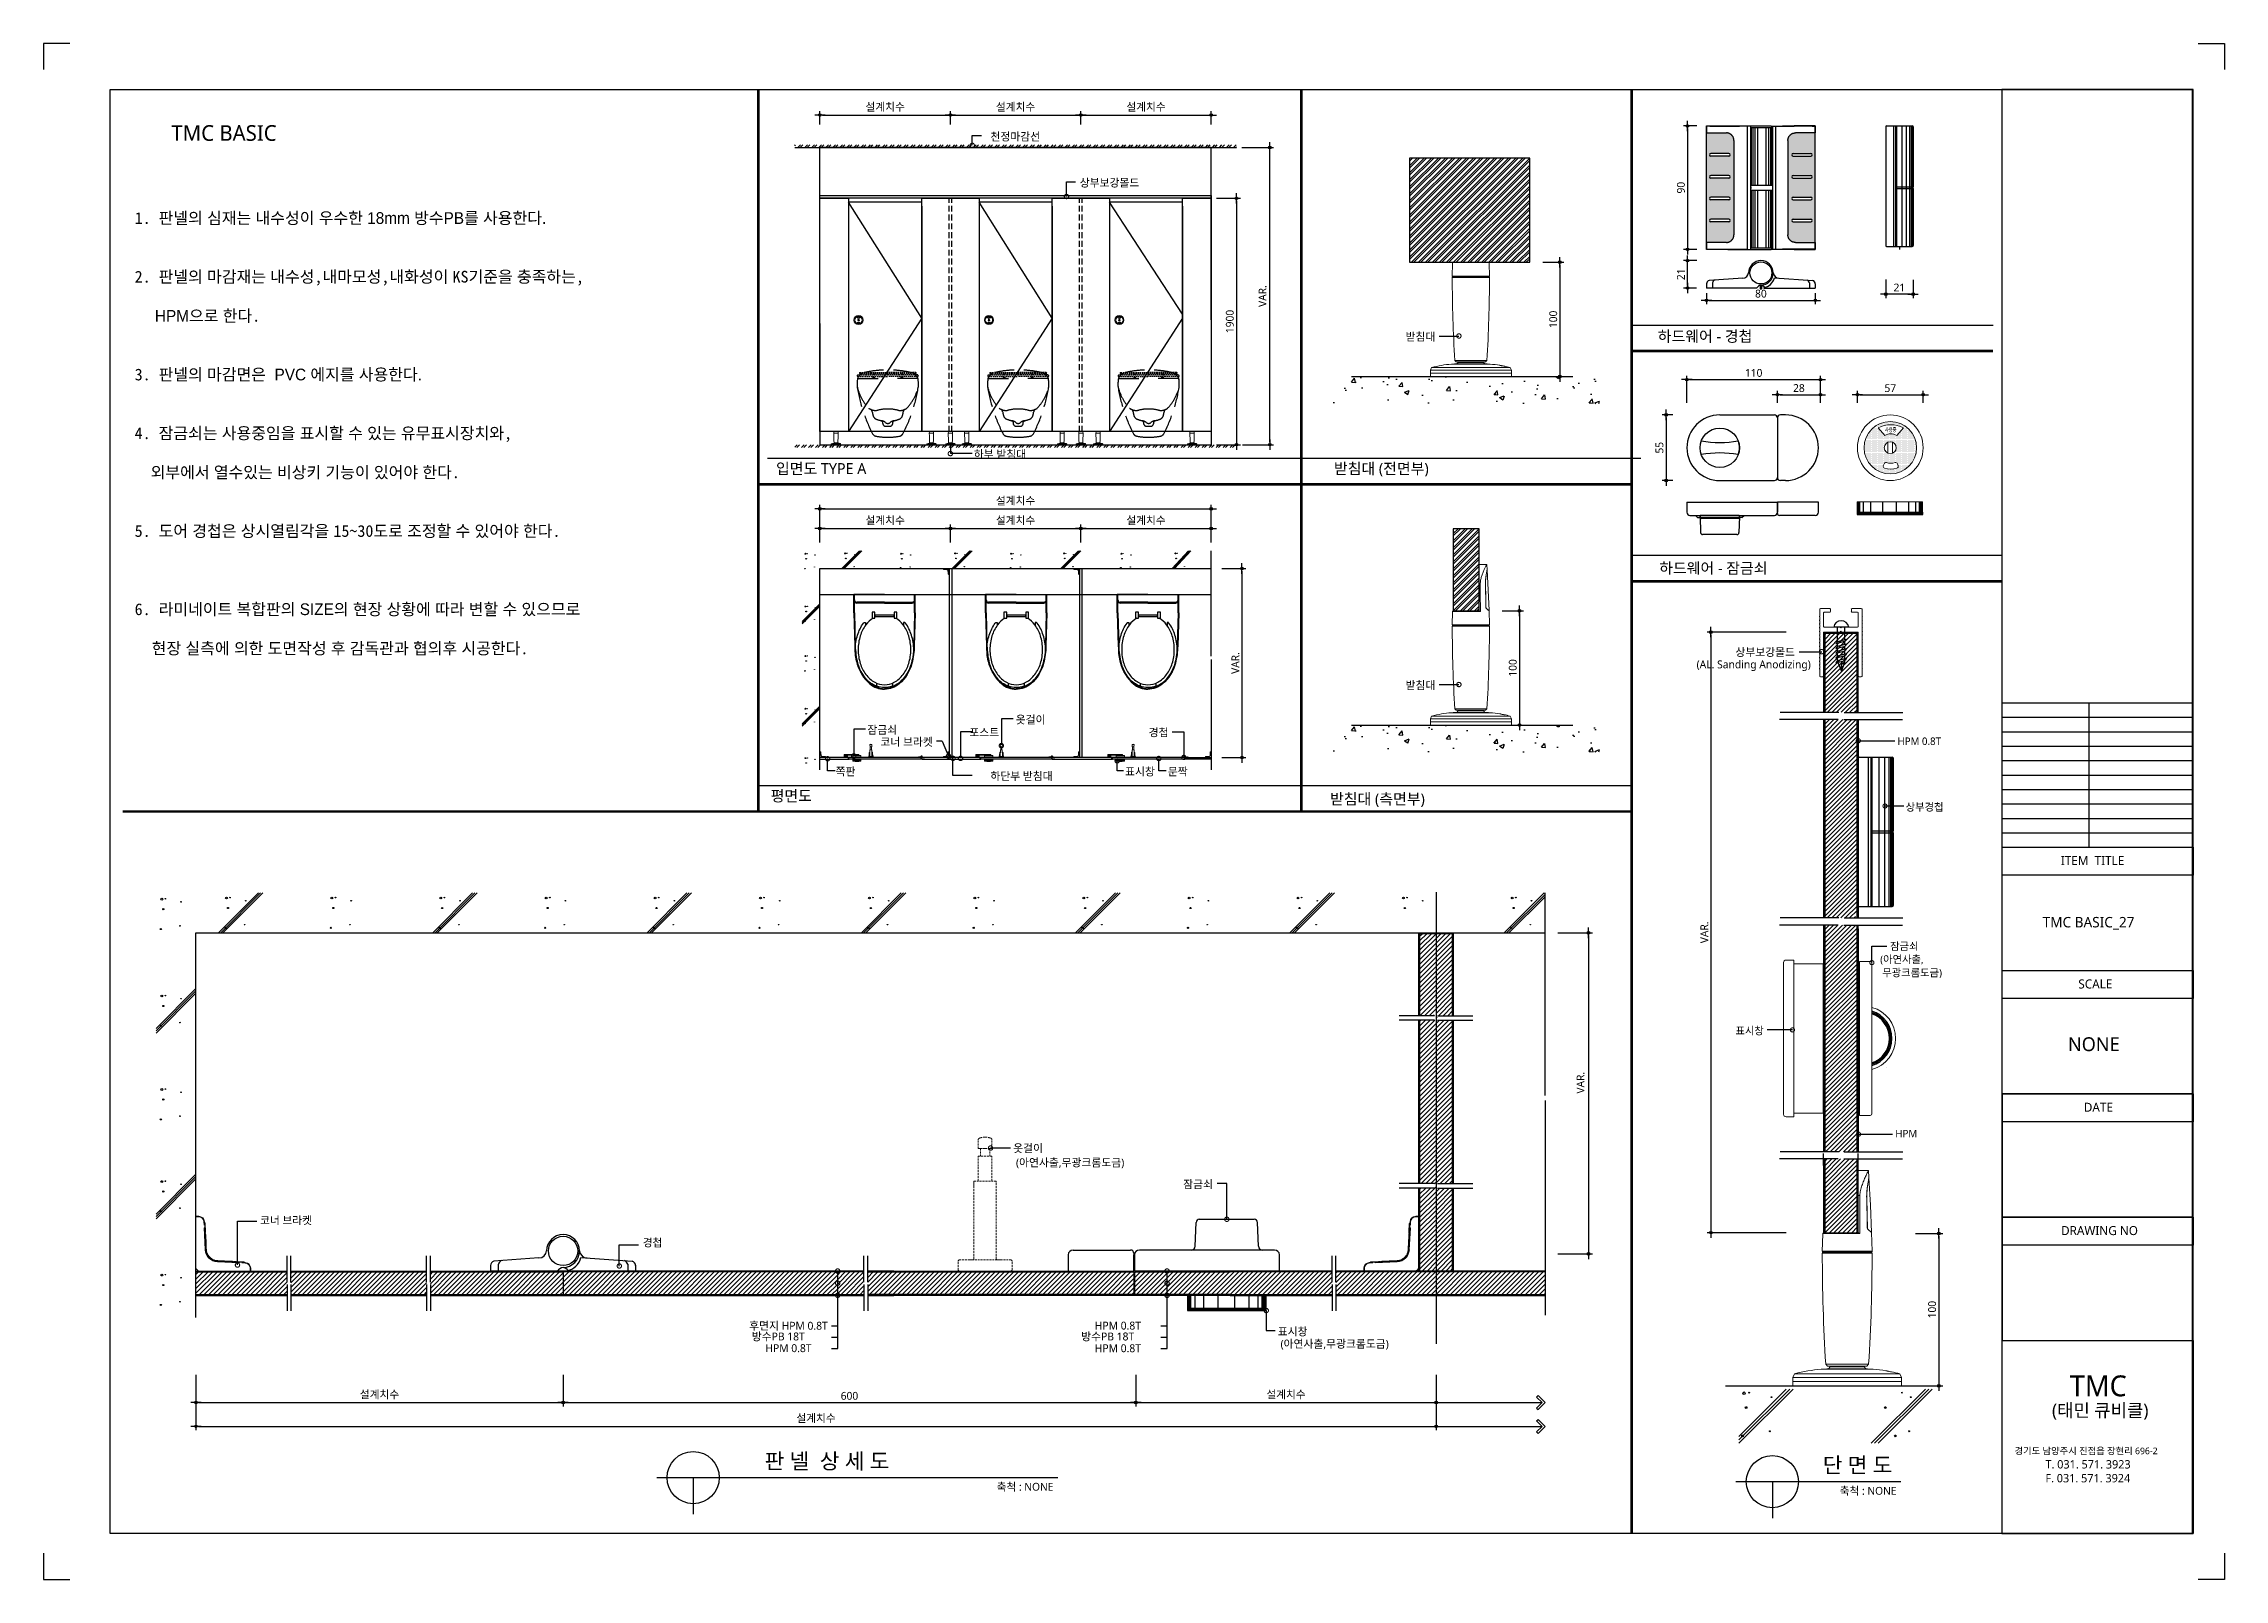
# Model space of a CAD drawing. Extents: x -256 to 8104, y -176 to 5714.
import ezdxf
from ezdxf.enums import TextEntityAlignment as Align

# ---------------------------------------------------------------- set-up
doc = ezdxf.new("R2010")
doc.units = 0
doc.header["$LTSCALE"] = 30
for name, pattern in [('CEN', [62, 60, -1, 0, -1]), ('HIDDEN', [0.375, 0.25, -0.125]), ('HIDDEN2', [4.7625, 3.175, -1.5875])]:
    doc.linetypes.add(name, pattern=pattern)
doc.layers.get('0').update_dxf_attribs({"linetype": 'CONTINUOUS'})
doc.layers.get('DEFPOINTS').update_dxf_attribs({"linetype": 'CONTINUOUS'})
for name, color, linetype in [('02---제품선', 4, 'CONTINUOUS'), ('0_toilet', 6, 'CONTINUOUS'), ('C', 2, 'CONTINUOUS'), ('curior-0Line', 252, 'CONTINUOUS'), ('DIM', 7, 'CONTINUOUS'), ('FIN', 5, 'CONTINUOUS'), ('HAT', 8, 'CONTINUOUS'), ('HID', 9, 'HIDDEN'), ('jac text', 7, 'CONTINUOUS'), ('TIT', 3, 'CONTINUOUS'), ('경첩', 4, 'CONTINUOUS'), ('기타', 1, 'CONTINUOUS'), ('문자', 3, 'CONTINUOUS'), ('부자재', 4, 'CONTINUOUS'), ('상부보강몰드', 4, 'HIDDEN2'), ('옷걸이', 4, 'CONTINUOUS'), ('잠금쇠(회전형)', 4, 'CONTINUOUS'), ('중심선', 1, 'CEN'), ('치수', 1, 'CONTINUOUS'), ('판넬', 2, 'CONTINUOUS'), ('해치', 8, 'CONTINUOUS')]:
    doc.layers.add(name, color=color, linetype=linetype)
doc.styles.add('HDW', font='gulim.ttc')
doc.styles.add('돋움', font='malgun.ttf')
doc.dimstyles.new('10', dxfattribs={"dimscale": 10, "dimtxt": 3, "dimasz": 1, "dimexe": 1.5, "dimexo": 2, "dimgap": 1, "dimtad": 1, "dimdec": 0, "dimlunit": 6, "dimtxsty": '돋움', "dimblk": 'DIMDOT', "dimcen": -1, "dimdle": 1.5, "dimclrt": 3, "dimazin": 3, "dimtfac": 1, "dimtdec": 0, "dimtix": 1, "dimtmove": 2, "dimatfit": 3, "dimldrblk": 'DIMDOT', "dimarcsym": 0})
pattern_1 = [(45, (60955.914, -6822.053), (-8.55643, 8.55643), [])]
pattern_2 = [(45, (60148.375, -6933.632), (-8.980256, 8.980256), [])]

# ---------------------------------------------------------------- blocks, each defined once
blk = doc.blocks.new('DIMDOT')
at = {"linetype": 'Continuous'}
blk.add_line((-2, 0), (2, 0), dxfattribs=at)
for radius in [0.5, 0.25]:
    blk.add_circle((0, 0), radius, dxfattribs=at)
blk = doc.blocks.new('*D719')
at = {"layer": 'DEFPOINTS', "color": 0}
for p in [(71193.7, -1402.4), (71693.7, -1346.1), (71693.7, -1402.4)]:
    blk.add_point(p, dxfattribs=at)
at = {"layer": 'DIM', "color": 0, "lineweight": -2, "ltscale": 10}
for p, q in [((71193.7, -1382.4), (71193.7, -1331.1)), ((71693.7, -1382.4), (71693.7, -1331.1)), ((71203.7, -1346.1), (71683.7, -1346.1))]:
    blk.add_line(p, q, dxfattribs=at)
at = {"layer": 'DIM', "color": 0, "lineweight": -2, "xscale": 10, "yscale": 10, "zscale": 10, "rotation": 180}
blk.add_blockref('DIMDOT', (71193.7, -1346.1), dxfattribs=at)
at = {"layer": 'DIM', "color": 0, "lineweight": -2, "xscale": 10, "yscale": 10, "zscale": 10}
blk.add_blockref('DIMDOT', (71693.7, -1346.1), dxfattribs=at)
at = {"layer": 'DIM', "color": 3, "insert": (71443.7, -1316.5), "char_height": 30, "attachment_point": 5, "style": '돋움'}
blk.add_mtext('설계치수', dxfattribs=at)
blk = doc.blocks.new('*D720')
at = {"layer": 'DEFPOINTS', "color": 0}
for p in [(71693.7, -1402.4), (72193.7, -1346.1), (72193.7, -1402.4)]:
    blk.add_point(p, dxfattribs=at)
at = {"layer": 'DIM', "color": 0, "lineweight": -2, "ltscale": 10}
for p, q in [((71693.7, -1382.4), (71693.7, -1331.1)), ((72193.7, -1382.4), (72193.7, -1331.1)), ((71703.7, -1346.1), (72183.7, -1346.1))]:
    blk.add_line(p, q, dxfattribs=at)
at = {"layer": 'DIM', "color": 0, "lineweight": -2, "xscale": 10, "yscale": 10, "zscale": 10, "rotation": 180}
blk.add_blockref('DIMDOT', (71693.7, -1346.1), dxfattribs=at)
at = {"layer": 'DIM', "color": 0, "lineweight": -2, "xscale": 10, "yscale": 10, "zscale": 10}
blk.add_blockref('DIMDOT', (72193.7, -1346.1), dxfattribs=at)
at = {"layer": 'DIM', "color": 3, "insert": (71943.7, -1316.5), "char_height": 30, "attachment_point": 5, "style": '돋움'}
blk.add_mtext('설계치수', dxfattribs=at)
blk = doc.blocks.new('*D721')
at = {"layer": 'DEFPOINTS', "color": 0}
for p in [(72193.7, -1402.4), (72693.7, -1346.1), (72693.7, -1402.4)]:
    blk.add_point(p, dxfattribs=at)
at = {"layer": 'DIM', "color": 0, "lineweight": -2, "ltscale": 10}
for p, q in [((72193.7, -1382.4), (72193.7, -1331.1)), ((72693.7, -1382.4), (72693.7, -1331.1)), ((72203.7, -1346.1), (72683.7, -1346.1))]:
    blk.add_line(p, q, dxfattribs=at)
at = {"layer": 'DIM', "color": 0, "lineweight": -2, "xscale": 10, "yscale": 10, "zscale": 10, "rotation": 180}
blk.add_blockref('DIMDOT', (72193.7, -1346.1), dxfattribs=at)
at = {"layer": 'DIM', "color": 0, "lineweight": -2, "xscale": 10, "yscale": 10, "zscale": 10}
blk.add_blockref('DIMDOT', (72693.7, -1346.1), dxfattribs=at)
at = {"layer": 'DIM', "color": 3, "insert": (72443.7, -1316.5), "char_height": 30, "attachment_point": 5, "style": '돋움'}
blk.add_mtext('설계치수', dxfattribs=at)
blk = doc.blocks.new('*D722')
at = {"layer": 'DEFPOINTS', "color": 0}
for p in [(72693.7, -1665.3), (72693.7, -2610.3), (72790.6, -2610.3)]:
    blk.add_point(p, dxfattribs=at)
at = {"layer": 'DIM', "color": 0, "lineweight": -2, "ltscale": 10}
for p, q in [((72713.7, -1665.3), (72805.6, -1665.3)), ((72790.6, -1675.3), (72790.6, -2600.3)), ((72713.7, -2610.3), (72805.6, -2610.3))]:
    blk.add_line(p, q, dxfattribs=at)
at = {"layer": 'DIM', "color": 0, "lineweight": -2, "xscale": 10, "yscale": 10, "zscale": 10}
for p, rotation in [((72790.6, -1665.3), 90), ((72790.6, -2610.3), 270)]:
    blk.add_blockref('DIMDOT', p, dxfattribs=dict(at, rotation=rotation))
at = {"layer": 'DIM', "color": 3, "insert": (72765, -2137.8), "char_height": 30, "attachment_point": 5, "rotation": 90, "style": '돋움'}
blk.add_mtext('1900', dxfattribs=at)
blk = doc.blocks.new('*D723')
at = {"layer": 'DEFPOINTS', "color": 0}
for p in [(72714.7, -3085.2), (72714.7, -3810.2), (72811.6, -3810.2)]:
    blk.add_point(p, dxfattribs=at)
at = {"layer": 'DIM', "color": 0, "lineweight": -2, "ltscale": 10}
for p, q in [((72734.7, -3085.2), (72826.6, -3085.2)), ((72811.6, -3095.2), (72811.6, -3800.2)), ((72734.7, -3810.2), (72826.6, -3810.2))]:
    blk.add_line(p, q, dxfattribs=at)
at = {"layer": 'DIM', "color": 0, "lineweight": -2, "xscale": 10, "yscale": 10, "zscale": 10}
for p, rotation in [((72811.6, -3085.2), 90), ((72811.6, -3810.2), 270)]:
    blk.add_blockref('DIMDOT', p, dxfattribs=dict(at, rotation=rotation))
at = {"layer": 'DIM', "color": 3, "insert": (72786.4, -3447.7), "char_height": 30, "attachment_point": 5, "rotation": 90, "style": '돋움'}
blk.add_mtext('VAR.', dxfattribs=at)
blk = doc.blocks.new('_DOTSMALL')
at = {"color": 0, "linetype": 'ByBlock', "const_width": 0.5}
blk.add_lwpolyline([(-0.0625, 0, 1), (0.0625, 0, 1)], format="xyb", close=True, dxfattribs=at)
blk = doc.blocks.new('A$C63EC304E')
at = {"layer": '치수', "color": 1, "xscale": 2.5, "yscale": 2.5, "zscale": 2.5, "rotation": 234.3098741996962}
blk.add_blockref('_DOTSMALL', (0.31, 0.31), dxfattribs=at)
blk = doc.blocks.new('A$C2BC9653E')
at = {"layer": '치수', "xscale": 0.3333333333333333, "yscale": 0.3333333333333333, "zscale": 0.3333333333333333}
blk.add_blockref('A$C63EC304E', (0, 0), dxfattribs=at)
blk = doc.blocks.new('A$C7FC71301')
at = {"layer": '치수', "rotation": 180}
blk.add_blockref('A$C2BC9653E', (0.21, 0.21), dxfattribs=at)
blk = doc.blocks.new('A$C4A20372B')
at = {"layer": '치수'}
blk.add_blockref('A$C7FC71301', (0, 0), dxfattribs=at)
blk = doc.blocks.new('A$C566469F5')
at = {"layer": '치수'}
blk.add_blockref('A$C4A20372B', (0, 0), dxfattribs=at)
blk = doc.blocks.new('A$C7E317CD4')
at = {"layer": '해치', "xscale": 2, "yscale": 2, "zscale": 2}
blk.add_blockref('A$C566469F5', (0, 0), dxfattribs=at)
blk = doc.blocks.new('A$C601D7F27')
at = {"layer": '치수'}
blk.add_blockref('A$C7E317CD4', (0, 0), dxfattribs=at)
blk = doc.blocks.new('A$C38802C08')
at = {"layer": '치수'}
blk.add_blockref('A$C601D7F27', (0, 0), dxfattribs=at)
blk = doc.blocks.new('*D724')
at = {"layer": 'DEFPOINTS', "color": 0}
for p in [(72193.7, -3004.8), (72693.7, -2931.7), (72693.7, -3004.8)]:
    blk.add_point(p, dxfattribs=at)
at = {"layer": 'DIM', "color": 0, "lineweight": -2, "ltscale": 10}
for p, q in [((72193.7, -2984.8), (72193.7, -2916.7)), ((72693.7, -2984.8), (72693.7, -2916.7)), ((72203.7, -2931.7), (72683.7, -2931.7))]:
    blk.add_line(p, q, dxfattribs=at)
at = {"layer": 'DIM', "color": 0, "lineweight": -2, "xscale": 10, "yscale": 10, "zscale": 10, "rotation": 180}
blk.add_blockref('DIMDOT', (72193.7, -2931.7), dxfattribs=at)
at = {"layer": 'DIM', "color": 0, "lineweight": -2, "xscale": 10, "yscale": 10, "zscale": 10}
blk.add_blockref('DIMDOT', (72693.7, -2931.7), dxfattribs=at)
at = {"layer": 'DIM', "color": 3, "insert": (72443.7, -2902), "char_height": 30, "attachment_point": 5, "style": '돋움'}
blk.add_mtext('설계치수', dxfattribs=at)
blk = doc.blocks.new('*D725')
at = {"layer": 'DEFPOINTS', "color": 0}
for p in [(72693.7, -2856.3), (71193.7, -3004.8), (72693.7, -3004.8)]:
    blk.add_point(p, dxfattribs=at)
at = {"layer": 'DIM', "color": 0, "lineweight": -2, "ltscale": 10}
for p, q in [((71193.7, -2984.8), (71193.7, -2841.3)), ((72693.7, -2984.8), (72693.7, -2841.3)), ((71203.7, -2856.3), (72683.7, -2856.3))]:
    blk.add_line(p, q, dxfattribs=at)
at = {"layer": 'DIM', "color": 0, "lineweight": -2, "xscale": 10, "yscale": 10, "zscale": 10, "rotation": 180}
blk.add_blockref('DIMDOT', (71193.7, -2856.3), dxfattribs=at)
at = {"layer": 'DIM', "color": 0, "lineweight": -2, "xscale": 10, "yscale": 10, "zscale": 10}
blk.add_blockref('DIMDOT', (72693.7, -2856.3), dxfattribs=at)
at = {"layer": 'DIM', "color": 3, "insert": (71943.7, -2826.7), "char_height": 30, "attachment_point": 5, "style": '돋움'}
blk.add_mtext('설계치수', dxfattribs=at)
blk = doc.blocks.new('*D726')
at = {"layer": 'DEFPOINTS', "color": 0}
for p in [(71693.7, -3004.8), (72193.7, -2931.7), (72193.7, -3004.8)]:
    blk.add_point(p, dxfattribs=at)
at = {"layer": 'DIM', "color": 0, "lineweight": -2, "ltscale": 10}
for p, q in [((71693.7, -2984.8), (71693.7, -2916.7)), ((72193.7, -2984.8), (72193.7, -2916.7)), ((71703.7, -2931.7), (72183.7, -2931.7))]:
    blk.add_line(p, q, dxfattribs=at)
at = {"layer": 'DIM', "color": 0, "lineweight": -2, "xscale": 10, "yscale": 10, "zscale": 10, "rotation": 180}
blk.add_blockref('DIMDOT', (71693.7, -2931.7), dxfattribs=at)
at = {"layer": 'DIM', "color": 0, "lineweight": -2, "xscale": 10, "yscale": 10, "zscale": 10}
blk.add_blockref('DIMDOT', (72193.7, -2931.7), dxfattribs=at)
at = {"layer": 'DIM', "color": 3, "insert": (71943.7, -2902), "char_height": 30, "attachment_point": 5, "style": '돋움'}
blk.add_mtext('설계치수', dxfattribs=at)
blk = doc.blocks.new('*D727')
at = {"layer": 'DEFPOINTS', "color": 0}
for p in [(71193.7, -3004.8), (71693.7, -2931.7), (71693.7, -3004.8)]:
    blk.add_point(p, dxfattribs=at)
at = {"layer": 'DIM', "color": 0, "lineweight": -2, "ltscale": 10}
for p, q in [((71193.7, -2984.8), (71193.7, -2916.7)), ((71693.7, -2984.8), (71693.7, -2916.7)), ((71203.7, -2931.7), (71683.7, -2931.7))]:
    blk.add_line(p, q, dxfattribs=at)
at = {"layer": 'DIM', "color": 0, "lineweight": -2, "xscale": 10, "yscale": 10, "zscale": 10, "rotation": 180}
blk.add_blockref('DIMDOT', (71193.7, -2931.7), dxfattribs=at)
at = {"layer": 'DIM', "color": 0, "lineweight": -2, "xscale": 10, "yscale": 10, "zscale": 10}
blk.add_blockref('DIMDOT', (71693.7, -2931.7), dxfattribs=at)
at = {"layer": 'DIM', "color": 3, "insert": (71443.7, -2902), "char_height": 30, "attachment_point": 5, "style": '돋움'}
blk.add_mtext('설계치수', dxfattribs=at)
blk = doc.blocks.new('*D728')
at = {"layer": 'DEFPOINTS', "color": 0}
for p in [(75029.1, -2360.8), (74517.1, -2469.4), (75029.1, -2469.4)]:
    blk.add_point(p, dxfattribs=at)
at = {"layer": 'DIM', "color": 0, "lineweight": -2, "ltscale": 10}
for p, q in [((74517.1, -2449.4), (74517.1, -2345.8)), ((74527.1, -2360.8), (75019.1, -2360.8)), ((75029.1, -2449.4), (75029.1, -2345.8))]:
    blk.add_line(p, q, dxfattribs=at)
at = {"layer": 'DIM', "color": 0, "lineweight": -2, "xscale": 10, "yscale": 10, "zscale": 10, "rotation": 180}
blk.add_blockref('DIMDOT', (74517.1, -2360.8), dxfattribs=at)
at = {"layer": 'DIM', "color": 0, "lineweight": -2, "xscale": 10, "yscale": 10, "zscale": 10}
blk.add_blockref('DIMDOT', (75029.1, -2360.8), dxfattribs=at)
at = {"layer": 'DIM', "color": 3, "insert": (74773.1, -2335.2), "char_height": 30, "attachment_point": 5, "style": '돋움'}
blk.add_mtext('110', dxfattribs=at)
blk = doc.blocks.new('*D729')
at = {"layer": 'DEFPOINTS', "color": 0}
for p in [(75029.1, -2418.7), (74864.1, -2469.4), (75029.1, -2469.4)]:
    blk.add_point(p, dxfattribs=at)
at = {"layer": 'DIM', "color": 0, "lineweight": -2, "ltscale": 10}
for p, q in [((74864.1, -2449.4), (74864.1, -2403.7)), ((74874.1, -2418.7), (75019.1, -2418.7)), ((75029.1, -2449.4), (75029.1, -2403.7))]:
    blk.add_line(p, q, dxfattribs=at)
at = {"layer": 'DIM', "color": 0, "lineweight": -2, "xscale": 10, "yscale": 10, "zscale": 10, "rotation": 180}
blk.add_blockref('DIMDOT', (74864.1, -2418.7), dxfattribs=at)
at = {"layer": 'DIM', "color": 0, "lineweight": -2, "xscale": 10, "yscale": 10, "zscale": 10}
blk.add_blockref('DIMDOT', (75029.1, -2418.7), dxfattribs=at)
at = {"layer": 'DIM', "color": 3, "insert": (74946.6, -2393.2), "char_height": 30, "attachment_point": 5, "style": '돋움'}
blk.add_mtext('28', dxfattribs=at)
blk = doc.blocks.new('*D730')
at = {"layer": 'DEFPOINTS', "color": 0}
for p in [(75422.9, -2418.7), (75170.9, -2469.4), (75422.9, -2469.4)]:
    blk.add_point(p, dxfattribs=at)
at = {"layer": 'DIM', "color": 0, "lineweight": -2, "ltscale": 10}
for p, q in [((75170.9, -2449.4), (75170.9, -2403.7)), ((75180.9, -2418.7), (75412.9, -2418.7)), ((75422.9, -2449.4), (75422.9, -2403.7))]:
    blk.add_line(p, q, dxfattribs=at)
at = {"layer": 'DIM', "color": 0, "lineweight": -2, "xscale": 10, "yscale": 10, "zscale": 10, "rotation": 180}
blk.add_blockref('DIMDOT', (75170.9, -2418.7), dxfattribs=at)
at = {"layer": 'DIM', "color": 0, "lineweight": -2, "xscale": 10, "yscale": 10, "zscale": 10}
blk.add_blockref('DIMDOT', (75422.9, -2418.7), dxfattribs=at)
at = {"layer": 'DIM', "color": 3, "insert": (75296.9, -2393.5), "char_height": 30, "attachment_point": 5, "style": '돋움'}
blk.add_mtext('57', dxfattribs=at)
blk = doc.blocks.new('*D731')
at = {"layer": 'DEFPOINTS', "color": 0}
for p in [(74574.8, -1388), (74519.8, -1861.1), (74574.8, -1861.1)]:
    blk.add_point(p, dxfattribs=at)
at = {"layer": 'DIM', "color": 0, "lineweight": -2, "ltscale": 10}
for p, q in [((74554.8, -1388), (74504.8, -1388)), ((74519.8, -1398), (74519.8, -1851.1)), ((74554.8, -1861.1), (74504.8, -1861.1))]:
    blk.add_line(p, q, dxfattribs=at)
at = {"layer": 'DIM', "color": 0, "lineweight": -2, "xscale": 10, "yscale": 10, "zscale": 10}
for p, rotation in [((74519.8, -1388), 90), ((74519.8, -1861.1), 270)]:
    blk.add_blockref('DIMDOT', p, dxfattribs=dict(at, rotation=rotation))
at = {"layer": 'DIM', "color": 3, "insert": (74494.3, -1624.6), "char_height": 30, "attachment_point": 5, "rotation": 90, "style": '돋움'}
blk.add_mtext('90', dxfattribs=at)
blk = doc.blocks.new('*D732')
at = {"layer": 'DEFPOINTS', "color": 0}
for p in [(74592.4, -2009.4), (75009.5, -2009.4), (75009.5, -2056.7)]:
    blk.add_point(p, dxfattribs=at)
at = {"layer": 'DIM', "color": 0, "lineweight": -2, "ltscale": 10}
for p, q in [((74592.4, -2029.4), (74592.4, -2071.7)), ((74602.4, -2056.7), (74999.5, -2056.7)), ((75009.5, -2029.4), (75009.5, -2071.7))]:
    blk.add_line(p, q, dxfattribs=at)
at = {"layer": 'DIM', "color": 0, "lineweight": -2, "xscale": 10, "yscale": 10, "zscale": 10, "rotation": 180}
blk.add_blockref('DIMDOT', (74592.4, -2056.7), dxfattribs=at)
at = {"layer": 'DIM', "color": 0, "lineweight": -2, "xscale": 10, "yscale": 10, "zscale": 10}
blk.add_blockref('DIMDOT', (75009.5, -2056.7), dxfattribs=at)
at = {"layer": 'DIM', "color": 3, "insert": (74800.9, -2031.2), "char_height": 30, "attachment_point": 5, "style": '돋움'}
blk.add_mtext('80', dxfattribs=at)
blk = doc.blocks.new('*D733')
at = {"layer": 'DEFPOINTS', "color": 0}
for p in [(74519.8, -1904.4), (74574.8, -1904.4), (74574.1, -2009.4)]:
    blk.add_point(p, dxfattribs=at)
at = {"layer": 'DIM', "color": 0, "lineweight": -2, "ltscale": 10}
for p, q in [((74554.8, -1904.4), (74504.8, -1904.4)), ((74519.8, -1999.4), (74519.8, -1914.4)), ((74554.1, -2009.4), (74504.8, -2009.4))]:
    blk.add_line(p, q, dxfattribs=at)
at = {"layer": 'DIM', "color": 0, "lineweight": -2, "xscale": 10, "yscale": 10, "zscale": 10}
for p, rotation in [((74519.8, -1904.4), 90), ((74519.8, -2009.4), 270)]:
    blk.add_blockref('DIMDOT', p, dxfattribs=dict(at, rotation=rotation))
at = {"layer": 'DIM', "color": 3, "insert": (74494.4, -1956.9), "char_height": 30, "attachment_point": 5, "rotation": 90, "style": '돋움'}
blk.add_mtext('21', dxfattribs=at)
blk = doc.blocks.new('*D734')
at = {"layer": 'DEFPOINTS', "color": 0}
for p in [(75279.3, -1957.2), (75384.3, -1957.9), (75279.3, -2032.9)]:
    blk.add_point(p, dxfattribs=at)
at = {"layer": 'DIM', "color": 0, "lineweight": -2, "ltscale": 10}
for p, q in [((75279.3, -1977.2), (75279.3, -2047.9)), ((75384.3, -1977.9), (75384.3, -2047.9)), ((75374.3, -2032.9), (75289.3, -2032.9))]:
    blk.add_line(p, q, dxfattribs=at)
at = {"layer": 'DIM', "color": 0, "lineweight": -2, "xscale": 10, "yscale": 10, "zscale": 10, "rotation": 180}
blk.add_blockref('DIMDOT', (75279.3, -2032.9), dxfattribs=at)
at = {"layer": 'DIM', "color": 0, "lineweight": -2, "xscale": 10, "yscale": 10, "zscale": 10}
blk.add_blockref('DIMDOT', (75384.3, -2032.9), dxfattribs=at)
at = {"layer": 'DIM', "color": 3, "insert": (75331.8, -2007.5), "char_height": 30, "attachment_point": 5, "style": '돋움'}
blk.add_mtext('21', dxfattribs=at)
blk = doc.blocks.new('A$C10E41893')
at = {"layer": '부자재'}
for p, q in [((6, 0), (6, 196)), ((123, 196), (6, 196)), ((123, 192), (6, 192)), ((55, 0), (55, 177)), ((61, 0), (61, 177)), ((6, 0), (6, -196)), ((55, 0), (55, -177)), ((61, 0), (61, -177)), ((123, -192), (6, -192)), ((123, -196), (6, -196))]:
    blk.add_line(p, q, dxfattribs=at)
for points in [[(123, 196, -0.012538), (123, 196), (335, 190, -0.055395), (445, 175, -0.154276), (577, 93, -0.179504), (612, 0, -0.179504)], [(123, 192, -0.012538), (123, 192), (335, 187, -0.055395), (444, 172, -0.154276), (574, 91, -0.179504), (608, 0, -0.179504)], [(157, -72, 0.089162), (200, -119, 0.085733), (270, -155, 0.075373), (359, -168, 0.075373), (447, -155, 0.085733), (517, -119, 0.106084), (567, -62, 0.126931), (583, 0, 0.126931), (567, 62, 0.106084), (517, 119, 0.085733), (447, 155, 0.075373), (359, 168, 0.075373), (270, 155, 0.085733), (200, 119, 0.089162), (157, 72)], [(572, 51), (589, 51), (589, 60, 0.021185), (583, 71, 0.106084), (528, 134, 0.085733), (453, 172, 0.075373), (359, 187, 0.075373), (265, 172, 0.085733), (189, 134, 0.007337), (184, 130), (184, 122), (205, 122)], [(123, -196, 0.012538), (123, -196), (335, -190, 0.055395), (445, -175, 0.154276), (577, -93, 0.179504), (612, 0, 0.179504)], [(123, -192, 0.012538), (123, -192), (335, -187, 0.055395), (444, -172, 0.154276), (574, -91, 0.179504), (608, 0, 0.179504)], [(589, -51, 0.090214), (598, 0, 0.090214), (589, 51, 0.106084)], [(572, -51), (589, -51), (589, -60, -0.021185), (583, -71, -0.106084), (528, -134, -0.085733), (453, -172, -0.075373), (359, -187, -0.075373), (265, -172, -0.085733), (189, -134, -0.007337), (184, -130), (184, -122), (205, -122)]]:
    blk.add_lwpolyline(points, format="xyb", dxfattribs=at)
blk.add_lwpolyline([(138, -61), (119, -61), (119, -79), (157, -79), (157, -61), (138, -61), (147, -61), (147, 61), (138, 61), (157, 61), (157, 79), (119, 79), (119, 61), (138, 61), (138, -61), (119, -61)], dxfattribs=at)
for centre, start, end in [((40, 177), 0, 90), ((46, 177), 0, 90), ((40, -177), 270, 0), ((46, -177), 270, 0)]:
    blk.add_arc(centre, 15, start, end, dxfattribs=at)
blk = doc.blocks.new('A$C460A2A32')
at = {"color": 0}
for p, q in [((3, 20), (0, 16)), ((3, 20), (9, 20)), ((4, 10), (162, 10)), ((9, 20), (162, 20)), ((13, 32), (11, 30)), ((13, 32), (162, 32)), ((13, 27), (162, 27)), ((312, 32), (162, 32)), ((312, 27), (162, 27)), ((316, 20), (162, 20)), ((321, 10), (162, 10)), ((312, 32), (313, 30)), ((322, 20), (316, 20)), ((322, 20), (324, 16))]:
    blk.add_line(p, q, dxfattribs=at)
for centre, radius, start, end in [((4, 14), 4, 150.0107, 270), ((13, 29), 2, 135, 270), ((109, 28), 26, 182.6717, 198.4118), ((109, 10), 26, 180, 202.6199), ((107, 28), 23, 183.0205, 200.9186), ((107, 10), 23, 180, 205.7715), ((69, 10), 23, 334.2285, 0), ((69, 28), 23, 339.0814, 356.9795), ((67, 10), 26, 337.3801, 0), ((67, 28), 26, 341.5882, 357.3283), ((257, 10), 26, 180, 202.6199), ((257, 28), 26, 182.6717, 198.4118), ((256, 28), 23, 183.0205, 200.9186), ((256, 10), 23, 180, 205.7715), ((217, 10), 23, 334.2285, 0), ((217, 28), 23, 339.0814, 356.9795), ((216, 28), 26, 341.5882, 357.3283), ((216, 10), 26, 337.3801, 0), ((312, 29), 2, 270, 45), ((321, 14), 4, 270, 29.9893)]:
    blk.add_arc(centre, radius, start, end, dxfattribs=at)
blk = doc.blocks.new('*D735')
at = {"layer": 'DEFPOINTS', "color": 0}
for p in [(74482.8, -2495.9), (74437.2, -2747.9), (74482.8, -2747.9)]:
    blk.add_point(p, dxfattribs=at)
at = {"layer": 'DIM', "color": 0, "lineweight": -2, "ltscale": 10}
for p, q in [((74462.8, -2495.9), (74422.2, -2495.9)), ((74437.2, -2505.9), (74437.2, -2737.9)), ((74462.8, -2747.9), (74422.2, -2747.9))]:
    blk.add_line(p, q, dxfattribs=at)
at = {"layer": 'DIM', "color": 0, "lineweight": -2, "xscale": 10, "yscale": 10, "zscale": 10}
for p, rotation in [((74437.2, -2495.9), 90), ((74437.2, -2747.9), 270)]:
    blk.add_blockref('DIMDOT', p, dxfattribs=dict(at, rotation=rotation))
at = {"layer": 'DIM', "color": 3, "insert": (74411.9, -2621.9), "char_height": 30, "attachment_point": 5, "rotation": 90, "style": '돋움'}
blk.add_mtext('55', dxfattribs=at)
blk = doc.blocks.new('*D736')
at = {"layer": 'DEFPOINTS', "color": 0}
for p in [(74918.1, -3329), (74609.4, -5632.3), (74918.1, -5632.3)]:
    blk.add_point(p, dxfattribs=at)
at = {"layer": 'DIM', "color": 0, "lineweight": -2, "ltscale": 10}
for p, q in [((74898.1, -3329), (74594.4, -3329)), ((74609.4, -3339), (74609.4, -5622.3)), ((74898.1, -5632.3), (74594.4, -5632.3))]:
    blk.add_line(p, q, dxfattribs=at)
at = {"layer": 'DIM', "color": 0, "lineweight": -2, "xscale": 10, "yscale": 10, "zscale": 10}
for p, rotation in [((74609.4, -3329), 90), ((74609.4, -5632.3), 270)]:
    blk.add_blockref('DIMDOT', p, dxfattribs=dict(at, rotation=rotation))
at = {"layer": 'DIM', "color": 3, "insert": (74584.1, -4480.6), "char_height": 30, "attachment_point": 5, "rotation": 90, "style": '돋움'}
blk.add_mtext('VAR.', dxfattribs=at)
blk = doc.blocks.new('A$C13EB2441')
for p, q in [((0.84, 7.37), (0.84, 14.11)), ((0.84, 6.74), (0.84, 0))]:
    blk.add_line(p, q)
blk = doc.blocks.new('*D737')
at = {"layer": 'DEFPOINTS', "color": 0}
for p in [(75373.8, -5635.2), (75382.9, -6219.5), (75482.8, -6219.5)]:
    blk.add_point(p, dxfattribs=at)
at = {"layer": 'DIM', "color": 0, "lineweight": -2, "ltscale": 10}
for p, q in [((75393.8, -5635.2), (75497.8, -5635.2)), ((75482.8, -5645.2), (75482.8, -6209.5)), ((75402.9, -6219.5), (75497.8, -6219.5))]:
    blk.add_line(p, q, dxfattribs=at)
at = {"layer": 'DIM', "color": 0, "lineweight": -2, "xscale": 10, "yscale": 10, "zscale": 10}
for p, rotation in [((75482.8, -5635.2), 90), ((75482.8, -6219.5), 270)]:
    blk.add_blockref('DIMDOT', p, dxfattribs=dict(at, rotation=rotation))
at = {"layer": 'DIM', "color": 3, "insert": (75457.2, -5927.4), "char_height": 30, "attachment_point": 5, "rotation": 90, "style": '돋움'}
blk.add_mtext('100', dxfattribs=at)
blk = doc.blocks.new('*D738')
at = {"layer": 'DEFPOINTS', "color": 0}
for p in [(73789.2, -3247.3), (73732.5, -3685.5), (73875.4, -3685.5)]:
    blk.add_point(p, dxfattribs=at)
at = {"layer": 'DIM', "color": 0, "lineweight": -2, "ltscale": 10}
for p, q in [((73809.2, -3247.3), (73890.4, -3247.3)), ((73875.4, -3257.3), (73875.4, -3675.5)), ((73752.5, -3685.5), (73890.4, -3685.5))]:
    blk.add_line(p, q, dxfattribs=at)
at = {"layer": 'DIM', "color": 0, "lineweight": -2, "xscale": 10, "yscale": 10, "zscale": 10}
for p, rotation in [((73875.4, -3247.3), 90), ((73875.4, -3685.5), 270)]:
    blk.add_blockref('DIMDOT', p, dxfattribs=dict(at, rotation=rotation))
at = {"layer": 'DIM', "color": 3, "insert": (73849.8, -3466.4), "char_height": 30, "attachment_point": 5, "rotation": 90, "style": '돋움'}
blk.add_mtext('100', dxfattribs=at)
blk = doc.blocks.new('*D739')
at = {"layer": 'DEFPOINTS', "color": 0}
for p in [(72790.6, -1470.5), (72918, -1470.5), (72793.1, -2610.3)]:
    blk.add_point(p, dxfattribs=at)
at = {"layer": 'DIM', "color": 0, "lineweight": -2, "ltscale": 10}
for p, q in [((72810.6, -1470.5), (72933, -1470.5)), ((72918, -2600.3), (72918, -1480.5)), ((72813.1, -2610.3), (72933, -2610.3))]:
    blk.add_line(p, q, dxfattribs=at)
at = {"layer": 'DIM', "color": 0, "lineweight": -2, "xscale": 10, "yscale": 10, "zscale": 10}
for p, rotation in [((72918, -1470.5), 90), ((72918, -2610.3), 270)]:
    blk.add_blockref('DIMDOT', p, dxfattribs=dict(at, rotation=rotation))
at = {"layer": 'DIM', "color": 3, "insert": (72890.7, -2040.4), "char_height": 30, "attachment_point": 5, "rotation": 90, "style": '돋움'}
blk.add_mtext('VAR.', dxfattribs=at)
blk = doc.blocks.new('*D740')
at = {"layer": 'DEFPOINTS', "color": 0}
for p in [(73944.3, -1910.6), (73887.6, -2348.8), (74030.5, -2348.8)]:
    blk.add_point(p, dxfattribs=at)
at = {"layer": 'DIM', "color": 0, "lineweight": -2, "ltscale": 10}
for p, q in [((73964.3, -1910.6), (74045.5, -1910.6)), ((74030.5, -1920.6), (74030.5, -2338.8)), ((73907.6, -2348.8), (74045.5, -2348.8))]:
    blk.add_line(p, q, dxfattribs=at)
at = {"layer": 'DIM', "color": 0, "lineweight": -2, "xscale": 10, "yscale": 10, "zscale": 10}
for p, rotation in [((74030.5, -1910.6), 90), ((74030.5, -2348.8), 270)]:
    blk.add_blockref('DIMDOT', p, dxfattribs=dict(at, rotation=rotation))
at = {"layer": 'DIM', "color": 3, "insert": (74004.9, -2129.7), "char_height": 30, "attachment_point": 5, "rotation": 90, "style": '돋움'}
blk.add_mtext('100', dxfattribs=at)
blk = doc.blocks.new('*D741')
at = {"layer": 'DEFPOINTS', "color": 0}
for p in [(68801.8, -6158.1), (70208.9, -6158.1), (70208.9, -6283.8)]:
    blk.add_point(p, dxfattribs=at)
at = {"layer": 'DIM', "color": 0, "lineweight": -2, "ltscale": 10}
for p, q in [((68801.8, -6178.1), (68801.8, -6298.8)), ((70208.9, -6178.1), (70208.9, -6298.8)), ((68811.8, -6283.8), (70198.9, -6283.8))]:
    blk.add_line(p, q, dxfattribs=at)
at = {"layer": 'DIM', "color": 0, "lineweight": -2, "xscale": 10, "yscale": 10, "zscale": 10, "rotation": 180}
blk.add_blockref('DIMDOT', (68801.8, -6283.8), dxfattribs=at)
at = {"layer": 'DIM', "color": 0, "lineweight": -2, "xscale": 10, "yscale": 10, "zscale": 10}
blk.add_blockref('DIMDOT', (70208.9, -6283.8), dxfattribs=at)
at = {"layer": 'DIM', "color": 3, "insert": (69505.3, -6254.2), "char_height": 30, "attachment_point": 5, "style": '돋움'}
blk.add_mtext('설계치수', dxfattribs=at)
blk = doc.blocks.new('*D742')
at = {"layer": 'DEFPOINTS', "color": 0}
for p in [(68801.8, -6158.1), (73555.7, -6158.1), (73555.7, -6375.3)]:
    blk.add_point(p, dxfattribs=at)
at = {"layer": 'DIM', "color": 0, "lineweight": -2, "ltscale": 10}
for p, q in [((68801.8, -6178.1), (68801.8, -6390.3)), ((73555.7, -6178.1), (73555.7, -6390.3)), ((68811.8, -6375.3), (73545.7, -6375.3))]:
    blk.add_line(p, q, dxfattribs=at)
at = {"layer": 'DIM', "color": 0, "lineweight": -2, "xscale": 10, "yscale": 10, "zscale": 10, "rotation": 180}
blk.add_blockref('DIMDOT', (68801.8, -6375.3), dxfattribs=at)
at = {"layer": 'DIM', "color": 0, "lineweight": -2, "xscale": 10, "yscale": 10, "zscale": 10}
blk.add_blockref('DIMDOT', (73555.7, -6375.3), dxfattribs=at)
at = {"layer": 'DIM', "color": 3, "insert": (71178.7, -6345.6), "char_height": 30, "attachment_point": 5, "style": '돋움'}
blk.add_mtext('설계치수', dxfattribs=at)
blk = doc.blocks.new('*D743')
at = {"layer": 'DEFPOINTS', "color": 0}
for p in [(72404.8, -6158.1), (73555.7, -6158.1), (73555.7, -6283.8)]:
    blk.add_point(p, dxfattribs=at)
at = {"layer": 'DIM', "color": 0, "lineweight": -2, "ltscale": 10}
for p, q in [((72404.8, -6178.1), (72404.8, -6298.8)), ((73555.7, -6178.1), (73555.7, -6298.8)), ((72414.8, -6283.8), (73545.7, -6283.8))]:
    blk.add_line(p, q, dxfattribs=at)
at = {"layer": 'DIM', "color": 0, "lineweight": -2, "xscale": 10, "yscale": 10, "zscale": 10, "rotation": 180}
blk.add_blockref('DIMDOT', (72404.8, -6283.8), dxfattribs=at)
at = {"layer": 'DIM', "color": 0, "lineweight": -2, "xscale": 10, "yscale": 10, "zscale": 10}
blk.add_blockref('DIMDOT', (73555.7, -6283.8), dxfattribs=at)
at = {"layer": 'DIM', "color": 3, "insert": (72980.3, -6254.2), "char_height": 30, "attachment_point": 5, "style": '돋움'}
blk.add_mtext('설계치수', dxfattribs=at)
blk = doc.blocks.new('*D744')
at = {"layer": 'DEFPOINTS', "color": 0}
for p in [(70208.9, -6158.1), (72404.8, -6158.1), (72404.8, -6283.8)]:
    blk.add_point(p, dxfattribs=at)
at = {"layer": 'DIM', "color": 0, "lineweight": -2, "ltscale": 10}
for p, q in [((70208.9, -6178.1), (70208.9, -6298.8)), ((72404.8, -6178.1), (72404.8, -6298.8)), ((70218.9, -6283.8), (72394.8, -6283.8))]:
    blk.add_line(p, q, dxfattribs=at)
at = {"layer": 'DIM', "color": 0, "lineweight": -2, "xscale": 10, "yscale": 10, "zscale": 10, "rotation": 180}
blk.add_blockref('DIMDOT', (70208.9, -6283.8), dxfattribs=at)
at = {"layer": 'DIM', "color": 0, "lineweight": -2, "xscale": 10, "yscale": 10, "zscale": 10}
blk.add_blockref('DIMDOT', (72404.8, -6283.8), dxfattribs=at)
at = {"layer": 'DIM', "color": 3, "insert": (71306.9, -6258.3), "char_height": 30, "attachment_point": 5, "style": '돋움'}
blk.add_mtext('600', dxfattribs=at)
blk = doc.blocks.new('A$C06B31977')
for p, q in [((1.26, 11.06), (1.26, 21.17)), ((1.26, 10.11), (1.26, 0))]:
    blk.add_line(p, q)
blk = doc.blocks.new('*D745')
at = {"layer": 'DEFPOINTS', "color": 0}
for p in [(74002.5, -4482.5), (74002.5, -5713.8), (74140.3, -5713.8)]:
    blk.add_point(p, dxfattribs=at)
at = {"layer": 'DIM', "color": 0, "lineweight": -2, "ltscale": 10}
for p, q in [((74022.5, -4482.5), (74155.3, -4482.5)), ((74140.3, -4492.5), (74140.3, -5703.8)), ((74022.5, -5713.8), (74155.3, -5713.8))]:
    blk.add_line(p, q, dxfattribs=at)
at = {"layer": 'DIM', "color": 0, "lineweight": -2, "xscale": 10, "yscale": 10, "zscale": 10}
for p, rotation in [((74140.3, -4482.5), 90), ((74140.3, -5713.8), 270)]:
    blk.add_blockref('DIMDOT', p, dxfattribs=dict(at, rotation=rotation))
at = {"layer": 'DIM', "color": 3, "insert": (74109.6, -5057.2), "char_height": 30, "attachment_point": 5, "rotation": 90, "style": '돋움'}
blk.add_mtext('VAR.', dxfattribs=at)
blk = doc.blocks.new('BASIC_27', base_point=(68473.5, -6786.3))
at = {"layer": 'HAT'}
h = blk.add_hatch(dxfattribs=at)
h.set_pattern_fill('ANSI32', color=256, scale=2, style=0)
h.set_pattern_definition([(45, (59857.61, -7103.519), (-13.470384, 13.470384), []), (45, (59866.59, -7103.519), (-13.470384, 13.470384), [])])
h.paths.add_polyline_path([(71097, -1460.5), (72790.6, -1460.5), (72790.6, -1470.5), (71097, -1470.5)])
h = blk.add_hatch(dxfattribs=at)
h.set_pattern_fill('ANSI32', color=256, scale=2, style=0)
h.set_pattern_definition([(45, (60151.98, -6962.043), (-13.470384, 13.470384), []), (45, (60160.96, -6962.043), (-13.470384, 13.470384), [])])
h.paths.add_polyline_path([(73754.9, -1910.7), (73914.9, -1910.7), (73914.9, -1511.3), (73454.1, -1511.3), (73454.1, -1910.7)])
h = blk.add_hatch(dxfattribs=at)
h.set_pattern_fill('ANSI32', color=256, scale=2, style=0)
h.set_pattern_definition([(45, (59857.61, -6921.539), (-13.470384, 13.470384), []), (45, (59866.59, -6921.539), (-13.470384, 13.470384), [])])
h.paths.add_polyline_path([(71097, -2620.8), (72790.6, -2620.8), (72790.6, -2610.8), (71097, -2610.8)])
h = blk.add_hatch(dxfattribs=at)
h.set_pattern_fill('ANSI32', color=256, scale=2, style=0)
h.set_pattern_definition([(45, (60174.84, -7062.227), (-13.470384, 13.470384), []), (45, (60183.82, -7062.227), (-13.470384, 13.470384), [])])
h.paths.add_polyline_path([(73621.3, -3247.4), (73720.8, -3247.4), (73720.8, -2933), (73621.3, -2933)])
at = {"layer": 'HAT', "transparency": 33554687}
h = blk.add_hatch(dxfattribs=at)
h.set_pattern_fill('ANSI31', color=256, scale=3.811219)
h.set_pattern_definition(pattern_1)
h.paths.add_polyline_path([(75099.4, -3636.7), (75120.5, -3636.7), (75169.5, -3636.7), (75169.5, -3333.7), (75045.6, -3333.7), (75045.6, -3636.7)])
at = {"layer": 'HAT'}
h = blk.add_hatch(dxfattribs=at)
h.set_pattern_fill('ANSI31', color=256, scale=3.811219, style=0)
h.set_pattern_definition(pattern_1)
edge = h.paths.add_edge_path()
edge.add_line((75169.5, -3710.8), (75112.9, -3710.8))
edge.add_arc((75110.9, -3710.8), 1.99, -54.30987, 0, ccw=False)
edge.add_arc((75110.9, -3710.8), 1.99, 125.69013, 305.69013, ccw=False)
edge.add_arc((75110.9, -3710.8), 1.99, 0, 125.69013, ccw=False)
edge.add_line((75112.9, -3710.8), (75169.5, -3710.8))
edge.add_line((75169.5, -3710.8), (75169.5, -3664.3))
edge.add_line((75169.5, -3664.3), (75159.7, -3664.3))
edge.add_spline(control_points=[(75157, -3671.8), (75157.9, -3669.3), (75158.8, -3666.8), (75159.7, -3664.3)], knot_values=[0, 0, 0, 0, 0.152076, 0.152076, 0.152076, 0.152076], degree=3, periodic=0)
edge.add_line((75159.7, -3664.3), (75107.5, -3664.3))
edge.add_line((75107.5, -3664.3), (75107.5, -4425.2))
edge.add_line((75107.5, -4425.2), (75161.6, -4425.2))
edge.add_spline(control_points=[(75161.6, -4425.2), (75164.6, -4416.9), (75167.5, -4409.4), (75169.5, -4405.8)], knot_values=[0.152076, 0.152076, 0.152076, 0.152076, 0.673721, 0.673721, 0.673721, 0.673721], degree=3, periodic=0)
edge.add_spline(control_points=[(75171.8, -4425.2), (75172.3, -4415.6), (75173.3, -4401.1), (75170.5, -4403.9), (75169.5, -4405.8)], knot_values=[0.673721, 0.673721, 0.673721, 0.673721, 1.332503, 1.60798, 1.60798, 1.60798, 1.60798], degree=3, periodic=0)
edge.add_line((75169.5, -4405.8), (75169.5, -3710.8))
h.paths.add_polyline_path([(75107.5, -3664.3), (75045.6, -3664.3), (75045.6, -4425.2), (75107.5, -4425.2)])
h = blk.add_hatch(dxfattribs=at)
h.set_pattern_fill('ANSI31', color=256, scale=3.811219, style=0)
h.set_pattern_definition(pattern_1)
h.paths.add_polyline_path([(75107.5, -4887.8), (75045.6, -4887.8), (75045.6, -5321.8), (75107.5, -5321.8), (75107.5, -5217.5, -0.567825), (75107.5, -5214.1)])
h.paths.add_polyline_path([(75169.5, -4887.8), (75107.5, -4887.8), (75107.5, -5214.1, -0.582142), (75110.5, -5215.8), (75169.5, -5215.8)])
edge = h.paths.add_edge_path()
edge.add_line((75169.5, -5215.8), (75110.5, -5215.8))
edge.add_arc((75108.6, -5215.8), 1.99, -54.30987, 0, ccw=False)
edge.add_arc((75108.6, -5215.8), 1.99, 239.17799, 305.69013, ccw=False)
edge.add_line((75107.5, -5217.5), (75107.5, -5321.8))
edge.add_line((75107.5, -5321.8), (75161.6, -5321.8))
edge.add_spline(control_points=[(75161.6, -5321.8), (75164.6, -5313.5), (75167.5, -5306), (75169.5, -5302.4)], knot_values=[0.152076, 0.152076, 0.152076, 0.152076, 0.673721, 0.673721, 0.673721, 0.673721], degree=3, periodic=0)
edge.add_line((75169.5, -5302.4), (75169.5, -5215.8))
h.paths.add_polyline_path([(75107.5, -4452.8), (75045.6, -4452.8), (75045.6, -4887.8), (75107.5, -4887.8)])
edge = h.paths.add_edge_path()
edge.add_line((75169.5, -4452.8), (75159.7, -4452.8))
edge.add_spline(control_points=[(75157, -4460.3), (75157.9, -4457.8), (75158.8, -4455.3), (75159.7, -4452.8)], knot_values=[0, 0, 0, 0, 0.152076, 0.152076, 0.152076, 0.152076], degree=3, periodic=0)
edge.add_line((75159.7, -4452.8), (75107.5, -4452.8))
edge.add_line((75107.5, -4452.8), (75107.5, -4887.8))
edge.add_line((75107.5, -4887.8), (75169.5, -4887.8))
edge.add_line((75169.5, -4887.8), (75169.5, -4452.8))
at = {"layer": 'HAT', "transparency": 33554687}
h = blk.add_hatch(dxfattribs=at)
h.set_pattern_fill('ANSI31', color=256, scale=3.811219, style=0)
h.set_pattern_definition(pattern_1)
h.paths.add_polyline_path([(75097.5, -5349.5), (75045.6, -5349.5), (75045.6, -5632.3), (75107.5, -5632.3), (75107.5, -5349.5)])
h.paths.add_polyline_path([(75169.5, -5349.5), (75118.6, -5349.5), (75107.5, -5349.5), (75107.5, -5632.3), (75169.5, -5632.3)])
at = {"layer": '해치'}
h = blk.add_hatch(dxfattribs=at)
h.set_pattern_fill('DOTS', color=256, scale=2.628474)
h.set_pattern_definition([(0, (71630.654, -1053.001), (2.086351, 4.172702), [0, -4.172702])])
edge = h.paths.add_edge_path()
edge.add_line((74592.9, -1834.6), (74592.9, -1834.6))
edge.add_spline(control_points=[(74592.9, -1834.6), (74593.1, -1834.6), (74604.7, -1834.6)], knot_values=[-0.724312, -0.724312, -0.724312, 0.724312, 0.724312, 0.724312], weights=[1, 0.748956, 1], degree=2, periodic=0)
edge.add_line((74604.7, -1834.6), (74668.6, -1834.6))
edge.add_spline(control_points=[(74668.6, -1834.6), (74697.5, -1834.6), (74697.5, -1805.7)], knot_values=[-1.570796, -1.570796, -1.570796, 0, 0, 0], weights=[1, 0.707107, 1], degree=2, periodic=0)
edge.add_line((74697.5, -1805.7), (74697.5, -1443.5))
edge.add_spline(control_points=[(74697.5, -1443.5), (74697.5, -1414.6), (74668.6, -1414.6)], knot_values=[0, 0, 0, 1.570796, 1.570796, 1.570796], weights=[1, 0.707107, 1], degree=2, periodic=0)
edge.add_line((74668.6, -1414.6), (74604.7, -1414.6))
edge.add_spline(control_points=[(74604.7, -1414.6), (74593.1, -1414.6), (74592.9, -1414.6)], knot_values=[-0.724312, -0.724312, -0.724312, 0.724312, 0.724312, 0.724312], weights=[1, 0.748956, 1], degree=2, periodic=0)
edge.add_line((74592.9, -1414.6), (74592.9, -1834.6))
h.paths.add_polyline_path([(74677.8, -1493.3, -0.414214), (74683, -1498.6, -0.414214), (74677.8, -1503.8), (74609.4, -1503.8, -0.414214), (74604.2, -1498.6, -0.414214), (74609.4, -1493.3)], flags=16)
h.paths.add_polyline_path([(74677.8, -1577.3, -0.414214), (74683, -1582.6, -0.414214), (74677.8, -1587.8), (74609.4, -1587.8, -0.414214), (74604.2, -1582.6, -0.414214), (74609.4, -1577.3)], flags=16)
h.paths.add_polyline_path([(74677.8, -1661.3, -0.414214), (74683, -1666.6, -0.414214), (74677.8, -1671.8), (74609.4, -1671.8, -0.414214), (74604.2, -1666.6, -0.414214), (74609.4, -1661.3)], flags=16)
h.paths.add_polyline_path([(74677.8, -1745.3, -0.414214), (74683, -1750.6, -0.414214), (74677.8, -1755.9), (74609.4, -1755.9, -0.414214), (74604.2, -1750.6, -0.414214), (74609.4, -1745.3)], flags=16)
h = blk.add_hatch(dxfattribs=at)
h.set_pattern_fill('DOTS', color=256, scale=2.628474)
h.set_pattern_definition([(0, (71156.0365, -1053.001), (2.086351, 4.1727023), [0, -4.1727023])])
edge = h.paths.add_edge_path()
edge.add_spline(control_points=[(74904.3, -1443.5), (74904.3, -1414.6), (74933.2, -1414.6)], knot_values=[0, 0, 0, 1.570796, 1.570796, 1.570796], weights=[1, 0.707107, 1], degree=2, periodic=0)
edge.add_line((74933.2, -1414.6), (74997.1, -1414.6))
edge.add_spline(control_points=[(74997.1, -1414.6), (75008.7, -1414.6), (75008.9, -1414.6)], knot_values=[-0.724312, -0.724312, -0.724312, 0.724312, 0.724312, 0.724312], weights=[1, 0.748956, 1], degree=2, periodic=0)
edge.add_line((75009, -1414.6), (75009, -1834.6))
edge.add_line((75009, -1834.6), (75008.9, -1834.6))
edge.add_spline(control_points=[(75008.9, -1834.6), (75008.7, -1834.6), (74997.1, -1834.6)], knot_values=[-0.724312, -0.724312, -0.724312, 0.724312, 0.724312, 0.724312], weights=[1, 0.748956, 1], degree=2, periodic=0)
edge.add_line((74997.1, -1834.6), (74933.2, -1834.6))
edge.add_spline(control_points=[(74933.2, -1834.6), (74904.3, -1834.6), (74904.3, -1805.7)], knot_values=[-1.570796, -1.570796, -1.570796, 0, 0, 0], weights=[1, 0.707107, 1], degree=2, periodic=0)
edge.add_line((74904.3, -1805.7), (74904.3, -1443.5))
h.paths.add_polyline_path([(74924.1, -1493.3, 0.414214), (74918.8, -1498.6, 0.414214), (74924.1, -1503.8), (74992.4, -1503.8, 0.414214), (74997.7, -1498.6, 0.414214), (74992.4, -1493.3)], flags=16)
h.paths.add_polyline_path([(74924.1, -1577.3, 0.414214), (74918.8, -1582.6, 0.414214), (74924.1, -1587.8), (74992.4, -1587.8, 0.414214), (74997.7, -1582.6, 0.414214), (74992.4, -1577.3)], flags=16)
h.paths.add_polyline_path([(74924.1, -1661.3, 0.414214), (74918.8, -1666.6, 0.414214), (74924.1, -1671.8), (74992.4, -1671.8, 0.414214), (74997.7, -1666.6, 0.414214), (74992.4, -1661.3)], flags=16)
h.paths.add_polyline_path([(74924.1, -1745.3, 0.414214), (74918.8, -1750.6, 0.414214), (74924.1, -1755.9), (74992.4, -1755.9, 0.414214), (74997.7, -1750.6, 0.414214), (74992.4, -1745.3)], flags=16)
h = blk.add_hatch(dxfattribs=at)
h.set_pattern_fill('AR-CONC', color=256, style=0)
h.set_pattern_definition([(50, (71713, -3885.54), (182.185, -15.939), [19.05, -209.55]), (355, (71713, -3885.54), (-35.243, 191.057), [15.24, -167.64]), (100.451, (71728.19, -3886.86), (146.943, 175.117), [16.19, -178.09]), (46.184, (71713, -3834.74), (271.079, -42.042), [28.575, -314.325]), (96.636, (71735.6, -3838.24), (237.404, 247.426), [24.285, -267.135]), (351.184, (71713, -3834.74), (237.405, 247.425), [22.86, -251.46]), (21, (71738.4, -3847.44), (151.615, -102.2655), [19.05, -209.55]), (326, (71738.4, -3847.44), (61.802, 184.188), [15.24, -167.64]), (71.4514, (71751.04, -3855.96), (213.416, 81.923), [16.19, -178.09]), (37.5, (71713.007, -3885.535), (3.0886, 84.555), [0, -165.608, 0, -170.18, 0, -168.275]), (7.5, (71713.01, -3885.535), (66.8197, 100.1806), [0, -97.028, 0, -161.798, 0, -64.135]), (327.5, (71656.365, -3885.535), (135.5906, -5.7287), [0, -63.5, 0, -198.12, 0, -262.89]), (317.5, (71630.96, -3885.54), (148.129, 25.4265), [0, -82.55, 0, -131.572, 0, -186.69])])
h.paths.add_polyline_path([(74192.6, -2451.8), (74192.6, -2348.8), (73142.4, -2348.8), (73142.4, -2451.8)])
h = blk.add_hatch(dxfattribs=at)
h.set_pattern_fill('DOTS', color=256, scale=2.628474)
h.set_pattern_definition([(0, (69602.8484, -6079.2786), (2.086351, 4.1727023), [0, -4.1727023])])
h.paths.add_polyline_path([(75397.5, -2621.9, 1), (75196.2, -2621.9, 1)])
h.paths.add_polyline_path([(75273.9, -2621.9, -1), (75319.8, -2621.9, -1)], flags=16)
h.paths.add_polyline_path([(75321.6, -2574.7, 0.250537), (75275.7, -2574.7), (75249.9, -2546.2, -0.258173), (75347.4, -2546.2)], flags=16)
h.paths.add_polyline_path([(75324.3, -2683.4), (75327.1, -2691.5, -0.437988), (75322.3, -2700.6, -0.127495), (75275.1, -2700.6, -0.437988), (75270.2, -2691.5), (75273, -2683.4, -0.407197), (75281.8, -2679, 0.156299), (75315.5, -2679, -0.407197)], flags=16)
h.paths.add_polyline_path([(75271.7, -2566.8), (75325.1, -2566.8), (75325.1, -2539.3), (75271.7, -2539.3)], flags=8)
h = blk.add_hatch(dxfattribs=at)
h.set_pattern_fill('AR-CONC', color=256, style=0)
h.set_pattern_definition([(50, (71713, -5222.24), (182.185, -15.939), [19.05, -209.55]), (355, (71713, -5222.24), (-35.243, 191.057), [15.24, -167.64]), (100.451, (71728.19, -5223.57), (146.943, 175.117), [16.19, -178.09]), (46.184, (71713, -5171.44), (271.079, -42.042), [28.575, -314.325]), (96.636, (71735.6, -5174.94), (237.404, 247.426), [24.285, -267.135]), (351.184, (71713, -5171.44), (237.405, 247.425), [22.86, -251.46]), (21, (71738.4, -5184.14), (151.615, -102.2655), [19.05, -209.55]), (326, (71738.4, -5184.14), (61.802, 184.188), [15.24, -167.64]), (71.4514, (71751.04, -5192.66), (213.416, 81.923), [16.19, -178.09]), (37.5, (71713.007, -5222.24), (3.0886, 84.555), [0, -165.608, 0, -170.18, 0, -168.275]), (7.5, (71713.01, -5222.24), (66.8197, 100.1806), [0, -97.028, 0, -161.798, 0, -64.135]), (327.5, (71656.365, -5222.24), (135.5906, -5.7287), [0, -63.5, 0, -198.12, 0, -262.89]), (317.5, (71630.96, -5222.24), (148.129, 25.4265), [0, -82.55, 0, -131.572, 0, -186.69])])
h.paths.add_polyline_path([(74192.6, -3788.5), (74192.6, -3685.5), (73142.4, -3685.5), (73142.4, -3788.5)])
h = blk.add_hatch(dxfattribs=at)
h.set_pattern_fill('ANSI31', color=256, scale=4, style=0)
h.set_pattern_definition([(45, (-202754.705, -62930.244), (-8.9802561, 8.9802561), [])])
edge = h.paths.add_edge_path()
edge.add_line((73555.7, -4485.8), (73493.3, -4485.8))
edge.add_line((73493.3, -4485.8), (73492.4, -4486.7))
edge.add_line((73492.4, -4486.7), (73492.4, -4587.1))
edge.add_line((73492.4, -4587.1), (73535.2, -4587.1))
edge.add_line((73535.2, -4587.1), (73535.2, -4628.6))
edge.add_line((73535.2, -4628.6), (73492.4, -4628.6))
edge.add_line((73492.4, -4628.6), (73492.4, -4800.3))
edge.add_line((73492.4, -4800.3), (73548.9, -4800.3))
edge.add_spline(control_points=[(73548.9, -4800.3), (73551.7, -4792.7), (73557.7, -4777.3), (73553.9, -4808.3), (73555.4, -4810.7), (73555.7, -4810.8)], knot_values=[0.456227, 0.456227, 0.456227, 0.456227, 2.847595, 6.178025, 6.737145, 6.737145, 6.737145, 6.737145], degree=3, periodic=0)
edge.add_spline(control_points=[(73555.4, -4810.6), (73555.5, -4807.5), (73555.5, -4804.8), (73554.9, -4804.4), (73554.9, -4804.4)], knot_values=[0.891967, 0.891967, 0.891967, 0.891967, 1.280656, 1.337888, 1.337888, 1.337888, 1.337888], degree=3, periodic=0)
edge.add_line((73555.7, -4810.8), (73555.7, -4485.8))
edge = h.paths.add_edge_path()
edge.add_line((73619, -4485.8), (73555.7, -4485.8))
edge.add_line((73555.7, -4485.8), (73555.7, -4810.8))
edge.add_spline(control_points=[(73555.7, -4810.8), (73556.8, -4811), (73559.1, -4806.6), (73561.7, -4800.3)], knot_values=[6.737145, 6.737145, 6.737145, 6.737145, 8.913909, 8.913909, 8.913909, 8.913909], degree=3, periodic=0)
edge.add_spline(control_points=[(73561.7, -4800.3), (73563.8, -4795.5), (73566.1, -4789.6), (73568.4, -4783.6)], knot_values=[8.913909, 8.913909, 8.913909, 8.913909, 10.573873, 10.573873, 10.573873, 10.573873], degree=3, periodic=0)
edge.add_line((73561.7, -4800.3), (73619, -4800.3))
edge.add_line((73619, -4800.3), (73619, -4628.6))
edge.add_line((73619, -4628.6), (73576.2, -4628.6))
edge.add_line((73576.2, -4628.6), (73576.2, -4587.1))
edge.add_line((73576.2, -4587.1), (73619, -4587.1))
edge.add_line((73619, -4587.1), (73619, -4485.8))
h.paths.add_polyline_path([(73619, -4587.1), (73576.2, -4587.1), (73576.2, -4628.6), (73619, -4628.6)], flags=16)
h.paths.add_polyline_path([(73535.2, -4587.1), (73492.4, -4587.1), (73492.4, -4628.6), (73535.2, -4628.6)], flags=16)
h = blk.add_hatch(dxfattribs=at)
h.set_pattern_fill('ANSI31', color=256, scale=4, style=0)
h.set_pattern_definition([(45, (73555.699, -5130.795), (-8.98026, 8.98026), [])])
h.paths.add_polyline_path([(73619, -4817.4), (73492.4, -4817.4), (73492.4, -5444.1), (73619, -5444.1)])
at = {"layer": '해치', "transparency": 33554687}
h = blk.add_hatch(dxfattribs=at)
h.set_pattern_fill('ANSI31', color=256, scale=4)
h.set_pattern_definition(pattern_2)
edge = h.paths.add_edge_path()
edge.add_spline(control_points=[(73555.7, -5471.7), (73555.4, -5471.6), (73554.3, -5469.9), (73555.2, -5460), (73555.4, -5454.4)], knot_values=[1.337888, 1.337888, 1.337888, 1.337888, 1.524261, 2.245715, 2.245715, 2.245715, 2.245715], degree=3, periodic=0)
edge.add_spline(control_points=[(73555.7, -5454.6), (73555.4, -5454.5), (73553.9, -5452.1), (73557.7, -5421.1), (73551.7, -5436.5), (73548.9, -5444.1)], knot_values=[0.152076, 0.152076, 0.152076, 0.152076, 0.338449, 1.448592, 2.245715, 2.245715, 2.245715, 2.245715], degree=3, periodic=0)
edge.add_spline(control_points=[(73555.4, -5454.4), (73555.5, -5451.3), (73555.5, -5448.6), (73554.9, -5448.3), (73554.9, -5448.2)], knot_values=[0.891967, 0.891967, 0.891967, 0.891967, 1.280656, 1.337888, 1.337888, 1.337888, 1.337888], degree=3, periodic=0)
edge.add_spline(control_points=[(73554.9, -5448.2), (73553.9, -5448.1), (73551.5, -5454.2), (73548.9, -5461.3)], knot_values=[0.152076, 0.152076, 0.152076, 0.152076, 0.891967, 0.891967, 0.891967, 0.891967], degree=3, periodic=0)
edge.add_spline(control_points=[(73547.3, -5465.7), (73547.9, -5464.2), (73548.4, -5462.7), (73548.9, -5461.3)], knot_values=[0, 0, 0, 0, 0.152076, 0.152076, 0.152076, 0.152076], degree=3, periodic=0)
edge.add_line((73548.9, -5461.3), (73492.4, -5461.3))
edge.add_line((73492.4, -5461.3), (73492.4, -5633.7))
edge.add_line((73492.4, -5633.7), (73537.1, -5633.7))
edge.add_line((73537.1, -5633.7), (73537.1, -5675.2))
edge.add_line((73537.1, -5675.2), (73492.4, -5675.2))
edge.add_line((73492.4, -5675.2), (73492.4, -5779.5))
edge.add_line((73492.4, -5779.5), (73555.7, -5779.5))
edge.add_line((73555.7, -5779.5), (73555.7, -5471.8))
h.paths.add_polyline_path([(73619, -5633.7), (73574.3, -5633.7), (73574.3, -5675.2), (73619, -5675.2)])
h.paths.add_polyline_path([(73537.1, -5633.7), (73492.4, -5633.7), (73492.4, -5675.2), (73537.1, -5675.2)], flags=16)
h = blk.add_hatch(dxfattribs=at)
h.set_pattern_fill('ANSI31', color=256, scale=4)
h.set_pattern_definition(pattern_2)
h.paths.add_polyline_path([(73619, -5522.2), (73555.7, -5522.2), (73555.7, -5779.5), (73619, -5779.5), (73619, -5675.2), (73574.3, -5675.2), (73574.3, -5633.7), (73619, -5633.7)])
edge = h.paths.add_edge_path()
edge.add_line((73619, -5461.3), (73561.7, -5461.3))
edge.add_spline(control_points=[(73561.7, -5461.3), (73559.1, -5467.6), (73556.8, -5471.9), (73555.7, -5471.7)], knot_values=[2.245715, 2.245715, 2.245715, 2.245715, 2.971303, 2.971303, 2.971303, 2.971303], degree=3, periodic=0)
edge.add_line((73555.7, -5471.7), (73555.7, -5522.2))
edge.add_line((73555.7, -5522.2), (73619, -5522.2))
edge.add_line((73619, -5522.2), (73619, -5461.3))
h = blk.add_hatch(dxfattribs=at)
h.set_pattern_fill('ANSI31', color=256, scale=4, style=0)
h.set_pattern_definition(pattern_2)
h.paths.add_polyline_path([(69150.8, -5831.1), (69150.8, -5821.6), (69150.8, -5782.8), (68801.8, -5782.8), (68801.8, -5869.5), (69150.8, -5869.5)])
h.paths.add_polyline_path([(69165.4, -5831.1), (69165.4, -5821.6), (69165.4, -5782.8), (69685.9, -5782.8), (69685.9, -5831.1), (69685.9, -5869.5), (69165.4, -5869.5)])
at = {"layer": '해치'}
h = blk.add_hatch(dxfattribs=at)
h.set_pattern_fill('ANSI31', color=256, scale=4)
h.set_pattern_definition(pattern_2)
h.paths.add_polyline_path([(70208.9, -5869.5), (70208.9, -5782.8), (69700.5, -5782.8), (69700.5, -5869.5)])
at = {"layer": '해치', "transparency": 33554687}
h = blk.add_hatch(dxfattribs=at)
h.set_pattern_fill('ANSI31', color=256, scale=4)
h.set_pattern_definition(pattern_2)
h.paths.add_polyline_path([(70208.9, -5782.8), (70208.9, -5869.5), (71261.8, -5869.5), (71261.8, -5828.2, -0.610943), (71260.1, -5824.9, -0.241509), (71261.8, -5824.1), (71261.8, -5782.8)])
h = blk.add_hatch(dxfattribs=at)
h.set_pattern_fill('ANSI31', color=256, scale=4)
h.set_pattern_definition(pattern_2)
h.paths.add_polyline_path([(71362.6, -5782.8), (71261.8, -5782.8), (71261.8, -5824.1, -0.610943), (71263.5, -5827.4, -0.241509), (71261.8, -5828.2), (71261.8, -5869.5), (71362.6, -5869.5)])
h = blk.add_hatch(dxfattribs=at)
h.set_pattern_fill('ANSI31', color=256, scale=4)
h.set_pattern_definition(pattern_2)
h.paths.add_polyline_path([(72396.8, -5869.5), (72396.8, -5782.8), (71476.8, -5782.8), (71377.2, -5782.8), (71377.2, -5821.6), (71377.2, -5831.1), (71377.2, -5869.5), (71476.8, -5869.5)])
h = blk.add_hatch(dxfattribs=at)
h.set_pattern_fill('ANSI31', color=256, scale=4, style=0)
h.set_pattern_definition(pattern_2)
h.paths.add_polyline_path([(73171.8, -5831.1), (73171.8, -5821.6), (73171.8, -5782.8), (73555.7, -5782.8), (73555.7, -5869.5), (73171.8, -5869.5)])
edge = h.paths.add_edge_path()
edge.add_line((73157.2, -5831.1), (73157.2, -5821.6))
edge.add_line((73157.2, -5821.6), (73157.2, -5782.8))
edge.add_line((73157.2, -5782.8), (72524.7, -5782.8))
edge.add_line((72524.7, -5782.8), (72524.7, -5824.1))
edge.add_arc((72524.7, -5826.2), 2.08, -35.69013, 90, ccw=False)
edge.add_arc((72524.7, -5826.2), 2.08, 270, 324.30987, ccw=False)
edge.add_line((72524.7, -5828.2), (72524.7, -5869.5))
edge.add_line((72524.7, -5869.5), (73157.2, -5869.5))
edge.add_line((73157.2, -5869.5), (73157.2, -5831.1))
h.paths.add_polyline_path([(72399.8, -5782.8), (72399.8, -5869.5), (72524.7, -5869.5), (72524.7, -5828.2, -0.610943), (72523, -5824.9, -0.241509), (72524.7, -5824.1), (72524.7, -5782.8)])
h.paths.add_polyline_path([(73973.4, -5782.8), (73555.7, -5782.8), (73555.7, -5869.5), (73973.4, -5869.5)])
at = {"color": 2}
for p, q in [((68217.6, -1072), (68217.6, -1172)), ((68217.6, -1072), (68217.6, -1172)), ((68217.6, -1072), (68217.6, -1172)), ((68317.6, -1072), (68217.6, -1072)), ((68217.6, -1072), (68217.6, -1172)), ((76477.6, -1072), (76577.6, -1072)), ((76477.6, -1072), (76577.6, -1072)), ((76477.6, -1072), (76577.6, -1072)), ((76577.6, -1072), (76577.6, -1172)), ((76577.6, -1072), (76577.6, -1172)), ((76577.6, -1072), (76577.6, -1172)), ((71097, -1470.5), (72790.6, -1470.5)), ((75331.8, -1849.6), (75331.8, -1861.1)), ((73231.7, -2348.8), (74079.4, -2348.8)), ((73231.7, -3685.5), (74079.4, -3685.5)), ((70208.9, -5779.5), (70208.9, -5872.8)), ((72396.8, -5782.8), (72396.8, -5869.5)), ((72399.8, -5782.8), (72399.8, -5869.5)), ((68217.6, -6862), (68217.6, -6962)), ((68217.6, -6862), (68217.6, -6962)), ((68217.6, -6862), (68217.6, -6962)), ((68217.6, -6862), (68217.6, -6962)), ((76577.6, -6862), (76577.6, -6962)), ((76577.6, -6862), (76577.6, -6962)), ((76577.6, -6862), (76577.6, -6962)), ((68217.6, -6962), (68317.6, -6962)), ((76577.6, -6962), (76477.6, -6962)), ((76577.6, -6962), (76477.6, -6962)), ((76577.6, -6962), (76477.6, -6962))]:
    blk.add_line(p, q, dxfattribs=at)
for p, q in [((71193.7, -2131.7), (71193.7, -1470.5)), ((72693.7, -2131.7), (72693.7, -1470.5)), ((71193.7, -2145.4), (71193.7, -2610.3)), ((72693.7, -2145.4), (72693.7, -2610.3)), ((71193.7, -2610.3), (72693.7, -2610.3)), ((71193.7, -3857), (71193.7, -3085.2)), ((71193.7, -3085.2), (72693.7, -3085.2)), ((72693.7, -3421.1), (72693.7, -3017.5)), ((71193.7, -3185.2), (72693.7, -3185.2)), ((72693.7, -3434.4), (72693.7, -3857)), ((73973.4, -5106.1), (73973.4, -4329.3)), ((68801.8, -4482.5), (73973.4, -4482.5)), ((68801.8, -5957.5), (68801.8, -4482.5)), ((73549, -4800.3), (73414.3, -4800.3)), ((73561.7, -4800.3), (73696.5, -4800.3)), ((73973.4, -5125.1), (73973.4, -5948.4)), ((73549, -5444.1), (73414.3, -5444.1)), ((73561.7, -5444.1), (73696.5, -5444.1)), ((74664.6, -6219.5), (75497.6, -6219.5))]:
    blk.add_line(p, q)
at = {"color": 8}
for p, q in [((74305.4, -2151.5), (75690.7, -2151.5)), ((70992.3, -2662.1), (74340.1, -2662.1)), ((74305.4, -3034.3), (75725.1, -3034.3)), ((70957.6, -3917), (72920.2, -3917)), ((72920.2, -3917), (74305.4, -3917))]:
    blk.add_line(p, q, dxfattribs=at)
at = {"color": 4}
for p, q in [((71682.4, -3087.3), (71672.7, -3086.7)), ((71682.4, -3087.3), (71683.1, -3087.3)), ((71686.5, -3091.2), (71687, -3101.2)), ((72182.4, -3087.3), (72172.7, -3086.7)), ((72182.4, -3087.3), (72183, -3087.3)), ((72186.5, -3091.2), (72187, -3101.2))]:
    blk.add_line(p, q, dxfattribs=at)
at = {"color": 2}
for points in [[(68472.8, -1247.9), (75725.1, -1247.9), (75725.1, -6786.2), (68472.8, -6786.2)], [(68472.8, -1247.9), (75725.1, -1247.9), (75725.1, -6786.2), (68472.8, -6786.2)], [(68472.8, -1247.9), (76454.7, -1247.9), (76454.7, -6786.2), (68472.8, -6786.2)], [(71193.7, -1654.3), (72693.7, -1654.3), (72693.7, -1665.3), (71193.7, -1665.3)]]:
    blk.add_lwpolyline(points, close=True, dxfattribs=at)
at = {"color": 8, "const_width": 10}
for points in [[(70957.6, -4017), (70957.6, -1247.9)], [(73038.6, -4017), (73038.6, -1247.9)], [(74305.4, -6786.2), (74305.4, -1247.9)], [(74305.4, -2251.5), (75690.7, -2251.5)], [(70957.6, -2762.1), (74305.4, -2762.1)], [(74305.4, -3134.3), (75725.1, -3134.3)], [(68520.9, -4017), (74305.4, -4017)]]:
    blk.add_lwpolyline(points, dxfattribs=at)
at = {"color": 4}
for centre, radius, start, end in [((71672.8, -3085.1), 1.61, 184.02269, 266.84997), ((71682.9, -3091), 3.66, 356.64811, 86.2207), ((72172.7, -3085.1), 1.61, 184.02269, 266.84997), ((72182.8, -3091), 3.66, 356.64811, 86.2207), ((71688.7, -3101), 1.65, 186.1664, 269.59836), ((72188.6, -3101), 1.65, 186.1664, 269.59836)]:
    blk.add_arc(centre, radius, start, end, dxfattribs=at)
at = {"layer": '02---제품선'}
for p, q in [((74643.1, -2495.9), (74852.5, -2495.9)), ((74864.1, -2507.6), (74864.1, -2736.3)), ((74864.1, -2507.6), (74864.1, -2736.3)), ((74895.1, -2495.9), (74875.8, -2495.9)), ((74643.1, -2747.9), (74852.5, -2747.9)), ((74895.1, -2747.9), (74875.8, -2747.9)), ((74517.1, -2830.9), (74864.1, -2830.9)), ((74517.1, -2830.9), (74517.1, -2869.7)), ((74864.1, -2830.9), (74864.1, -2869.7)), ((75021.1, -2830.9), (74864.1, -2830.9)), ((74864.1, -2873.6), (74864.1, -2830.9)), ((75021.1, -2869.7), (75021.1, -2830.9)), ((74528.8, -2881.3), (74550.1, -2881.3)), ((74550.1, -2881.3), (74736.2, -2881.3)), ((74557.9, -2889.1), (74550.1, -2881.3)), ((74557.9, -2889.1), (74565.6, -2889.1)), ((74565.6, -2889.1), (74720.7, -2889.1)), ((74567.5, -2889.1), (74567.5, -2885.2)), ((74567.5, -2887.1), (74569.6, -2947.5)), ((74714.9, -2881.3), (74571.4, -2881.3)), ((74714.9, -2893), (74571.4, -2893)), ((74718.8, -2887.1), (74716.7, -2947.5)), ((74718.7, -2889.1), (74718.7, -2885.2)), ((74728.4, -2889.1), (74720.7, -2889.1)), ((74728.4, -2889.1), (74736.2, -2881.3)), ((74736.2, -2881.3), (74852.5, -2881.3)), ((75009.5, -2881.3), (74871.9, -2881.3)), ((74709, -2955), (74577.3, -2955)), ((72632.5, -5684.4), (72635.7, -5593)), ((72648.1, -5581), (72858.7, -5581)), ((72874.3, -5684.4), (72871.1, -5593)), ((72145.6, -5717.5), (72145.6, -5779.5)), ((72164.2, -5698.8), (72384.4, -5698.8)), ((72396.8, -5711.3), (72396.8, -5779.5)), ((72396.8, -5779.5), (72396.8, -5717.5)), ((72399.8, -5717.5), (72399.8, -5779.5)), ((72604.5, -5698.8), (72418.4, -5698.8)), ((72617.5, -5698.8), (72604.5, -5698.8)), ((72889.3, -5698.8), (72617.5, -5698.8)), ((72936.4, -5698.8), (72889.3, -5698.8)), ((72955, -5779.5), (72955, -5717.5)), ((72145.6, -5779.5), (72396.8, -5779.5)), ((72955, -5779.5), (72399.8, -5779.5))]:
    blk.add_line(p, q, dxfattribs=at)
blk.add_circle((74643.1, -2621.9), 75.6, dxfattribs=at)
blk.add_circle((74643.1, -2621.9), 75.6, dxfattribs=at)
for centre, radius, start, end in [((74643.1, -2621.9), 126, 90, 180), ((74852.5, -2507.6), 11.6, 0, 90), ((74875.8, -2507.6), 11.6, 90, 180), ((74895.1, -2621.9), 126, 0, 90), ((74643.1, -2621.9), 126, 180, 270), ((74643.1, -2185.1), 416.6, 260.2031, 279.7969), ((74643.1, -3058.7), 416.6, 80.2031, 99.7969), ((74643.1, -2621.9), 75.6, 340.75123, 19.24877), ((74895.1, -2621.9), 126, 270, 0), ((74852.5, -2736.3), 11.6, 270, 0), ((74875.8, -2736.3), 11.6, 180, 270), ((74528.8, -2869.7), 11.6, 180, 270), ((74571.4, -2885.2), 3.88, 90, 180), ((74571.4, -2889.1), 3.88, 180, 270), ((74714.9, -2885.2), 3.88, 0, 90), ((74714.9, -2889.1), 3.88, 270, 0), ((74852.5, -2869.7), 11.6, 270, 0), ((74871.9, -2873.6), 7.75, 180, 270), ((75009.5, -2869.7), 11.6, 270, 0), ((74577.3, -2947.2), 7.75, 182, 270), ((74709, -2947.2), 7.75, 270, 358), ((72648.1, -5593.4), 12.4, 90, 178), ((72858.7, -5593.4), 12.4, 2, 90), ((72617.5, -5683.8), 15, 270, 358), ((72889.3, -5683.8), 15, 182, 270), ((72164.2, -5717.5), 18.6, 90, 180), ((72384.4, -5711.3), 12.4, 0, 90), ((72418.4, -5717.5), 18.6, 90, 180), ((72936.4, -5717.5), 18.6, 0, 90)]:
    blk.add_arc(centre, radius, start, end, dxfattribs=at)
at = {"layer": '0_toilet'}
for p, q in [((71688.7, -3085.2), (71688.7, -3810.2)), ((71698.7, -3085.2), (71698.7, -3810.2)), ((72188.6, -3085.2), (72188.6, -3810.2)), ((72198.7, -3810.2), (72198.7, -3085.2)), ((71302.6, -3810.2), (71193.7, -3810.2)), ((71193.7, -3816.2), (71305.6, -3816.2)), ((71302.6, -3813.2), (71302.6, -3810.2)), ((71302.6, -3813.2), (71306.3, -3813.2)), ((71582.2, -3810.2), (71303.3, -3810.2)), ((71303.3, -3813.2), (71303.3, -3810.2)), ((71305.6, -3816.2), (71305.6, -3813.2)), ((71306.3, -3816.2), (71306.3, -3813.2)), ((71582.2, -3816.2), (71306.3, -3816.2)), ((71582.2, -3816.2), (71582.2, -3810.2)), ((71807.6, -3810.2), (71583.7, -3810.2)), ((71583.7, -3816.2), (71583.7, -3810.2)), ((71583.7, -3816.2), (71810.6, -3816.2)), ((71807.6, -3813.2), (71807.6, -3810.2)), ((71807.6, -3813.2), (71811.4, -3813.2)), ((72082.2, -3810.2), (71808.4, -3810.2)), ((71808.4, -3813.2), (71808.4, -3810.2)), ((71810.6, -3816.2), (71810.6, -3813.2)), ((71811.4, -3816.2), (71811.4, -3813.2)), ((72082.2, -3816.2), (71811.4, -3816.2)), ((72082.2, -3816.2), (72082.2, -3810.2)), ((72312.7, -3810.2), (72083.7, -3810.2)), ((72083.7, -3816.2), (72083.7, -3810.2)), ((72083.7, -3816.2), (72315.7, -3816.2)), ((72312.7, -3813.2), (72312.7, -3810.2)), ((72312.7, -3813.2), (72316.4, -3813.2)), ((72592.3, -3810.2), (72313.4, -3810.2)), ((72313.4, -3813.2), (72313.4, -3810.2)), ((72315.7, -3816.2), (72315.7, -3813.2)), ((72316.4, -3816.2), (72316.4, -3813.2)), ((72592.3, -3816.2), (72316.4, -3816.2)), ((72592.3, -3816.2), (72592.3, -3810.2)), ((72593.8, -3810.2), (72693.7, -3810.2)), ((72593.8, -3816.2), (72593.8, -3810.2)), ((72693.7, -3816.2), (72593.8, -3816.2))]:
    blk.add_line(p, q, dxfattribs=at)
at = {"layer": 'C'}
for p, q in [((75045.6, -3333.7), (75045.6, -3636.7)), ((75045.6, -3333.7), (75169.5, -3333.7)), ((75045.6, -3333.7), (75169.5, -3333.7)), ((75045.6, -3333.7), (75169.5, -3333.7)), ((75169.5, -3636.7), (75169.5, -3333.7)), ((75045.6, -3664.3), (75045.6, -4425.2)), ((75169.5, -4425.2), (75169.5, -3664.3)), ((75045.6, -4452.8), (75045.6, -5321.8)), ((75169.5, -5321.8), (75169.5, -4452.8)), ((75045.6, -5349.5), (75045.6, -5632.3)), ((75169.5, -5632.3), (75169.5, -5349.5)), ((68801.8, -5782.8), (69150.8, -5782.8)), ((69165.4, -5782.8), (69685.9, -5782.8)), ((69700.5, -5782.8), (70208.9, -5782.8)), ((71362.6, -5782.8), (70208.9, -5782.8)), ((71377.2, -5782.8), (72396.8, -5782.8)), ((71476.8, -5782.8), (71377.2, -5782.8)), ((72399.8, -5782.8), (72766.9, -5782.8)), ((73157.2, -5782.8), (72766.9, -5782.8)), ((73973.4, -5782.8), (73171.8, -5782.8)), ((68801.8, -5869.5), (69150.8, -5869.5)), ((69165.4, -5869.5), (69685.9, -5869.5)), ((69700.5, -5869.5), (70225.1, -5869.5)), ((70208.9, -5869.5), (71362.6, -5869.5)), ((72396.8, -5869.5), (71377.2, -5869.5)), ((71377.2, -5869.5), (71476.8, -5869.5)), ((72766.9, -5869.5), (72399.8, -5869.5)), ((72766.9, -5869.5), (73157.2, -5869.5)), ((73171.8, -5869.5), (73973.4, -5869.5))]:
    blk.add_line(p, q, dxfattribs=at)
at = {"layer": 'curior-0Line'}
for p, q in [((75725.1, -1247.9), (75725.1, -6785.4)), ((75725.5, -3600.3), (76457.5, -3600.3)), ((75725.5, -3655.7), (76457.5, -3655.7)), ((76057.7, -3600.3), (76057.7, -4154.1)), ((75725.5, -3711.1), (76457.5, -3711.1)), ((75725.5, -3766.5), (76457.5, -3766.5)), ((75725.5, -3821.8), (76457.5, -3821.8)), ((75725.5, -3877.2), (76457.5, -3877.2)), ((75725.5, -3932.6), (76457.5, -3932.6)), ((75725.5, -3988), (76457.5, -3988)), ((75725.5, -4043.3), (76457.5, -4043.3)), ((75725.5, -4098.7), (76457.5, -4098.7)), ((75725.5, -4154.1), (76457.5, -4154.1))]:
    blk.add_line(p, q, dxfattribs=at)
for points in [[(76457.5, -1247.9), (75725.1, -1247.9), (75725.1, -6786.2), (76457.5, -6786.2)], [(75725.5, -4154.1), (76457.5, -4154.1), (76457.5, -4261.8), (75725.5, -4261.8)], [(75725.5, -4627), (76457.5, -4627), (76457.5, -4734.7), (75725.5, -4734.7)], [(75725.5, -5572.8), (76457.5, -5572.8), (76457.5, -5099.9), (75725.5, -5099.9)], [(75725.5, -5099.9), (76457.5, -5099.9), (76457.5, -5207.6), (75725.5, -5207.6)], [(75725.5, -6045.7), (76457.5, -6045.7), (76457.5, -5572.8), (75725.5, -5572.8)], [(75725.5, -5572.8), (76457.5, -5572.8), (76457.5, -5680.5), (75725.5, -5680.5)], [(76457.5, -6785.4), (75725.7, -6785.4), (75725.7, -6045.7), (76457.5, -6045.7)]]:
    blk.add_lwpolyline(points, close=True, dxfattribs=at)
at = {"layer": 'DIM', "ltscale": 10}
for p, q in [((73940.9, -6262.8), (73946.6, -6257.1)), ((73962, -6283.8), (73940.9, -6262.8)), ((73973.4, -6283.8), (73946.6, -6257.1)), ((73555.7, -6283.8), (73962, -6283.8)), ((73962, -6283.8), (73940.9, -6304.9)), ((73940.9, -6304.9), (73946.6, -6310.6)), ((73940.9, -6354.2), (73946.6, -6348.5)), ((73973.4, -6283.8), (73946.6, -6310.6)), ((73973.4, -6375.3), (73946.6, -6348.5)), ((73555.7, -6375.3), (73962, -6375.3)), ((73962, -6375.3), (73940.9, -6354.2)), ((73962, -6375.3), (73940.9, -6396.3)), ((73940.9, -6396.3), (73946.6, -6402.1)), ((73973.4, -6375.3), (73946.6, -6402.1))]:
    blk.add_line(p, q, dxfattribs=at)
at = {"layer": 'FIN', "color": 4, "linetype": 'Continuous', "lineweight": 15}
for p, q in [((73760.2, -1964.1), (73759, -1915.5)), ((73620.3, -1966.7), (73757.7, -1966.7)), ((73538.7, -2314.6), (73533.8, -2325.1)), ((73533.8, -2325.1), (73533.8, -2336.1)), ((73533.8, -2336.1), (73533.8, -2348.8)), ((73627.7, -2286.9), (73633, -2292.3)), ((73745, -2292.3), (73633, -2292.3)), ((73640.7, -2294.6), (73635.6, -2300.5)), ((73742.5, -2300.5), (73635.6, -2300.5)), ((73640.7, -2292.3), (73640.7, -2294.6)), ((73640.7, -2294.6), (73737.4, -2294.6)), ((73737.4, -2294.6), (73737.4, -2292.3)), ((73742.5, -2300.5), (73737.4, -2294.6)), ((73745, -2292.3), (73750.4, -2286.9)), ((73844.2, -2325.1), (73839.3, -2314.6)), ((73844.2, -2336.1), (73844.2, -2325.1)), ((73844.2, -2348.8), (73844.2, -2336.1)), ((73533.8, -2348.8), (73844.2, -2348.8)), ((71247, -2560.6), (71247, -2560.6)), ((71247.1, -2560.3), (71263, -2560.3)), ((71247.1, -2566.4), (71262.9, -2566.4)), ((71263.2, -2566.2), (71263.1, -2560.6)), ((71613.1, -2560.6), (71613.1, -2560.6)), ((71613.2, -2560.3), (71629.1, -2560.3)), ((71613.3, -2566.4), (71629, -2566.4)), ((71629.3, -2566.2), (71629.2, -2560.6)), ((71686, -2560.3), (71702, -2560.3)), ((71686, -2560.6), (71686, -2560.6)), ((71686.1, -2566.4), (71701.9, -2566.4)), ((71702.2, -2566.2), (71702.1, -2560.6)), ((71748.4, -2560.6), (71748.4, -2560.6)), ((71748.5, -2560.3), (71764.4, -2560.3)), ((71748.6, -2566.4), (71764.4, -2566.4)), ((71764.6, -2566.2), (71764.5, -2560.6)), ((72114.2, -2560.3), (72130.2, -2560.3)), ((72114.2, -2560.6), (72114.2, -2560.6)), ((72114.3, -2566.4), (72130.1, -2566.4)), ((72130.4, -2566.2), (72130.3, -2560.6)), ((72186, -2560.3), (72202, -2560.3)), ((72186, -2560.6), (72186, -2560.6)), ((72186.1, -2566.4), (72201.9, -2566.4)), ((72202.2, -2566.2), (72202.1, -2560.6)), ((72252.1, -2560.3), (72268.1, -2560.3)), ((72252.1, -2560.6), (72252.1, -2560.6)), ((72252.2, -2566.4), (72268, -2566.4)), ((72268.3, -2566.2), (72268.1, -2560.6)), ((72612.3, -2560.3), (72628.3, -2560.3)), ((72612.3, -2560.6), (72612.3, -2560.6)), ((72612.4, -2566.4), (72628.2, -2566.4)), ((72628.5, -2566.2), (72628.3, -2560.6)), ((71237.8, -2606.4), (71237.2, -2607.6)), ((71237.2, -2607.6), (71237.2, -2608.9)), ((71237.2, -2608.9), (71237.2, -2610.3)), ((71237.2, -2610.3), (71272.8, -2610.3)), ((71248, -2603.2), (71248.6, -2603.8)), ((71261.5, -2603.8), (71248.6, -2603.8)), ((71249.5, -2604.1), (71248.9, -2604.8)), ((71261.2, -2604.8), (71248.9, -2604.8)), ((71249.5, -2603.8), (71249.5, -2604.1)), ((71249.5, -2604.1), (71260.6, -2604.1)), ((71260.6, -2604.1), (71260.6, -2603.8)), ((71261.2, -2604.8), (71260.6, -2604.1)), ((71261.5, -2603.8), (71262.1, -2603.2)), ((71272.8, -2607.6), (71272.3, -2606.4)), ((71272.8, -2608.9), (71272.8, -2607.6)), ((71272.8, -2610.3), (71272.8, -2608.9)), ((71603.9, -2606.4), (71603.3, -2607.6)), ((71603.3, -2607.6), (71603.3, -2608.9)), ((71603.3, -2608.9), (71603.3, -2610.3)), ((71603.3, -2610.3), (71639, -2610.3)), ((71614.1, -2603.2), (71614.7, -2603.8)), ((71627.6, -2603.8), (71614.7, -2603.8)), ((71615.6, -2604.1), (71615, -2604.8)), ((71627.3, -2604.8), (71615, -2604.8)), ((71615.6, -2603.8), (71615.6, -2604.1)), ((71615.6, -2604.1), (71626.7, -2604.1)), ((71626.7, -2604.1), (71626.7, -2603.8)), ((71627.3, -2604.8), (71626.7, -2604.1)), ((71627.6, -2603.8), (71628.2, -2603.2)), ((71639, -2607.6), (71638.4, -2606.4)), ((71639, -2608.9), (71639, -2607.6)), ((71639, -2610.3), (71639, -2608.9)), ((71676.8, -2606.4), (71676.2, -2607.6)), ((71676.2, -2607.6), (71676.2, -2608.9)), ((71676.2, -2608.9), (71676.2, -2610.3)), ((71676.2, -2610.3), (71711.8, -2610.3)), ((71687, -2603.2), (71687.6, -2603.8)), ((71700.4, -2603.8), (71687.6, -2603.8)), ((71688.5, -2604.1), (71687.9, -2604.8)), ((71700.2, -2604.8), (71687.9, -2604.8)), ((71688.5, -2603.8), (71688.5, -2604.1)), ((71688.5, -2604.1), (71699.6, -2604.1)), ((71699.6, -2604.1), (71699.6, -2603.8)), ((71700.2, -2604.8), (71699.6, -2604.1)), ((71700.4, -2603.8), (71701.1, -2603.2)), ((71711.8, -2607.6), (71711.3, -2606.4)), ((71711.8, -2608.9), (71711.8, -2607.6)), ((71711.8, -2610.3), (71711.8, -2608.9)), ((71739.2, -2606.4), (71738.7, -2607.6)), ((71738.7, -2607.6), (71738.7, -2608.9)), ((71738.7, -2608.9), (71738.7, -2610.3)), ((71738.7, -2610.3), (71774.3, -2610.3)), ((71749.4, -2603.2), (71750, -2603.8)), ((71762.9, -2603.8), (71750, -2603.8)), ((71750.9, -2604.1), (71750.3, -2604.8)), ((71762.6, -2604.8), (71750.3, -2604.8)), ((71750.9, -2603.8), (71750.9, -2604.1)), ((71750.9, -2604.1), (71762, -2604.1)), ((71762, -2604.1), (71762, -2603.8)), ((71762.6, -2604.8), (71762, -2604.1)), ((71762.9, -2603.8), (71763.5, -2603.2)), ((71774.3, -2607.6), (71773.7, -2606.4)), ((71774.3, -2608.9), (71774.3, -2607.6)), ((71774.3, -2610.3), (71774.3, -2608.9)), ((72105, -2606.4), (72104.4, -2607.6)), ((72104.4, -2607.6), (72104.4, -2608.9)), ((72104.4, -2608.9), (72104.4, -2610.3)), ((72104.4, -2610.3), (72140, -2610.3)), ((72115.2, -2603.2), (72115.8, -2603.8)), ((72128.6, -2603.8), (72115.8, -2603.8)), ((72116.7, -2604.1), (72116.1, -2604.8)), ((72128.4, -2604.8), (72116.1, -2604.8)), ((72116.7, -2603.8), (72116.7, -2604.1)), ((72116.7, -2604.1), (72127.8, -2604.1)), ((72127.8, -2604.1), (72127.8, -2603.8)), ((72128.4, -2604.8), (72127.8, -2604.1)), ((72128.6, -2603.8), (72129.3, -2603.2)), ((72140, -2607.6), (72139.5, -2606.4)), ((72140, -2608.9), (72140, -2607.6)), ((72140, -2610.3), (72140, -2608.9)), ((72176.8, -2606.4), (72176.2, -2607.6)), ((72176.2, -2607.6), (72176.2, -2608.9)), ((72176.2, -2608.9), (72176.2, -2610.3)), ((72176.2, -2610.3), (72211.8, -2610.3)), ((72187, -2603.2), (72187.6, -2603.8)), ((72200.4, -2603.8), (72187.6, -2603.8)), ((72188.5, -2604.1), (72187.9, -2604.8)), ((72200.2, -2604.8), (72187.9, -2604.8)), ((72188.5, -2603.8), (72188.5, -2604.1)), ((72188.5, -2604.1), (72199.6, -2604.1)), ((72199.6, -2604.1), (72199.6, -2603.8)), ((72200.2, -2604.8), (72199.6, -2604.1)), ((72200.4, -2603.8), (72201.1, -2603.2)), ((72211.8, -2607.6), (72211.3, -2606.4)), ((72211.8, -2608.9), (72211.8, -2607.6)), ((72211.8, -2610.3), (72211.8, -2608.9)), ((72242.9, -2606.4), (72242.3, -2607.6)), ((72242.3, -2607.6), (72242.3, -2608.9)), ((72242.3, -2608.9), (72242.3, -2610.3)), ((72242.3, -2610.3), (72277.9, -2610.3)), ((72253.1, -2603.2), (72253.7, -2603.8)), ((72266.5, -2603.8), (72253.7, -2603.8)), ((72254.6, -2604.1), (72254, -2604.8)), ((72266.2, -2604.8), (72254, -2604.8)), ((72254.6, -2603.8), (72254.6, -2604.1)), ((72254.6, -2604.1), (72265.7, -2604.1)), ((72265.7, -2604.1), (72265.7, -2603.8)), ((72266.2, -2604.8), (72265.7, -2604.1)), ((72266.5, -2603.8), (72267.1, -2603.2)), ((72277.9, -2607.6), (72277.4, -2606.4)), ((72277.9, -2608.9), (72277.9, -2607.6)), ((72277.9, -2610.3), (72277.9, -2608.9)), ((72603, -2606.4), (72602.5, -2607.6)), ((72602.5, -2607.6), (72602.5, -2608.9)), ((72602.5, -2608.9), (72602.5, -2610.3)), ((72602.5, -2610.3), (72638.1, -2610.3)), ((72613.3, -2603.2), (72613.9, -2603.8)), ((72626.7, -2603.8), (72613.9, -2603.8)), ((72614.7, -2604.1), (72614.2, -2604.8)), ((72626.4, -2604.8), (72614.2, -2604.8)), ((72614.7, -2603.8), (72614.7, -2604.1)), ((72614.7, -2604.1), (72625.8, -2604.1)), ((72625.8, -2604.1), (72625.8, -2603.8)), ((72626.4, -2604.8), (72625.8, -2604.1)), ((72626.7, -2603.8), (72627.3, -2603.2)), ((72638.1, -2607.6), (72637.6, -2606.4)), ((72638.1, -2608.9), (72638.1, -2607.6)), ((72638.1, -2610.3), (72638.1, -2608.9)), ((73750.1, -3069.3), (73720.8, -3069.3)), ((73720.8, -3069.3), (73720.8, -3141)), ((73751.2, -3089.7), (73750.1, -3069.3)), ((73621.3, -3247.4), (73619, -3249.6)), ((73621.3, -3247.4), (73720.8, -3247.4)), ((73760.2, -3300.8), (73758.9, -3247.3)), ((73620.3, -3303.4), (73757.7, -3303.4)), ((73538.7, -3651.3), (73533.8, -3661.8)), ((73533.8, -3661.8), (73533.8, -3672.8)), ((73533.8, -3672.8), (73533.8, -3685.5)), ((73627.7, -3623.6), (73633, -3629)), ((73745, -3629), (73633, -3629)), ((73640.7, -3631.3), (73635.6, -3637.2)), ((73742.5, -3637.2), (73635.6, -3637.2)), ((73640.7, -3629), (73640.7, -3631.3)), ((73640.7, -3631.3), (73737.4, -3631.3)), ((73737.4, -3631.3), (73737.4, -3629)), ((73742.5, -3637.2), (73737.4, -3631.3)), ((73745, -3629), (73750.4, -3623.6)), ((73844.2, -3661.8), (73839.3, -3651.3)), ((73844.2, -3672.8), (73844.2, -3661.8)), ((73844.2, -3685.5), (73844.2, -3672.8)), ((73533.8, -3685.5), (73844.2, -3685.5)), ((75213.5, -5393.5), (75174.2, -5393.5)), ((75174.2, -5393.5), (75174.2, -5489.6)), ((75215, -5420.9), (75213.5, -5393.6)), ((75040.8, -5632.3), (75037.7, -5635.2)), ((75040.8, -5632.3), (75174.2, -5632.3)), ((75227, -5703.8), (75225.3, -5632.2)), ((75039.5, -5707.3), (75223.7, -5707.3)), ((74930.1, -6173.7), (74923.6, -6187.8)), ((75049.4, -6136.6), (75056.6, -6143.8)), ((75206.7, -6143.8), (75056.6, -6143.8)), ((75066.8, -6146.9), (75060, -6154.8)), ((75203.3, -6154.8), (75060, -6154.8)), ((75066.8, -6143.8), (75066.8, -6146.9)), ((75066.8, -6146.9), (75196.4, -6146.9)), ((75196.4, -6146.9), (75196.4, -6143.8)), ((75203.3, -6154.8), (75196.4, -6146.9)), ((75206.7, -6143.8), (75213.9, -6136.6)), ((75339.7, -6187.8), (75333.1, -6173.7)), ((74923.6, -6187.8), (74923.6, -6202.5)), ((74923.6, -6202.5), (74923.6, -6219.5)), ((74923.6, -6219.5), (75339.7, -6219.5)), ((75339.7, -6202.5), (75339.7, -6187.8)), ((75339.7, -6219.5), (75339.7, -6202.5))]:
    blk.add_line(p, q, dxfattribs=at)
at = {"layer": 'FIN', "linetype": 'Continuous', "lineweight": 15}
for p, q in [((73617.8, -1964.1), (73760.2, -1964.1)), ((73760.3, -1969.2), (73617.8, -1969.2)), ((73844.2, -2325.1), (73533.8, -2325.1)), ((73844.2, -2336.1), (73533.8, -2336.1)), ((73533.8, -2336.1), (73844.2, -2336.1)), ((73538.7, -2314.6), (73839.3, -2314.6)), ((73763.3, -2301.6), (73614.7, -2301.6)), ((73616.6, -2301.4), (73761.4, -2301.4)), ((73627.7, -2286.9), (73750.4, -2286.9)), ((73546.5, -2349.8), (73546.5, -2348.8)), ((73546.6, -2349.8), (73546.5, -2349.8)), ((73546.6, -2349.8), (73546.6, -2348.8)), ((73557.3, -2349.8), (73546.6, -2349.8)), ((73557.3, -2349.8), (73557.3, -2348.8)), ((73557.4, -2349.8), (73557.3, -2349.8)), ((73557.4, -2349.8), (73557.4, -2348.8)), ((73706.8, -2349.8), (73706.8, -2348.8)), ((73711.9, -2349.8), (73706.8, -2349.8)), ((73711.9, -2349.8), (73711.9, -2348.8)), ((73719, -2349.8), (73719, -2348.8)), ((73719.1, -2349.8), (73719.1, -2348.8)), ((73719.3, -2349.8), (73719.3, -2348.8)), ((73719.8, -2349.8), (73719.8, -2348.8)), ((73722, -2349.8), (73719.8, -2349.8)), ((73722, -2349.8), (73722, -2348.8)), ((73722.8, -2349.8), (73722, -2349.8)), ((73722.8, -2349.8), (73722.8, -2348.8)), ((73723.5, -2349.8), (73722.8, -2349.8)), ((73723.5, -2349.8), (73723.5, -2348.8)), ((73723.8, -2349.8), (73723.5, -2349.8)), ((73723.8, -2349.8), (73723.8, -2348.8)), ((73723.9, -2349.8), (73723.8, -2349.8)), ((73724, -2349.8), (73724, -2348.8)), ((73725.6, -2349.8), (73725.6, -2348.8)), ((73727.5, -2349.8), (73727.5, -2348.8)), ((73727.5, -2349.8), (73727.5, -2348.8)), ((73728.2, -2349.8), (73727.6, -2349.8)), ((73728.2, -2349.8), (73728.2, -2348.8)), ((73728.5, -2349.8), (73728.2, -2349.8)), ((73728.5, -2349.8), (73728.5, -2348.8)), ((73729.3, -2349.8), (73728.5, -2349.8)), ((73729.3, -2349.8), (73729.3, -2348.8)), ((73818.6, -2349.8), (73818.6, -2348.8)), ((73820.4, -2349.8), (73820.4, -2348.8)), ((73824.2, -2349.8), (73824.2, -2348.8)), ((73828.1, -2349.8), (73828.1, -2348.8)), ((73829.8, -2349.8), (73829.8, -2348.8)), ((71263.2, -2566.7), (71246.8, -2566.7)), ((71246.9, -2566.2), (71263.2, -2566.2)), ((71613, -2566.2), (71629.3, -2566.2)), ((71629.3, -2566.7), (71613, -2566.7)), ((71685.8, -2566.2), (71702.2, -2566.2)), ((71702.2, -2566.7), (71685.8, -2566.7)), ((71748.3, -2566.2), (71764.6, -2566.2)), ((71764.7, -2566.7), (71748.3, -2566.7)), ((72114, -2566.2), (72130.4, -2566.2)), ((72130.4, -2566.7), (72114, -2566.7)), ((72185.8, -2566.2), (72202.2, -2566.2)), ((72202.2, -2566.7), (72185.8, -2566.7)), ((72251.9, -2566.2), (72268.3, -2566.2)), ((72268.3, -2566.7), (72251.9, -2566.7)), ((72612.1, -2566.2), (72628.5, -2566.2)), ((72628.5, -2566.7), (72612.1, -2566.7)), ((71272.8, -2607.6), (71237.2, -2607.6)), ((71272.8, -2608.9), (71237.2, -2608.9)), ((71237.2, -2608.9), (71272.8, -2608.9)), ((71237.8, -2606.4), (71272.3, -2606.4)), ((71238.7, -2610.4), (71238.7, -2610.3)), ((71238.7, -2610.4), (71238.7, -2610.3)), ((71239.9, -2610.4), (71238.7, -2610.4)), ((71238.7, -2610.4), (71238.7, -2610.4)), ((71239.9, -2610.4), (71239.9, -2610.3)), ((71239.9, -2610.4), (71239.9, -2610.3)), ((71239.9, -2610.4), (71239.9, -2610.4)), ((71263.6, -2604.9), (71246.5, -2604.9)), ((71246.7, -2604.9), (71263.3, -2604.9)), ((71248, -2603.2), (71262.1, -2603.2)), ((71257.1, -2610.4), (71257.1, -2610.3)), ((71257.7, -2610.4), (71257.1, -2610.4)), ((71257.7, -2610.4), (71257.7, -2610.3)), ((71258.5, -2610.4), (71258.5, -2610.3)), ((71258.5, -2610.4), (71258.5, -2610.3)), ((71258.5, -2610.4), (71258.5, -2610.3)), ((71258.6, -2610.4), (71258.6, -2610.3)), ((71258.8, -2610.4), (71258.6, -2610.4)), ((71258.8, -2610.4), (71258.8, -2610.3)), ((71258.9, -2610.4), (71258.8, -2610.4)), ((71258.9, -2610.4), (71258.9, -2610.3)), ((71259, -2610.4), (71258.9, -2610.4)), ((71259, -2610.4), (71259, -2610.3)), ((71259, -2610.4), (71259, -2610.3)), ((71259, -2610.4), (71259, -2610.3)), ((71259, -2610.4), (71259, -2610.4)), ((71259, -2610.4), (71259, -2610.4)), ((71259.2, -2610.4), (71259.2, -2610.3)), ((71259.4, -2610.4), (71259.4, -2610.3)), ((71259.4, -2610.4), (71259.4, -2610.3)), ((71259.5, -2610.4), (71259.5, -2610.3)), ((71259.6, -2610.4), (71259.5, -2610.4)), ((71259.5, -2610.4), (71259.5, -2610.4)), ((71259.6, -2610.4), (71259.6, -2610.3)), ((71259.6, -2610.4), (71259.6, -2610.3)), ((71259.6, -2610.4), (71259.6, -2610.4)), ((71269.9, -2610.4), (71269.9, -2610.3)), ((71270.1, -2610.4), (71270.1, -2610.3)), ((71270.5, -2610.4), (71270.5, -2610.3)), ((71271, -2610.4), (71271, -2610.3)), ((71271.2, -2610.4), (71271.2, -2610.3)), ((71639, -2607.6), (71603.3, -2607.6)), ((71639, -2608.9), (71603.3, -2608.9)), ((71603.3, -2608.9), (71639, -2608.9)), ((71603.9, -2606.4), (71638.4, -2606.4)), ((71604.8, -2610.4), (71604.8, -2610.3)), ((71604.8, -2610.4), (71604.8, -2610.3)), ((71606, -2610.4), (71604.8, -2610.4)), ((71604.8, -2610.4), (71604.8, -2610.4)), ((71606, -2610.4), (71606, -2610.3)), ((71606, -2610.4), (71606, -2610.3)), ((71606, -2610.4), (71606, -2610.4)), ((71629.7, -2604.9), (71612.6, -2604.9)), ((71612.8, -2604.9), (71629.5, -2604.9)), ((71614.1, -2603.2), (71628.2, -2603.2)), ((71623.2, -2610.4), (71623.2, -2610.3)), ((71623.8, -2610.4), (71623.2, -2610.4)), ((71623.8, -2610.4), (71623.8, -2610.3)), ((71624.6, -2610.4), (71624.6, -2610.3)), ((71624.6, -2610.4), (71624.6, -2610.3)), ((71624.6, -2610.4), (71624.6, -2610.3)), ((71624.7, -2610.4), (71624.7, -2610.3)), ((71624.9, -2610.4), (71624.7, -2610.4)), ((71624.9, -2610.4), (71624.9, -2610.3)), ((71625, -2610.4), (71624.9, -2610.4)), ((71625, -2610.4), (71625, -2610.3)), ((71625.1, -2610.4), (71625, -2610.4)), ((71625.1, -2610.4), (71625.1, -2610.3)), ((71625.1, -2610.4), (71625.1, -2610.3)), ((71625.1, -2610.4), (71625.1, -2610.4)), ((71625.2, -2610.4), (71625.1, -2610.4)), ((71625.2, -2610.4), (71625.2, -2610.3)), ((71625.3, -2610.4), (71625.3, -2610.3)), ((71625.6, -2610.4), (71625.6, -2610.3)), ((71625.6, -2610.4), (71625.6, -2610.3)), ((71625.6, -2610.4), (71625.6, -2610.3)), ((71625.7, -2610.4), (71625.6, -2610.4)), ((71625.6, -2610.4), (71625.6, -2610.4)), ((71625.7, -2610.4), (71625.7, -2610.3)), ((71625.8, -2610.4), (71625.7, -2610.4)), ((71625.8, -2610.4), (71625.8, -2610.3)), ((71636, -2610.4), (71636, -2610.3)), ((71636.2, -2610.4), (71636.2, -2610.3)), ((71636.7, -2610.4), (71636.7, -2610.3)), ((71637.1, -2610.4), (71637.1, -2610.3)), ((71637.3, -2610.4), (71637.3, -2610.3)), ((71711.8, -2607.6), (71676.2, -2607.6)), ((71711.8, -2608.9), (71676.2, -2608.9)), ((71676.2, -2608.9), (71711.8, -2608.9)), ((71676.8, -2606.4), (71711.3, -2606.4)), ((71677.7, -2610.4), (71677.7, -2610.3)), ((71677.7, -2610.4), (71677.7, -2610.3)), ((71678.9, -2610.4), (71677.7, -2610.4)), ((71677.7, -2610.4), (71677.7, -2610.4)), ((71678.9, -2610.4), (71678.9, -2610.3)), ((71678.9, -2610.4), (71678.9, -2610.3)), ((71678.9, -2610.4), (71678.9, -2610.4)), ((71702.5, -2604.9), (71685.5, -2604.9)), ((71685.7, -2604.9), (71702.3, -2604.9)), ((71687, -2603.2), (71701.1, -2603.2)), ((71696.1, -2610.4), (71696.1, -2610.3)), ((71696.6, -2610.4), (71696.1, -2610.4)), ((71696.6, -2610.4), (71696.6, -2610.3)), ((71697.5, -2610.4), (71697.5, -2610.3)), ((71697.5, -2610.4), (71697.5, -2610.3)), ((71697.5, -2610.4), (71697.5, -2610.3)), ((71697.6, -2610.4), (71697.6, -2610.3)), ((71697.8, -2610.4), (71697.6, -2610.4)), ((71697.8, -2610.4), (71697.8, -2610.3)), ((71697.9, -2610.4), (71697.8, -2610.4)), ((71697.9, -2610.4), (71697.9, -2610.3)), ((71698, -2610.4), (71697.9, -2610.4)), ((71698, -2610.4), (71698, -2610.3)), ((71698, -2610.4), (71698, -2610.3)), ((71698, -2610.4), (71698, -2610.3)), ((71698, -2610.4), (71698, -2610.4)), ((71698, -2610.4), (71698, -2610.4)), ((71698.2, -2610.4), (71698.2, -2610.3)), ((71698.4, -2610.4), (71698.4, -2610.3)), ((71698.4, -2610.4), (71698.4, -2610.3)), ((71698.5, -2610.4), (71698.4, -2610.4)), ((71698.5, -2610.4), (71698.5, -2610.3)), ((71698.6, -2610.4), (71698.5, -2610.4)), ((71698.6, -2610.4), (71698.6, -2610.3)), ((71698.6, -2610.4), (71698.6, -2610.3)), ((71698.6, -2610.4), (71698.6, -2610.4)), ((71708.9, -2610.4), (71708.9, -2610.3)), ((71709.1, -2610.4), (71709.1, -2610.3)), ((71709.5, -2610.4), (71709.5, -2610.3)), ((71710, -2610.4), (71710, -2610.3)), ((71710.2, -2610.4), (71710.2, -2610.3)), ((71774.3, -2607.6), (71738.7, -2607.6)), ((71774.3, -2608.9), (71738.7, -2608.9)), ((71738.7, -2608.9), (71774.3, -2608.9)), ((71739.2, -2606.4), (71773.7, -2606.4)), ((71740.1, -2610.4), (71740.1, -2610.3)), ((71740.1, -2610.4), (71740.1, -2610.3)), ((71741.4, -2610.4), (71740.1, -2610.4)), ((71740.1, -2610.4), (71740.1, -2610.4)), ((71741.4, -2610.4), (71741.4, -2610.3)), ((71741.4, -2610.4), (71741.4, -2610.3)), ((71741.4, -2610.4), (71741.4, -2610.4)), ((71765, -2604.9), (71747.9, -2604.9)), ((71748.2, -2604.9), (71764.8, -2604.9)), ((71749.4, -2603.2), (71763.5, -2603.2)), ((71758.5, -2610.4), (71758.5, -2610.3)), ((71759.1, -2610.4), (71758.5, -2610.4)), ((71759.1, -2610.4), (71759.1, -2610.3)), ((71759.9, -2610.4), (71759.9, -2610.3)), ((71759.9, -2610.4), (71759.9, -2610.3)), ((71759.9, -2610.4), (71759.9, -2610.3)), ((71760, -2610.4), (71760, -2610.3)), ((71760.3, -2610.4), (71760, -2610.4)), ((71760.3, -2610.4), (71760.3, -2610.3)), ((71760.3, -2610.4), (71760.3, -2610.3)), ((71760.4, -2610.4), (71760.3, -2610.4)), ((71760.3, -2610.4), (71760.3, -2610.4)), ((71760.4, -2610.4), (71760.4, -2610.3)), ((71760.5, -2610.4), (71760.4, -2610.4)), ((71760.5, -2610.4), (71760.5, -2610.3)), ((71760.5, -2610.4), (71760.5, -2610.3)), ((71760.5, -2610.4), (71760.5, -2610.4)), ((71760.7, -2610.4), (71760.7, -2610.3)), ((71760.9, -2610.4), (71760.9, -2610.3)), ((71760.9, -2610.4), (71760.9, -2610.3)), ((71761, -2610.4), (71760.9, -2610.4)), ((71761, -2610.4), (71761, -2610.3)), ((71761, -2610.4), (71761, -2610.3)), ((71761, -2610.4), (71761, -2610.4)), ((71761.1, -2610.4), (71761, -2610.4)), ((71761.1, -2610.4), (71761.1, -2610.3)), ((71771.3, -2610.4), (71771.3, -2610.3)), ((71771.6, -2610.4), (71771.6, -2610.3)), ((71772, -2610.4), (71772, -2610.3)), ((71772.4, -2610.4), (71772.4, -2610.3)), ((71772.6, -2610.4), (71772.6, -2610.3)), ((72140, -2607.6), (72104.4, -2607.6)), ((72140, -2608.9), (72104.4, -2608.9)), ((72104.4, -2608.9), (72140, -2608.9)), ((72105, -2606.4), (72139.5, -2606.4)), ((72105.9, -2610.4), (72105.9, -2610.3)), ((72105.9, -2610.4), (72105.9, -2610.3)), ((72107.1, -2610.4), (72105.9, -2610.4)), ((72105.9, -2610.4), (72105.9, -2610.4)), ((72107.1, -2610.4), (72107.1, -2610.3)), ((72107.1, -2610.4), (72107.1, -2610.3)), ((72107.1, -2610.4), (72107.1, -2610.4)), ((72130.8, -2604.9), (72113.7, -2604.9)), ((72113.9, -2604.9), (72130.5, -2604.9)), ((72115.2, -2603.2), (72129.3, -2603.2)), ((72124.3, -2610.4), (72124.3, -2610.3)), ((72124.9, -2610.4), (72124.3, -2610.4)), ((72124.9, -2610.4), (72124.9, -2610.3)), ((72125.7, -2610.4), (72125.7, -2610.3)), ((72125.7, -2610.4), (72125.7, -2610.3)), ((72125.7, -2610.4), (72125.7, -2610.3)), ((72125.8, -2610.4), (72125.8, -2610.3)), ((72126, -2610.4), (72125.8, -2610.4)), ((72126, -2610.4), (72126, -2610.3)), ((72126.1, -2610.4), (72126, -2610.4)), ((72126.1, -2610.4), (72126.1, -2610.3)), ((72126.2, -2610.4), (72126.1, -2610.4)), ((72126.2, -2610.4), (72126.2, -2610.3)), ((72126.2, -2610.4), (72126.2, -2610.3)), ((72126.2, -2610.4), (72126.2, -2610.3)), ((72126.2, -2610.4), (72126.2, -2610.4)), ((72126.2, -2610.4), (72126.2, -2610.4)), ((72126.4, -2610.4), (72126.4, -2610.3)), ((72126.6, -2610.4), (72126.6, -2610.3)), ((72126.6, -2610.4), (72126.6, -2610.3)), ((72126.7, -2610.4), (72126.6, -2610.4)), ((72126.7, -2610.4), (72126.7, -2610.3)), ((72126.8, -2610.4), (72126.7, -2610.4)), ((72126.8, -2610.4), (72126.8, -2610.3)), ((72126.8, -2610.4), (72126.8, -2610.3)), ((72126.8, -2610.4), (72126.8, -2610.4)), ((72137.1, -2610.4), (72137.1, -2610.3)), ((72137.3, -2610.4), (72137.3, -2610.3)), ((72137.7, -2610.4), (72137.7, -2610.3)), ((72138.2, -2610.4), (72138.2, -2610.3)), ((72138.4, -2610.4), (72138.4, -2610.3)), ((72211.8, -2607.6), (72176.2, -2607.6)), ((72211.8, -2608.9), (72176.2, -2608.9)), ((72176.2, -2608.9), (72211.8, -2608.9)), ((72176.8, -2606.4), (72211.3, -2606.4)), ((72177.7, -2610.4), (72177.7, -2610.3)), ((72177.7, -2610.4), (72177.7, -2610.3)), ((72178.9, -2610.4), (72177.7, -2610.4)), ((72177.7, -2610.4), (72177.7, -2610.4)), ((72178.9, -2610.4), (72178.9, -2610.3)), ((72178.9, -2610.4), (72178.9, -2610.3)), ((72178.9, -2610.4), (72178.9, -2610.4)), ((72202.5, -2604.9), (72185.5, -2604.9)), ((72185.7, -2604.9), (72202.3, -2604.9)), ((72187, -2603.2), (72201.1, -2603.2)), ((72196.1, -2610.4), (72196.1, -2610.3)), ((72196.6, -2610.4), (72196.1, -2610.4)), ((72196.6, -2610.4), (72196.6, -2610.3)), ((72197.5, -2610.4), (72197.5, -2610.3)), ((72197.5, -2610.4), (72197.5, -2610.3)), ((72197.5, -2610.4), (72197.5, -2610.3)), ((72197.6, -2610.4), (72197.6, -2610.3)), ((72197.8, -2610.4), (72197.6, -2610.4)), ((72197.8, -2610.4), (72197.8, -2610.3)), ((72197.9, -2610.4), (72197.8, -2610.4)), ((72197.9, -2610.4), (72197.9, -2610.3)), ((72198, -2610.4), (72197.9, -2610.4)), ((72198, -2610.4), (72198, -2610.3)), ((72198, -2610.4), (72198, -2610.3)), ((72198, -2610.4), (72198, -2610.3)), ((72198, -2610.4), (72198, -2610.4)), ((72198, -2610.4), (72198, -2610.4)), ((72198.2, -2610.4), (72198.2, -2610.3)), ((72198.4, -2610.4), (72198.4, -2610.3)), ((72198.4, -2610.4), (72198.4, -2610.3)), ((72198.5, -2610.4), (72198.4, -2610.4)), ((72198.5, -2610.4), (72198.5, -2610.3)), ((72198.6, -2610.4), (72198.5, -2610.4)), ((72198.6, -2610.4), (72198.6, -2610.3)), ((72198.6, -2610.4), (72198.6, -2610.3)), ((72198.6, -2610.4), (72198.6, -2610.4)), ((72208.9, -2610.4), (72208.9, -2610.3)), ((72209.1, -2610.4), (72209.1, -2610.3)), ((72209.5, -2610.4), (72209.5, -2610.3)), ((72210, -2610.4), (72210, -2610.3)), ((72210.2, -2610.4), (72210.2, -2610.3)), ((72277.9, -2607.6), (72242.3, -2607.6)), ((72277.9, -2608.9), (72242.3, -2608.9)), ((72242.3, -2608.9), (72277.9, -2608.9)), ((72242.9, -2606.4), (72277.4, -2606.4)), ((72243.7, -2610.4), (72243.7, -2610.3)), ((72243.8, -2610.4), (72243.7, -2610.4)), ((72243.8, -2610.4), (72243.8, -2610.3)), ((72245, -2610.4), (72243.8, -2610.4)), ((72245, -2610.4), (72245, -2610.3)), ((72245, -2610.4), (72245, -2610.3)), ((72245, -2610.4), (72245, -2610.4)), ((72268.6, -2604.9), (72251.6, -2604.9)), ((72251.8, -2604.9), (72268.4, -2604.9)), ((72253.1, -2603.2), (72267.1, -2603.2)), ((72262.2, -2610.4), (72262.2, -2610.3)), ((72262.7, -2610.4), (72262.2, -2610.4)), ((72262.7, -2610.4), (72262.7, -2610.3)), ((72263.5, -2610.4), (72263.5, -2610.3)), ((72263.6, -2610.4), (72263.6, -2610.3)), ((72263.6, -2610.4), (72263.6, -2610.3)), ((72263.6, -2610.4), (72263.6, -2610.3)), ((72263.9, -2610.4), (72263.6, -2610.4)), ((72263.9, -2610.4), (72263.9, -2610.3)), ((72264, -2610.4), (72263.9, -2610.4)), ((72264, -2610.4), (72264, -2610.3)), ((72264.1, -2610.4), (72264, -2610.4)), ((72264.1, -2610.4), (72264.1, -2610.3)), ((72264.1, -2610.4), (72264.1, -2610.3)), ((72264.1, -2610.4), (72264.1, -2610.3)), ((72264.1, -2610.4), (72264.1, -2610.4)), ((72264.1, -2610.4), (72264.1, -2610.4)), ((72264.3, -2610.4), (72264.3, -2610.3)), ((72264.5, -2610.4), (72264.5, -2610.3)), ((72264.5, -2610.4), (72264.5, -2610.3)), ((72264.6, -2610.4), (72264.5, -2610.4)), ((72264.6, -2610.4), (72264.6, -2610.3)), ((72264.6, -2610.4), (72264.6, -2610.3)), ((72264.6, -2610.4), (72264.6, -2610.4)), ((72264.7, -2610.4), (72264.6, -2610.4)), ((72264.7, -2610.4), (72264.7, -2610.3)), ((72275, -2610.4), (72275, -2610.3)), ((72275.2, -2610.4), (72275.2, -2610.3)), ((72275.6, -2610.4), (72275.6, -2610.3)), ((72276.1, -2610.4), (72276.1, -2610.3)), ((72276.3, -2610.4), (72276.3, -2610.3)), ((72638.1, -2607.6), (72602.5, -2607.6)), ((72638.1, -2608.9), (72602.5, -2608.9)), ((72602.5, -2608.9), (72638.1, -2608.9)), ((72603, -2606.4), (72637.6, -2606.4)), ((72603.9, -2610.4), (72603.9, -2610.3)), ((72603.9, -2610.4), (72603.9, -2610.3)), ((72605.2, -2610.4), (72603.9, -2610.4)), ((72603.9, -2610.4), (72603.9, -2610.4)), ((72605.2, -2610.4), (72605.2, -2610.3)), ((72605.2, -2610.4), (72605.2, -2610.3)), ((72605.2, -2610.4), (72605.2, -2610.4)), ((72628.8, -2604.9), (72611.8, -2604.9)), ((72612, -2604.9), (72628.6, -2604.9)), ((72613.3, -2603.2), (72627.3, -2603.2)), ((72622.3, -2610.4), (72622.3, -2610.3)), ((72622.9, -2610.4), (72622.3, -2610.4)), ((72622.9, -2610.4), (72622.9, -2610.3)), ((72623.7, -2610.4), (72623.7, -2610.3)), ((72623.8, -2610.4), (72623.8, -2610.3)), ((72623.8, -2610.4), (72623.8, -2610.3)), ((72623.8, -2610.4), (72623.8, -2610.3)), ((72624.1, -2610.4), (72623.8, -2610.4)), ((72624.1, -2610.4), (72624.1, -2610.3)), ((72624.2, -2610.4), (72624.1, -2610.4)), ((72624.2, -2610.4), (72624.2, -2610.3)), ((72624.3, -2610.4), (72624.2, -2610.4)), ((72624.3, -2610.4), (72624.3, -2610.3)), ((72624.3, -2610.4), (72624.3, -2610.3)), ((72624.3, -2610.4), (72624.3, -2610.3)), ((72624.3, -2610.4), (72624.3, -2610.4)), ((72624.3, -2610.4), (72624.3, -2610.4)), ((72624.5, -2610.4), (72624.5, -2610.3)), ((72624.7, -2610.4), (72624.7, -2610.3)), ((72624.7, -2610.4), (72624.7, -2610.3)), ((72624.8, -2610.4), (72624.7, -2610.4)), ((72624.8, -2610.4), (72624.8, -2610.3)), ((72624.8, -2610.4), (72624.8, -2610.3)), ((72624.8, -2610.4), (72624.8, -2610.4)), ((72624.9, -2610.4), (72624.8, -2610.4)), ((72624.9, -2610.4), (72624.9, -2610.3)), ((72635.2, -2610.4), (72635.2, -2610.3)), ((72635.4, -2610.4), (72635.4, -2610.3)), ((72635.8, -2610.4), (72635.8, -2610.3)), ((72636.3, -2610.4), (72636.3, -2610.3)), ((72636.5, -2610.4), (72636.5, -2610.3)), ((73725, -3141), (73720.8, -3141)), ((73744.7, -3142.9), (73745, -3142.9)), ((73745.3, -3168.4), (73745.7, -3168.4)), ((73725.4, -3249.6), (73619, -3249.6)), ((73746.4, -3219.2), (73746.7, -3219.2)), ((73746.5, -3234), (73747, -3234)), ((73746.6, -3234.2), (73747, -3234.2)), ((73748.7, -3238.3), (73748.2, -3238.3)), ((73758.4, -3246.9), (73758.9, -3246.9)), ((73617.8, -3300.8), (73760.2, -3300.8)), ((73760.3, -3305.9), (73617.8, -3305.9)), ((73844.2, -3661.8), (73533.8, -3661.8)), ((73844.2, -3672.8), (73533.8, -3672.8)), ((73533.8, -3672.8), (73844.2, -3672.8)), ((73538.7, -3651.3), (73839.3, -3651.3)), ((73763.3, -3638.3), (73614.7, -3638.3)), ((73616.6, -3638.1), (73761.4, -3638.1)), ((73627.7, -3623.6), (73750.4, -3623.6)), ((73546.5, -3686.5), (73546.5, -3685.5)), ((73546.6, -3686.5), (73546.5, -3686.5)), ((73546.6, -3686.5), (73546.6, -3685.5)), ((73557.3, -3686.5), (73546.6, -3686.5)), ((73557.3, -3686.5), (73557.3, -3685.5)), ((73557.4, -3686.5), (73557.3, -3686.5)), ((73557.4, -3686.5), (73557.4, -3685.5)), ((73706.8, -3686.5), (73706.8, -3685.5)), ((73711.9, -3686.5), (73706.8, -3686.5)), ((73711.9, -3686.5), (73711.9, -3685.5)), ((73719, -3686.5), (73719, -3685.5)), ((73719.1, -3686.5), (73719.1, -3685.5)), ((73719.3, -3686.5), (73719.3, -3685.5)), ((73719.8, -3686.5), (73719.8, -3685.5)), ((73722, -3686.5), (73719.8, -3686.5)), ((73722, -3686.5), (73722, -3685.5)), ((73722.8, -3686.5), (73722, -3686.5)), ((73722.8, -3686.5), (73722.8, -3685.5)), ((73723.5, -3686.5), (73722.8, -3686.5)), ((73723.5, -3686.5), (73723.5, -3685.5)), ((73723.8, -3686.5), (73723.5, -3686.5)), ((73723.8, -3686.5), (73723.8, -3685.5)), ((73723.9, -3686.5), (73723.8, -3686.5)), ((73724, -3686.5), (73724, -3685.5)), ((73725.6, -3686.5), (73725.6, -3685.5)), ((73727.5, -3686.5), (73727.5, -3685.5)), ((73727.5, -3686.5), (73727.5, -3685.5)), ((73728.2, -3686.5), (73727.6, -3686.5)), ((73728.2, -3686.5), (73728.2, -3685.5)), ((73728.5, -3686.5), (73728.2, -3686.5)), ((73728.5, -3686.5), (73728.5, -3685.5)), ((73729.3, -3686.5), (73728.5, -3686.5)), ((73729.3, -3686.5), (73729.3, -3685.5)), ((73818.6, -3686.5), (73818.6, -3685.5)), ((73820.4, -3686.5), (73820.4, -3685.5)), ((73824.2, -3686.5), (73824.2, -3685.5)), ((73828.1, -3686.5), (73828.1, -3685.5)), ((73829.8, -3686.5), (73829.8, -3685.5)), ((75179.9, -5489.6), (75174.2, -5489.6)), ((75206.3, -5492.3), (75206.7, -5492.3)), ((75207.1, -5526.3), (75207.5, -5526.3)), ((75208.5, -5594.5), (75209, -5594.5)), ((75180.4, -5635.2), (75037.7, -5635.2)), ((75208.7, -5614.4), (75209.3, -5614.4)), ((75208.9, -5614.6), (75209.3, -5614.6)), ((75211.7, -5620.1), (75211, -5620.1)), ((75224.6, -5631.6), (75225.3, -5631.6)), ((75227.1, -5710.7), (75036.1, -5710.7)), ((75036.2, -5703.8), (75227.1, -5703.8)), ((74930.1, -6173.7), (75333.1, -6173.7)), ((75231.2, -6156.3), (75032, -6156.3)), ((75034.6, -6156), (75228.6, -6156)), ((75049.4, -6136.6), (75213.9, -6136.6)), ((75339.7, -6187.8), (74923.6, -6187.8)), ((75339.7, -6202.5), (74923.6, -6202.5)), ((74923.6, -6202.5), (75339.7, -6202.5)), ((74940.6, -6220.9), (74940.6, -6219.5)), ((74940.7, -6220.9), (74940.6, -6220.9)), ((74940.7, -6220.9), (74940.7, -6219.5)), ((74955.1, -6220.9), (74940.7, -6220.9)), ((74955.1, -6220.9), (74955.1, -6219.5)), ((74955.2, -6220.9), (74955.1, -6220.9)), ((74955.2, -6220.9), (74955.2, -6219.5)), ((75155.5, -6220.9), (75155.5, -6219.5)), ((75162.3, -6220.9), (75155.5, -6220.9)), ((75162.3, -6220.9), (75162.3, -6219.5)), ((75171.8, -6220.9), (75171.8, -6219.5)), ((75171.9, -6220.9), (75171.9, -6219.5)), ((75172.2, -6220.9), (75172.2, -6219.5)), ((75172.9, -6220.9), (75172.9, -6219.5)), ((75175.8, -6220.9), (75172.9, -6220.9)), ((75175.8, -6220.9), (75175.8, -6219.5)), ((75176.9, -6220.9), (75175.8, -6220.9)), ((75176.9, -6220.9), (75176.9, -6219.5)), ((75177.8, -6220.9), (75176.9, -6220.9)), ((75177.8, -6220.9), (75177.8, -6219.5)), ((75178.2, -6220.9), (75177.8, -6220.9)), ((75178.2, -6220.9), (75178.2, -6219.5)), ((75178.4, -6220.9), (75178.2, -6220.9)), ((75178.6, -6220.9), (75178.6, -6219.5)), ((75180.6, -6220.9), (75180.6, -6219.5)), ((75183.2, -6220.9), (75183.2, -6219.5)), ((75183.2, -6220.9), (75183.2, -6219.5)), ((75184.2, -6220.9), (75183.3, -6220.9)), ((75184.2, -6220.9), (75184.2, -6219.5)), ((75184.6, -6220.9), (75184.2, -6220.9)), ((75184.6, -6220.9), (75184.6, -6219.5)), ((75185.6, -6220.9), (75184.6, -6220.9)), ((75185.6, -6220.9), (75185.6, -6219.5)), ((75305.4, -6220.9), (75305.4, -6219.5)), ((75307.7, -6220.9), (75307.7, -6219.5)), ((75312.9, -6220.9), (75312.9, -6219.5)), ((75318, -6220.9), (75318, -6219.5)), ((75320.4, -6220.9), (75320.4, -6219.5))]:
    blk.add_line(p, q, dxfattribs=at)
at = {"layer": 'FIN', "color": 4, "linetype": 'Continuous', "lineweight": 15, "flags": 128}
for points in [[(73754, -1910.6), (73623.9, -1910.7, 0.411572), (73618.9, -1915.6), (73618.9, -1915.6), (73617.8, -1964.1)], [(71263.1, -2560.6, 0.118135), (71263, -2560.3, 0.118135)], [(71629.2, -2560.6, 0.118135), (71629.1, -2560.3, 0.118135)], [(71702.1, -2560.6, 0.118135), (71702, -2560.3, 0.118135)], [(71764.5, -2560.6, 0.118135), (71764.4, -2560.3, 0.118135)], [(72130.3, -2560.6, 0.118135), (72130.2, -2560.3, 0.118135)], [(72202.1, -2560.6, 0.118135), (72202, -2560.3, 0.118135)], [(72268.1, -2560.6, 0.118135), (72268.1, -2560.3, 0.118135)], [(72628.3, -2560.6, 0.118135), (72628.3, -2560.3, 0.118135)]]:
    blk.add_lwpolyline(points, format="xyb", dxfattribs=at)
at = {"layer": 'FIN', "color": 4, "linetype": 'Continuous', "lineweight": 15}
for points in [[(71247.1, -2560.3, 0.124037), (71247, -2560.6, -0.001096), (71247, -2560.6), (71246.9, -2566.2)], [(71613.2, -2560.3, 0.124037), (71613.1, -2560.6, -0.001096), (71613.1, -2560.6), (71613, -2566.2)], [(71686, -2560.3, 0.124037), (71686, -2560.6, -0.001096), (71686, -2560.6), (71685.8, -2566.2)], [(71748.5, -2560.3, 0.124037), (71748.4, -2560.6, -0.001096), (71748.4, -2560.6), (71748.3, -2566.2)], [(72114.2, -2560.3, 0.124037), (72114.2, -2560.6, -0.001096), (72114.2, -2560.6), (72114.1, -2566.2)], [(72186, -2560.3, 0.124037), (72186, -2560.6, -0.001096), (72186, -2560.6), (72185.8, -2566.2)], [(72252.1, -2560.3, 0.124037), (72252.1, -2560.6, -0.001096), (72252.1, -2560.6), (72251.9, -2566.2)], [(72612.3, -2560.3, 0.124037), (72612.3, -2560.6, -0.001096), (72612.3, -2560.6), (72612.1, -2566.2)]]:
    blk.add_lwpolyline(points, format="xyb", dxfattribs=at)
at = {"layer": 'FIN', "color": 4, "linetype": 'Continuous', "lineweight": 15, "flags": 128}
for points in [[(73759, -3246.8), (73755.7, -3168.5), (73751.3, -3090.2)], [(73619, -3249.6), (73618.9, -3251.3), (73617.8, -3300.8)], [(75225.4, -5631.5), (75221, -5526.6), (75215.1, -5421.6)], [(75037.7, -5635.2), (75037.7, -5637.6), (75036.2, -5703.8)]]:
    blk.add_lwpolyline(points, dxfattribs=at)
at = {"layer": 'FIN', "color": 4, "linetype": 'Continuous', "lineweight": 15}
for centre, radius, start, end in [((73754, -1915.6), 5, 1.38762, 90.03489), ((73620.4, -1964.1), 2.54, 179.24153, 270), ((73620.3, -1969.2), 2.54, 90, 179.35787), ((78658.9, -1971.6), 5041.1, 179.97182, 183.58587), ((68933.1, -1978.4), 4827.1, 356.33536, 0.10965), ((73757.7, -1964.1), 2.54, 270, 0.75847), ((73757.7, -1969.2), 2.54, 0.64213, 90), ((73640.7, -2682.3), 381.6, 93.89912, 105.50062), ((73616.8, -2303), 1.53, 94.7479, 116.6788), ((73640.7, -2590.9), 290.5, 91.01155, 94.7479), ((73737.4, -2590.9), 290.5, 85.2521, 88.98845), ((73761.3, -2303), 1.53, 63.3212, 85.2521), ((73737.4, -2682.3), 381.6, 80.58313, 86.10088), ((73737.4, -2682.3), 381.6, 74.49938, 78.12698), ((71247.1, -2566.7), 0.292, 90, 179.35787), ((71247.1, -2566.2), 0.292, 179.24153, 270), ((71825.5, -2567), 578.7, 179.97182, 183.58587), ((70709.1, -2567.8), 554.1, 356.33536, 0.10965), ((71262.9, -2566.2), 0.292, 270, 0.75847), ((71262.9, -2566.7), 0.292, 0.64213, 90), ((71613.3, -2566.2), 0.292, 179.24153, 270), ((71613.3, -2566.7), 0.292, 90, 179.35787), ((72191.7, -2567), 578.7, 179.97182, 183.58587), ((71075.2, -2567.8), 554.1, 356.33536, 0.10965), ((71629, -2566.2), 0.292, 270, 0.75847), ((71629, -2566.7), 0.292, 0.64213, 90), ((71686.1, -2566.2), 0.292, 179.24153, 270), ((71686.1, -2566.7), 0.292, 90, 179.35787), ((72264.5, -2567), 578.7, 179.97182, 183.58587), ((71148.1, -2567.8), 554.1, 356.33536, 0.10965), ((71701.9, -2566.2), 0.292, 270, 0.75847), ((71701.9, -2566.7), 0.292, 0.64213, 90), ((71748.6, -2566.2), 0.292, 179.24153, 270), ((71748.6, -2566.7), 0.292, 90, 179.35787), ((72327, -2567), 578.7, 179.97182, 183.58587), ((71210.5, -2567.8), 554.1, 356.33536, 0.10965), ((71764.4, -2566.2), 0.292, 270, 0.75847), ((71764.4, -2566.7), 0.292, 0.64213, 90), ((72114.3, -2566.2), 0.292, 179.24153, 270), ((72114.3, -2566.7), 0.292, 90, 179.35787), ((72692.7, -2567), 578.7, 179.97182, 183.58587), ((71576.3, -2567.8), 554.1, 356.33536, 0.10965), ((72130.1, -2566.2), 0.292, 270, 0.75847), ((72130.1, -2566.7), 0.292, 0.64213, 90), ((72186.1, -2566.2), 0.292, 179.24153, 270), ((72186.1, -2566.7), 0.292, 90, 179.35787), ((72764.5, -2567), 578.7, 179.97182, 183.58587), ((71648.1, -2567.8), 554.1, 356.33536, 0.10965), ((72201.9, -2566.2), 0.292, 270, 0.75847), ((72201.9, -2566.7), 0.292, 0.64213, 90), ((72252.2, -2566.2), 0.292, 179.24153, 270), ((72252.2, -2566.7), 0.292, 90, 179.35787), ((72830.6, -2567), 578.7, 179.97182, 183.58587), ((71714.2, -2567.8), 554.1, 356.33536, 0.10965), ((72268, -2566.2), 0.292, 270, 0.75847), ((72268, -2566.7), 0.292, 0.64213, 90), ((72612.4, -2566.2), 0.292, 179.24153, 270), ((72612.4, -2566.7), 0.292, 90, 179.35787), ((73190.8, -2567), 578.7, 179.97182, 183.58587), ((72074.4, -2567.8), 554.1, 356.33536, 0.10965), ((72628.2, -2566.2), 0.292, 270, 0.75847), ((72628.2, -2566.7), 0.292, 0.64213, 90), ((71249.5, -2648.6), 43.8, 93.89912, 105.50062), ((71249.5, -2638.1), 33.3, 91.01155, 94.7479), ((71246.7, -2605.1), 0.175, 94.7479, 116.6788), ((71260.6, -2638.1), 33.3, 85.2521, 88.98845), ((71263.3, -2605.1), 0.175, 63.3212, 85.2521), ((71260.6, -2648.6), 43.8, 80.58313, 86.10088), ((71260.6, -2648.6), 43.8, 74.49938, 78.12698), ((71615.6, -2648.6), 43.8, 93.89912, 105.50062), ((71615.6, -2638.1), 33.3, 91.01155, 94.7479), ((71612.9, -2605.1), 0.175, 94.7479, 116.6788), ((71626.7, -2638.1), 33.3, 85.2521, 88.98845), ((71629.4, -2605.1), 0.175, 63.3212, 85.2521), ((71626.7, -2648.6), 43.8, 80.58313, 86.10088), ((71626.7, -2648.6), 43.8, 74.49938, 78.12698), ((71688.5, -2648.6), 43.8, 93.89912, 105.50062), ((71685.7, -2605.1), 0.175, 94.7479, 116.6788), ((71688.5, -2638.1), 33.3, 91.01155, 94.7479), ((71699.6, -2638.1), 33.3, 85.2521, 88.98845), ((71702.3, -2605.1), 0.175, 63.3212, 85.2521), ((71699.6, -2648.6), 43.8, 80.58313, 86.10088), ((71699.6, -2648.6), 43.8, 74.49938, 78.12698), ((71750.9, -2648.6), 43.8, 93.89912, 105.50062), ((71748.2, -2605.1), 0.175, 94.7479, 116.6788), ((71750.9, -2638.1), 33.3, 91.01155, 94.7479), ((71762, -2638.1), 33.3, 85.2521, 88.98845), ((71764.8, -2605.1), 0.175, 63.3212, 85.2521), ((71762, -2648.6), 43.8, 80.58313, 86.10088), ((71762, -2648.6), 43.8, 74.49938, 78.12698), ((72116.7, -2648.6), 43.8, 93.89912, 105.50062), ((72116.7, -2638.1), 33.3, 91.01155, 94.7479), ((72113.9, -2605.1), 0.175, 94.7479, 116.6788), ((72127.8, -2638.1), 33.3, 85.2521, 88.98845), ((72130.5, -2605.1), 0.175, 63.3212, 85.2521), ((72127.8, -2648.6), 43.8, 80.58313, 86.10088), ((72127.8, -2648.6), 43.8, 74.49938, 78.12698), ((72188.5, -2648.6), 43.8, 93.89912, 105.50062), ((72185.7, -2605.1), 0.175, 94.7479, 116.6788), ((72188.5, -2638.1), 33.3, 91.01155, 94.7479), ((72199.6, -2638.1), 33.3, 85.2521, 88.98845), ((72202.3, -2605.1), 0.175, 63.3212, 85.2521), ((72199.6, -2648.6), 43.8, 80.58313, 86.10088), ((72199.6, -2648.6), 43.8, 74.49938, 78.12698), ((72254.6, -2648.6), 43.8, 93.89912, 105.50062), ((72251.8, -2605.1), 0.175, 94.7479, 116.6788), ((72254.6, -2638.1), 33.3, 91.01155, 94.7479), ((72265.7, -2638.1), 33.3, 85.2521, 88.98845), ((72268.4, -2605.1), 0.175, 63.3212, 85.2521), ((72265.7, -2648.6), 43.8, 80.58313, 86.10088), ((72265.7, -2648.6), 43.8, 74.49938, 78.12698), ((72614.7, -2648.6), 43.8, 93.89912, 105.50062), ((72612, -2605.1), 0.175, 94.7479, 116.6788), ((72614.7, -2638.1), 33.3, 91.01155, 94.7479), ((72625.8, -2638.1), 33.3, 85.2521, 88.98845), ((72628.6, -2605.1), 0.175, 63.3212, 85.2521), ((72625.8, -2648.6), 43.8, 80.58313, 86.10088), ((72625.8, -2648.6), 43.8, 74.49938, 78.12698), ((73620.4, -3300.8), 2.54, 179.24153, 270), ((73620.3, -3305.9), 2.54, 90, 179.35787), ((78658.9, -3308.3), 5041.1, 179.97182, 183.58587), ((68933.1, -3315.1), 4827.1, 356.33536, 0.10965), ((73757.7, -3300.8), 2.54, 270, 0.75847), ((73757.7, -3305.9), 2.54, 0.64213, 90), ((73640.7, -4019), 381.6, 93.89912, 105.50062), ((73616.8, -3639.7), 1.53, 94.7479, 116.6788), ((73640.7, -3927.6), 290.5, 91.01155, 94.7479), ((73737.4, -3927.6), 290.5, 85.2521, 88.98845), ((73761.3, -3639.7), 1.53, 63.3212, 85.2521), ((73737.4, -4019), 381.6, 80.58313, 86.10088), ((73737.4, -4019), 381.6, 74.49938, 78.12698), ((75039.5, -5710.7), 3.41, 90, 179.35787), ((75039.6, -5703.9), 3.41, 179.24153, 270), ((81793.4, -5714), 6757.2, 179.97182, 183.58587), ((68756.7, -5723), 6470.4, 356.33536, 0.10965), ((75223.7, -5703.9), 3.41, 270, 0.75847), ((75223.7, -5710.7), 3.41, 0.64213, 90), ((75066.8, -6666.6), 511.5, 93.89912, 105.50062), ((75034.8, -6158.1), 2.05, 94.7479, 116.6788), ((75066.8, -6544.1), 389.3, 91.01155, 94.7479), ((75196.4, -6544.1), 389.3, 85.2521, 88.98845), ((75228.5, -6158.1), 2.05, 63.3212, 85.2521), ((75196.4, -6666.6), 511.5, 80.58313, 86.10088), ((75196.4, -6666.6), 511.5, 74.49938, 78.12698)]:
    blk.add_arc(centre, radius, start, end, dxfattribs=at)
for points, knots in [([(73799.8, -2305.8), (73799.8, -2305.8), (73799.7, -2305.8), (73799.9, -2305.9), (73800.1, -2305.9), (73800.2, -2305.9)], [0, 0, 0, 0, 0.110152, 0.664814, 1, 1, 1, 1]), ([(73800.2, -2305.9), (73800.4, -2306), (73800.8, -2306), (73801.6, -2306.1), (73802.4, -2306.3), (73803.2, -2306.4), (73803.6, -2306.5), (73803.7, -2306.5)], [0, 0, 0, 0, 0.2159727, 0.4318558, 0.6498983, 0.8698049, 1, 1, 1, 1]), ([(73806.7, -2307.2), (73806.1, -2307.1), (73805.1, -2306.9), (73804.1, -2306.7), (73803.7, -2306.6)], [0, 0, 0, 0, 0.585266, 1, 1, 1, 1]), ([(73803.7, -2306.6), (73803.7, -2306.7), (73803.7, -2306.7), (73803.7, -2306.9), (73803.7, -2306.9)], [0, 0, 0, 0, 0.495973, 1, 1, 1, 1]), ([(73803.7, -2306.9), (73804.1, -2307), (73805.1, -2307.2), (73806.1, -2307.4), (73806.7, -2307.5)], [0, 0, 0, 0, 0.405872, 1, 1, 1, 1]), ([(73818.9, -2309.7), (73816.8, -2309.3), (73812.7, -2308.4), (73808.6, -2307.6), (73806.7, -2307.3)], [0, 0, 0, 0, 0.528575, 1, 1, 1, 1]), ([(73806.7, -2307.5), (73806.7, -2307.5), (73806.7, -2307.4), (73806.7, -2307.4), (73806.7, -2307.4)], [0, 0, 0, 0, 0.517301, 1, 1, 1, 1]), ([(73806.7, -2307.4), (73808.6, -2307.7), (73812.7, -2308.5), (73816.8, -2309.4), (73818.9, -2309.8)], [0, 0, 0, 0, 0.470682, 1, 1, 1, 1]), ([(73818.9, -2309.8), (73818.9, -2309.8), (73818.9, -2309.8), (73818.9, -2309.8), (73818.9, -2309.7)], [0, 0, 0, 0, 0.529757, 1, 1, 1, 1]), ([(71267.7, -2605.4), (71267.7, -2605.4), (71267.7, -2605.4), (71267.8, -2605.4), (71267.8, -2605.4), (71267.8, -2605.4)], [0, 0, 0, 0, 0.110152, 0.664814, 1, 1, 1, 1]), ([(71267.8, -2605.4), (71267.8, -2605.4), (71267.9, -2605.4), (71267.9, -2605.4), (71268, -2605.4), (71268.1, -2605.5), (71268.2, -2605.5), (71268.2, -2605.5)], [0, 0, 0, 0, 0.2159727, 0.4318558, 0.6498983, 0.8698049, 1, 1, 1, 1]), ([(71268.2, -2605.5), (71268.2, -2605.5), (71268.4, -2605.5), (71268.5, -2605.6), (71268.5, -2605.6)], [0, 0, 0, 0, 0.405872, 1, 1, 1, 1]), ([(71268.5, -2605.5), (71268.5, -2605.5), (71268.4, -2605.5), (71268.2, -2605.5), (71268.2, -2605.5)], [0, 0, 0, 0, 0.585266, 1, 1, 1, 1]), ([(71268.2, -2605.5), (71268.2, -2605.5), (71268.2, -2605.5), (71268.2, -2605.5), (71268.2, -2605.5)], [0, 0, 0, 0, 0.495973, 1, 1, 1, 1]), ([(71269.9, -2605.8), (71269.7, -2605.8), (71269.2, -2605.7), (71268.8, -2605.6), (71268.5, -2605.5)], [0, 0, 0, 0, 0.528575, 1, 1, 1, 1]), ([(71268.5, -2605.6), (71268.5, -2605.6), (71268.5, -2605.6), (71268.5, -2605.6), (71268.5, -2605.6)], [0, 0, 0, 0, 0.517301, 1, 1, 1, 1]), ([(71268.5, -2605.6), (71268.8, -2605.6), (71269.2, -2605.7), (71269.7, -2605.8), (71269.9, -2605.8)], [0, 0, 0, 0, 0.470682, 1, 1, 1, 1]), ([(71269.9, -2605.8), (71269.9, -2605.8), (71269.9, -2605.8), (71269.9, -2605.8), (71269.9, -2605.8)], [0, 0, 0, 0, 0.529757, 1, 1, 1, 1]), ([(71633.9, -2605.4), (71633.9, -2605.4), (71634, -2605.4), (71634.1, -2605.4), (71634.2, -2605.4), (71634.3, -2605.5), (71634.3, -2605.5), (71634.3, -2605.5)], [0, 0, 0, 0, 0.2159727, 0.4318558, 0.6498983, 0.8698049, 1, 1, 1, 1]), ([(71633.9, -2605.4), (71633.9, -2605.4), (71633.9, -2605.4), (71633.9, -2605.4), (71633.9, -2605.4), (71633.9, -2605.4)], [0, 0, 0, 0, 0.110152, 0.664814, 1, 1, 1, 1]), ([(71634.3, -2605.5), (71634.4, -2605.5), (71634.5, -2605.5), (71634.6, -2605.6), (71634.7, -2605.6)], [0, 0, 0, 0, 0.405872, 1, 1, 1, 1]), ([(71634.7, -2605.5), (71634.6, -2605.5), (71634.5, -2605.5), (71634.4, -2605.5), (71634.3, -2605.5)], [0, 0, 0, 0, 0.585266, 1, 1, 1, 1]), ([(71634.3, -2605.5), (71634.3, -2605.5), (71634.3, -2605.5), (71634.3, -2605.5), (71634.3, -2605.5)], [0, 0, 0, 0, 0.495973, 1, 1, 1, 1]), ([(71636.1, -2605.8), (71635.8, -2605.8), (71635.3, -2605.7), (71634.9, -2605.6), (71634.7, -2605.5)], [0, 0, 0, 0, 0.528575, 1, 1, 1, 1]), ([(71634.7, -2605.6), (71634.7, -2605.6), (71634.7, -2605.6), (71634.7, -2605.6), (71634.7, -2605.6)], [0, 0, 0, 0, 0.517301, 1, 1, 1, 1]), ([(71634.7, -2605.6), (71634.9, -2605.6), (71635.3, -2605.7), (71635.8, -2605.8), (71636.1, -2605.8)], [0, 0, 0, 0, 0.470682, 1, 1, 1, 1]), ([(71636.1, -2605.8), (71636.1, -2605.8), (71636.1, -2605.8), (71636.1, -2605.8), (71636.1, -2605.8)], [0, 0, 0, 0, 0.529757, 1, 1, 1, 1]), ([(71706.7, -2605.4), (71706.7, -2605.4), (71706.7, -2605.4), (71706.8, -2605.4), (71706.8, -2605.4), (71706.8, -2605.4)], [0, 0, 0, 0, 0.110152, 0.664814, 1, 1, 1, 1]), ([(71706.8, -2605.4), (71706.8, -2605.4), (71706.8, -2605.4), (71706.9, -2605.4), (71707, -2605.4), (71707.1, -2605.5), (71707.2, -2605.5), (71707.2, -2605.5)], [0, 0, 0, 0, 0.2159727, 0.4318558, 0.6498983, 0.8698049, 1, 1, 1, 1]), ([(71707.2, -2605.5), (71707.2, -2605.5), (71707.3, -2605.5), (71707.5, -2605.6), (71707.5, -2605.6)], [0, 0, 0, 0, 0.405872, 1, 1, 1, 1]), ([(71707.5, -2605.5), (71707.5, -2605.5), (71707.3, -2605.5), (71707.2, -2605.5), (71707.2, -2605.5)], [0, 0, 0, 0, 0.585266, 1, 1, 1, 1]), ([(71707.2, -2605.5), (71707.2, -2605.5), (71707.2, -2605.5), (71707.2, -2605.5), (71707.2, -2605.5)], [0, 0, 0, 0, 0.495973, 1, 1, 1, 1]), ([(71708.9, -2605.8), (71708.7, -2605.8), (71708.2, -2605.7), (71707.8, -2605.6), (71707.5, -2605.5)], [0, 0, 0, 0, 0.528575, 1, 1, 1, 1]), ([(71707.5, -2605.6), (71707.5, -2605.6), (71707.5, -2605.6), (71707.5, -2605.6), (71707.5, -2605.6)], [0, 0, 0, 0, 0.517301, 1, 1, 1, 1]), ([(71707.5, -2605.6), (71707.8, -2605.6), (71708.2, -2605.7), (71708.7, -2605.8), (71708.9, -2605.8)], [0, 0, 0, 0, 0.470682, 1, 1, 1, 1]), ([(71708.9, -2605.8), (71708.9, -2605.8), (71708.9, -2605.8), (71708.9, -2605.8), (71708.9, -2605.8)], [0, 0, 0, 0, 0.529757, 1, 1, 1, 1]), ([(71769.2, -2605.4), (71769.3, -2605.4), (71769.3, -2605.4), (71769.4, -2605.4), (71769.5, -2605.4), (71769.6, -2605.5), (71769.6, -2605.5), (71769.6, -2605.5)], [0, 0, 0, 0, 0.2159727, 0.4318558, 0.6498983, 0.8698049, 1, 1, 1, 1]), ([(71769.2, -2605.4), (71769.2, -2605.4), (71769.2, -2605.4), (71769.2, -2605.4), (71769.2, -2605.4), (71769.2, -2605.4)], [0, 0, 0, 0, 0.110152, 0.664814, 1, 1, 1, 1]), ([(71769.6, -2605.5), (71769.7, -2605.5), (71769.8, -2605.5), (71769.9, -2605.6), (71770, -2605.6)], [0, 0, 0, 0, 0.405872, 1, 1, 1, 1]), ([(71770, -2605.5), (71769.9, -2605.5), (71769.8, -2605.5), (71769.7, -2605.5), (71769.6, -2605.5)], [0, 0, 0, 0, 0.585266, 1, 1, 1, 1]), ([(71769.6, -2605.5), (71769.6, -2605.5), (71769.6, -2605.5), (71769.6, -2605.5), (71769.6, -2605.5)], [0, 0, 0, 0, 0.495973, 1, 1, 1, 1]), ([(71771.4, -2605.8), (71771.1, -2605.8), (71770.7, -2605.7), (71770.2, -2605.6), (71770, -2605.5)], [0, 0, 0, 0, 0.528575, 1, 1, 1, 1]), ([(71770, -2605.6), (71770, -2605.6), (71770, -2605.6), (71770, -2605.6), (71770, -2605.6)], [0, 0, 0, 0, 0.517301, 1, 1, 1, 1]), ([(71770, -2605.6), (71770.2, -2605.6), (71770.7, -2605.7), (71771.1, -2605.8), (71771.4, -2605.8)], [0, 0, 0, 0, 0.470682, 1, 1, 1, 1]), ([(71771.4, -2605.8), (71771.4, -2605.8), (71771.4, -2605.8), (71771.4, -2605.8), (71771.4, -2605.8)], [0, 0, 0, 0, 0.529757, 1, 1, 1, 1]), ([(72134.9, -2605.4), (72134.9, -2605.4), (72134.9, -2605.4), (72135, -2605.4), (72135, -2605.4), (72135, -2605.4)], [0, 0, 0, 0, 0.110152, 0.664814, 1, 1, 1, 1]), ([(72135, -2605.4), (72135, -2605.4), (72135.1, -2605.4), (72135.1, -2605.4), (72135.2, -2605.4), (72135.3, -2605.5), (72135.4, -2605.5), (72135.4, -2605.5)], [0, 0, 0, 0, 0.2159727, 0.4318558, 0.6498983, 0.8698049, 1, 1, 1, 1]), ([(72135.4, -2605.5), (72135.4, -2605.5), (72135.5, -2605.5), (72135.7, -2605.6), (72135.7, -2605.6)], [0, 0, 0, 0, 0.405872, 1, 1, 1, 1]), ([(72135.7, -2605.5), (72135.7, -2605.5), (72135.5, -2605.5), (72135.4, -2605.5), (72135.4, -2605.5)], [0, 0, 0, 0, 0.585266, 1, 1, 1, 1]), ([(72135.4, -2605.5), (72135.4, -2605.5), (72135.4, -2605.5), (72135.4, -2605.5), (72135.4, -2605.5)], [0, 0, 0, 0, 0.495973, 1, 1, 1, 1]), ([(72137.1, -2605.8), (72136.9, -2605.8), (72136.4, -2605.7), (72136, -2605.6), (72135.7, -2605.5)], [0, 0, 0, 0, 0.528575, 1, 1, 1, 1]), ([(72135.7, -2605.6), (72135.7, -2605.6), (72135.7, -2605.6), (72135.7, -2605.6), (72135.7, -2605.6)], [0, 0, 0, 0, 0.517301, 1, 1, 1, 1]), ([(72135.7, -2605.6), (72136, -2605.6), (72136.4, -2605.7), (72136.9, -2605.8), (72137.1, -2605.8)], [0, 0, 0, 0, 0.470682, 1, 1, 1, 1]), ([(72137.1, -2605.8), (72137.1, -2605.8), (72137.1, -2605.8), (72137.1, -2605.8), (72137.1, -2605.8)], [0, 0, 0, 0, 0.529757, 1, 1, 1, 1]), ([(72206.7, -2605.4), (72206.7, -2605.4), (72206.7, -2605.4), (72206.7, -2605.4), (72206.8, -2605.4), (72206.8, -2605.4)], [0, 0, 0, 0, 0.110152, 0.664814, 1, 1, 1, 1]), ([(72206.8, -2605.4), (72206.8, -2605.4), (72206.8, -2605.4), (72206.9, -2605.4), (72207, -2605.4), (72207.1, -2605.5), (72207.2, -2605.5), (72207.2, -2605.5)], [0, 0, 0, 0, 0.2159727, 0.4318558, 0.6498983, 0.8698049, 1, 1, 1, 1]), ([(72207.2, -2605.5), (72207.2, -2605.5), (72207.3, -2605.5), (72207.5, -2605.6), (72207.5, -2605.6)], [0, 0, 0, 0, 0.405872, 1, 1, 1, 1]), ([(72207.5, -2605.5), (72207.5, -2605.5), (72207.3, -2605.5), (72207.2, -2605.5), (72207.2, -2605.5)], [0, 0, 0, 0, 0.585266, 1, 1, 1, 1]), ([(72207.2, -2605.5), (72207.2, -2605.5), (72207.2, -2605.5), (72207.2, -2605.5), (72207.2, -2605.5)], [0, 0, 0, 0, 0.495973, 1, 1, 1, 1]), ([(72208.9, -2605.8), (72208.7, -2605.8), (72208.2, -2605.7), (72207.8, -2605.6), (72207.5, -2605.5)], [0, 0, 0, 0, 0.528575, 1, 1, 1, 1]), ([(72207.5, -2605.6), (72207.5, -2605.6), (72207.5, -2605.6), (72207.5, -2605.6), (72207.5, -2605.6)], [0, 0, 0, 0, 0.517301, 1, 1, 1, 1]), ([(72207.5, -2605.6), (72207.8, -2605.6), (72208.2, -2605.7), (72208.7, -2605.8), (72208.9, -2605.8)], [0, 0, 0, 0, 0.470682, 1, 1, 1, 1]), ([(72208.9, -2605.8), (72208.9, -2605.8), (72208.9, -2605.8), (72208.9, -2605.8), (72208.9, -2605.8)], [0, 0, 0, 0, 0.529757, 1, 1, 1, 1]), ([(72272.8, -2605.4), (72272.8, -2605.4), (72272.8, -2605.4), (72272.8, -2605.4), (72272.9, -2605.4), (72272.9, -2605.4)], [0, 0, 0, 0, 0.110152, 0.664814, 1, 1, 1, 1]), ([(72272.9, -2605.4), (72272.9, -2605.4), (72272.9, -2605.4), (72273, -2605.4), (72273.1, -2605.4), (72273.2, -2605.5), (72273.3, -2605.5), (72273.3, -2605.5)], [0, 0, 0, 0, 0.2159727, 0.4318558, 0.6498983, 0.8698049, 1, 1, 1, 1]), ([(72273.3, -2605.5), (72273.3, -2605.5), (72273.4, -2605.5), (72273.5, -2605.6), (72273.6, -2605.6)], [0, 0, 0, 0, 0.405872, 1, 1, 1, 1]), ([(72273.6, -2605.5), (72273.5, -2605.5), (72273.4, -2605.5), (72273.3, -2605.5), (72273.3, -2605.5)], [0, 0, 0, 0, 0.585266, 1, 1, 1, 1]), ([(72273.3, -2605.5), (72273.3, -2605.5), (72273.3, -2605.5), (72273.3, -2605.5), (72273.3, -2605.5)], [0, 0, 0, 0, 0.495973, 1, 1, 1, 1]), ([(72275, -2605.8), (72274.8, -2605.8), (72274.3, -2605.7), (72273.8, -2605.6), (72273.6, -2605.5)], [0, 0, 0, 0, 0.528575, 1, 1, 1, 1]), ([(72273.6, -2605.6), (72273.6, -2605.6), (72273.6, -2605.6), (72273.6, -2605.6), (72273.6, -2605.6)], [0, 0, 0, 0, 0.517301, 1, 1, 1, 1]), ([(72273.6, -2605.6), (72273.8, -2605.6), (72274.3, -2605.7), (72274.8, -2605.8), (72275, -2605.8)], [0, 0, 0, 0, 0.470682, 1, 1, 1, 1]), ([(72275, -2605.8), (72275, -2605.8), (72275, -2605.8), (72275, -2605.8), (72275, -2605.8)], [0, 0, 0, 0, 0.529757, 1, 1, 1, 1]), ([(72633, -2605.4), (72633, -2605.4), (72633, -2605.4), (72633, -2605.4), (72633.1, -2605.4), (72633.1, -2605.4)], [0, 0, 0, 0, 0.110152, 0.664814, 1, 1, 1, 1]), ([(72633.1, -2605.4), (72633.1, -2605.4), (72633.1, -2605.4), (72633.2, -2605.4), (72633.3, -2605.4), (72633.4, -2605.5), (72633.4, -2605.5), (72633.5, -2605.5)], [0, 0, 0, 0, 0.2159727, 0.4318558, 0.6498983, 0.8698049, 1, 1, 1, 1]), ([(72633.5, -2605.5), (72633.5, -2605.5), (72633.6, -2605.5), (72633.7, -2605.6), (72633.8, -2605.6)], [0, 0, 0, 0, 0.405872, 1, 1, 1, 1]), ([(72633.8, -2605.5), (72633.7, -2605.5), (72633.6, -2605.5), (72633.5, -2605.5), (72633.5, -2605.5)], [0, 0, 0, 0, 0.585266, 1, 1, 1, 1]), ([(72633.5, -2605.5), (72633.5, -2605.5), (72633.5, -2605.5), (72633.5, -2605.5), (72633.5, -2605.5)], [0, 0, 0, 0, 0.495973, 1, 1, 1, 1]), ([(72635.2, -2605.8), (72635, -2605.8), (72634.5, -2605.7), (72634, -2605.6), (72633.8, -2605.5)], [0, 0, 0, 0, 0.528575, 1, 1, 1, 1]), ([(72633.8, -2605.6), (72633.8, -2605.6), (72633.8, -2605.6), (72633.8, -2605.6), (72633.8, -2605.6)], [0, 0, 0, 0, 0.517301, 1, 1, 1, 1]), ([(72633.8, -2605.6), (72634, -2605.6), (72634.5, -2605.7), (72635, -2605.8), (72635.2, -2605.8)], [0, 0, 0, 0, 0.470682, 1, 1, 1, 1]), ([(72635.2, -2605.8), (72635.2, -2605.8), (72635.2, -2605.8), (72635.2, -2605.8), (72635.2, -2605.8)], [0, 0, 0, 0, 0.529757, 1, 1, 1, 1]), ([(73720.8, -3141), (73720.8, -3147.2), (73720.8, -3159.3), (73720.8, -3177.1), (73720.8, -3194.7), (73720.8, -3212.3), (73720.8, -3230.1), (73720.8, -3241.7), (73720.8, -3247.4)], [0, 0, 0, 0, 0.175429, 0.342116, 0.500062, 0.672632, 0.839276, 1, 1, 1, 1]), ([(73799.8, -3642.6), (73799.8, -3642.5), (73799.7, -3642.5), (73799.9, -3642.6), (73800.1, -3642.6), (73800.2, -3642.6)], [0, 0, 0, 0, 0.110152, 0.664814, 1, 1, 1, 1]), ([(73800.2, -3642.6), (73800.4, -3642.7), (73800.8, -3642.7), (73801.6, -3642.9), (73802.4, -3643), (73803.2, -3643.1), (73803.6, -3643.2), (73803.7, -3643.2)], [0, 0, 0, 0, 0.2159727, 0.4318558, 0.6498983, 0.8698049, 1, 1, 1, 1]), ([(73806.7, -3643.9), (73806.1, -3643.8), (73805.1, -3643.6), (73804.1, -3643.4), (73803.7, -3643.3)], [0, 0, 0, 0, 0.585266, 1, 1, 1, 1]), ([(73803.7, -3643.3), (73803.7, -3643.4), (73803.7, -3643.4), (73803.7, -3643.6), (73803.7, -3643.6)], [0, 0, 0, 0, 0.495973, 1, 1, 1, 1]), ([(73803.7, -3643.6), (73804.1, -3643.7), (73805.1, -3643.9), (73806.1, -3644.1), (73806.7, -3644.2)], [0, 0, 0, 0, 0.405872, 1, 1, 1, 1]), ([(73818.9, -3646.5), (73816.8, -3646), (73812.7, -3645.1), (73808.6, -3644.3), (73806.7, -3644)], [0, 0, 0, 0, 0.528575, 1, 1, 1, 1]), ([(73806.7, -3644.2), (73806.7, -3644.2), (73806.7, -3644.1), (73806.7, -3644.1), (73806.7, -3644.1)], [0, 0, 0, 0, 0.517301, 1, 1, 1, 1]), ([(73806.7, -3644.1), (73808.6, -3644.4), (73812.7, -3645.2), (73816.8, -3646.1), (73818.9, -3646.5)], [0, 0, 0, 0, 0.470682, 1, 1, 1, 1]), ([(73818.9, -3646.5), (73818.9, -3646.5), (73818.9, -3646.5), (73818.9, -3646.5), (73818.9, -3646.5)], [0, 0, 0, 0, 0.529757, 1, 1, 1, 1]), ([(75174.2, -5489.6), (75174.2, -5498), (75174.2, -5514.2), (75174.2, -5538), (75174.2, -5561.6), (75174.2, -5585.3), (75174.2, -5609), (75174.2, -5624.6), (75174.2, -5632.3)], [0, 0, 0, 0, 0.175429, 0.342116, 0.500062, 0.672632, 0.839276, 1, 1, 1, 1]), ([(75280.1, -6162), (75280.1, -6162), (75280, -6162), (75280.3, -6162), (75280.6, -6162), (75280.7, -6162.1)], [0, 0, 0, 0, 0.110152, 0.664814, 1, 1, 1, 1]), ([(75280.7, -6162.1), (75280.9, -6162.1), (75281.4, -6162.2), (75282.5, -6162.4), (75283.6, -6162.6), (75284.7, -6162.7), (75285.2, -6162.8), (75285.4, -6162.9)], [0, 0, 0, 0, 0.2159727, 0.4318558, 0.6498983, 0.8698049, 1, 1, 1, 1]), ([(75289.4, -6163.8), (75288.6, -6163.6), (75287.2, -6163.4), (75285.9, -6163.1), (75285.3, -6163)], [0, 0, 0, 0, 0.585266, 1, 1, 1, 1]), ([(75285.3, -6163), (75285.3, -6163.1), (75285.3, -6163.2), (75285.3, -6163.3), (75285.3, -6163.4)], [0, 0, 0, 0, 0.495973, 1, 1, 1, 1]), ([(75285.3, -6163.4), (75285.9, -6163.5), (75287.2, -6163.7), (75288.6, -6164), (75289.4, -6164.1)], [0, 0, 0, 0, 0.405872, 1, 1, 1, 1]), ([(75305.8, -6167.2), (75302.9, -6166.6), (75297.4, -6165.4), (75292, -6164.4), (75289.4, -6163.9)], [0, 0, 0, 0, 0.528575, 1, 1, 1, 1]), ([(75289.4, -6164.1), (75289.4, -6164.1), (75289.4, -6164.1), (75289.4, -6164), (75289.4, -6164)], [0, 0, 0, 0, 0.517301, 1, 1, 1, 1]), ([(75289.4, -6164), (75292, -6164.5), (75297.4, -6165.5), (75302.9, -6166.7), (75305.8, -6167.3)], [0, 0, 0, 0, 0.470682, 1, 1, 1, 1]), ([(75305.8, -6167.3), (75305.8, -6167.3), (75305.8, -6167.3), (75305.8, -6167.2), (75305.8, -6167.2)], [0, 0, 0, 0, 0.529757, 1, 1, 1, 1])]:
    blk.add_open_spline(points, degree=3, knots=knots, dxfattribs=at)
for points in [[(73800.2, -2305.9), (73799.9, -2305.9)], [(73803.7, -2306.6), (73806.9, -2307.2)], [(73806.7, -2307.1), (73806.9, -2307.1)], [(71267.8, -2605.4), (71267.8, -2605.4)], [(71268.2, -2605.5), (71268.6, -2605.5)], [(71268.5, -2605.5), (71268.6, -2605.5)], [(71633.9, -2605.4), (71633.9, -2605.4)], [(71634.3, -2605.5), (71634.7, -2605.5)], [(71634.7, -2605.5), (71634.7, -2605.5)], [(71706.8, -2605.4), (71706.7, -2605.4)], [(71707.2, -2605.5), (71707.6, -2605.5)], [(71707.5, -2605.5), (71707.6, -2605.5)], [(71769.2, -2605.4), (71769.2, -2605.4)], [(71769.6, -2605.5), (71770, -2605.5)], [(71770, -2605.5), (71770, -2605.5)], [(72135, -2605.4), (72135, -2605.4)], [(72135.4, -2605.5), (72135.8, -2605.5)], [(72135.7, -2605.5), (72135.8, -2605.5)], [(72206.8, -2605.4), (72206.7, -2605.4)], [(72207.2, -2605.5), (72207.5, -2605.5)], [(72207.5, -2605.5), (72207.6, -2605.5)], [(72272.9, -2605.4), (72272.8, -2605.4)], [(72273.3, -2605.5), (72273.6, -2605.5)], [(72273.6, -2605.5), (72273.6, -2605.5)], [(72633.1, -2605.4), (72633, -2605.4)], [(72633.5, -2605.5), (72633.8, -2605.5)], [(72633.8, -2605.5), (72633.8, -2605.5)], [(73800.2, -3642.6), (73799.9, -3642.6)], [(73803.7, -3643.3), (73806.9, -3643.9)], [(73806.7, -3643.8), (73806.9, -3643.8)], [(75280.7, -6162.1), (75280.2, -6162)], [(75285.3, -6163), (75289.6, -6163.8)], [(75289.4, -6163.6), (75289.7, -6163.7)]]:
    blk.add_open_spline(points, degree=1, dxfattribs=at)
at = {"layer": 'FIN', "linetype": 'Continuous', "lineweight": 15}
for points, knots in [([(73719.3, -2349.8), (73719.2, -2349.8), (73719.1, -2349.8), (73719.1, -2349.8), (73719.1, -2349.8)], [0, 0, 0, 0, 0.557964, 1, 1, 1, 1]), ([(73719.8, -2349.8), (73719.7, -2349.8), (73719.5, -2349.8), (73719.3, -2349.8), (73719.3, -2349.8)], [0, 0, 0, 0, 0.561741, 1, 1, 1, 1]), ([(73725.6, -2349.8), (73725.3, -2349.8), (73724.7, -2349.8), (73724.2, -2349.8), (73724, -2349.8)], [0, 0, 0, 0, 0.560188, 1, 1, 1, 1]), ([(73727.5, -2349.8), (73727.1, -2349.8), (73726.5, -2349.8), (73725.8, -2349.8), (73725.6, -2349.8)], [0, 0, 0, 0, 0.559958, 1, 1, 1, 1]), ([(73820.4, -2349.8), (73819.8, -2349.8), (73818.8, -2349.8), (73818.7, -2349.8), (73818.6, -2349.8)], [0, 0, 0, 0, 0.558554, 1, 1, 1, 1]), ([(73821.9, -2349.8), (73821.3, -2349.8), (73820.4, -2349.8), (73819.7, -2349.8), (73819.4, -2349.8)], [0, 0, 0, 0, 0.558511, 1, 1, 1, 1]), ([(73824.2, -2349.8), (73823.5, -2349.8), (73822.1, -2349.8), (73820.9, -2349.8), (73820.4, -2349.8)], [0, 0, 0, 0, 0.559859, 1, 1, 1, 1]), ([(73828.1, -2349.8), (73827.4, -2349.8), (73826.2, -2349.8), (73824.9, -2349.8), (73824.2, -2349.8)], [0, 0, 0, 0, 0.558977, 1, 1, 1, 1]), ([(73829.8, -2349.8), (73829.8, -2349.8), (73829.6, -2349.8), (73828.6, -2349.8), (73828.1, -2349.8)], [0, 0, 0, 0, 0.559094, 1, 1, 1, 1]), ([(71258.6, -2610.4), (71258.5, -2610.4), (71258.5, -2610.4), (71258.5, -2610.4), (71258.5, -2610.4)], [0, 0, 0, 0, 0.561741, 1, 1, 1, 1]), ([(71258.5, -2610.4), (71258.5, -2610.4), (71258.5, -2610.4), (71258.5, -2610.4), (71258.5, -2610.4)], [0, 0, 0, 0, 0.557964, 1, 1, 1, 1]), ([(71259.2, -2610.4), (71259.2, -2610.4), (71259.1, -2610.4), (71259.1, -2610.4), (71259, -2610.4)], [0, 0, 0, 0, 0.560188, 1, 1, 1, 1]), ([(71259.4, -2610.4), (71259.4, -2610.4), (71259.3, -2610.4), (71259.3, -2610.4), (71259.2, -2610.4)], [0, 0, 0, 0, 0.559958, 1, 1, 1, 1]), ([(71270.1, -2610.4), (71270, -2610.4), (71269.9, -2610.4), (71269.9, -2610.4), (71269.9, -2610.4)], [0, 0, 0, 0, 0.558554, 1, 1, 1, 1]), ([(71270.3, -2610.4), (71270.2, -2610.4), (71270.1, -2610.4), (71270, -2610.4), (71270, -2610.4)], [0, 0, 0, 0, 0.558511, 1, 1, 1, 1]), ([(71270.5, -2610.4), (71270.5, -2610.4), (71270.3, -2610.4), (71270.2, -2610.4), (71270.1, -2610.4)], [0, 0, 0, 0, 0.559859, 1, 1, 1, 1]), ([(71271, -2610.4), (71270.9, -2610.4), (71270.8, -2610.4), (71270.6, -2610.4), (71270.5, -2610.4)], [0, 0, 0, 0, 0.558977, 1, 1, 1, 1]), ([(71271.2, -2610.4), (71271.2, -2610.4), (71271.2, -2610.4), (71271, -2610.4), (71271, -2610.4)], [0, 0, 0, 0, 0.559094, 1, 1, 1, 1]), ([(71624.7, -2610.4), (71624.7, -2610.4), (71624.6, -2610.4), (71624.6, -2610.4), (71624.6, -2610.4)], [0, 0, 0, 0, 0.561741, 1, 1, 1, 1]), ([(71624.6, -2610.4), (71624.6, -2610.4), (71624.6, -2610.4), (71624.6, -2610.4), (71624.6, -2610.4)], [0, 0, 0, 0, 0.557964, 1, 1, 1, 1]), ([(71625.3, -2610.4), (71625.3, -2610.4), (71625.2, -2610.4), (71625.2, -2610.4), (71625.2, -2610.4)], [0, 0, 0, 0, 0.560188, 1, 1, 1, 1]), ([(71625.6, -2610.4), (71625.5, -2610.4), (71625.4, -2610.4), (71625.4, -2610.4), (71625.3, -2610.4)], [0, 0, 0, 0, 0.559958, 1, 1, 1, 1]), ([(71636.2, -2610.4), (71636.2, -2610.4), (71636, -2610.4), (71636, -2610.4), (71636, -2610.4)], [0, 0, 0, 0, 0.558554, 1, 1, 1, 1]), ([(71636.4, -2610.4), (71636.3, -2610.4), (71636.2, -2610.4), (71636.2, -2610.4), (71636.1, -2610.4)], [0, 0, 0, 0, 0.558511, 1, 1, 1, 1]), ([(71636.7, -2610.4), (71636.6, -2610.4), (71636.4, -2610.4), (71636.3, -2610.4), (71636.2, -2610.4)], [0, 0, 0, 0, 0.559859, 1, 1, 1, 1]), ([(71637.1, -2610.4), (71637, -2610.4), (71636.9, -2610.4), (71636.7, -2610.4), (71636.7, -2610.4)], [0, 0, 0, 0, 0.558977, 1, 1, 1, 1]), ([(71637.3, -2610.4), (71637.3, -2610.4), (71637.3, -2610.4), (71637.2, -2610.4), (71637.1, -2610.4)], [0, 0, 0, 0, 0.559094, 1, 1, 1, 1]), ([(71697.6, -2610.4), (71697.5, -2610.4), (71697.5, -2610.4), (71697.5, -2610.4), (71697.5, -2610.4)], [0, 0, 0, 0, 0.561741, 1, 1, 1, 1]), ([(71697.5, -2610.4), (71697.5, -2610.4), (71697.5, -2610.4), (71697.5, -2610.4), (71697.5, -2610.4)], [0, 0, 0, 0, 0.557964, 1, 1, 1, 1]), ([(71698.2, -2610.4), (71698.2, -2610.4), (71698.1, -2610.4), (71698.1, -2610.4), (71698, -2610.4)], [0, 0, 0, 0, 0.560188, 1, 1, 1, 1]), ([(71698.4, -2610.4), (71698.4, -2610.4), (71698.3, -2610.4), (71698.2, -2610.4), (71698.2, -2610.4)], [0, 0, 0, 0, 0.559958, 1, 1, 1, 1]), ([(71709.1, -2610.4), (71709, -2610.4), (71708.9, -2610.4), (71708.9, -2610.4), (71708.9, -2610.4)], [0, 0, 0, 0, 0.558554, 1, 1, 1, 1]), ([(71709.3, -2610.4), (71709.2, -2610.4), (71709.1, -2610.4), (71709, -2610.4), (71709, -2610.4)], [0, 0, 0, 0, 0.558511, 1, 1, 1, 1]), ([(71709.5, -2610.4), (71709.5, -2610.4), (71709.3, -2610.4), (71709.2, -2610.4), (71709.1, -2610.4)], [0, 0, 0, 0, 0.559859, 1, 1, 1, 1]), ([(71710, -2610.4), (71709.9, -2610.4), (71709.8, -2610.4), (71709.6, -2610.4), (71709.5, -2610.4)], [0, 0, 0, 0, 0.558977, 1, 1, 1, 1]), ([(71710.2, -2610.4), (71710.2, -2610.4), (71710.2, -2610.4), (71710, -2610.4), (71710, -2610.4)], [0, 0, 0, 0, 0.559094, 1, 1, 1, 1]), ([(71760, -2610.4), (71760, -2610.4), (71760, -2610.4), (71760, -2610.4), (71759.9, -2610.4)], [0, 0, 0, 0, 0.561741, 1, 1, 1, 1]), ([(71759.9, -2610.4), (71759.9, -2610.4), (71759.9, -2610.4), (71759.9, -2610.4), (71759.9, -2610.4)], [0, 0, 0, 0, 0.557964, 1, 1, 1, 1]), ([(71760.7, -2610.4), (71760.6, -2610.4), (71760.6, -2610.4), (71760.5, -2610.4), (71760.5, -2610.4)], [0, 0, 0, 0, 0.560188, 1, 1, 1, 1]), ([(71760.9, -2610.4), (71760.8, -2610.4), (71760.8, -2610.4), (71760.7, -2610.4), (71760.7, -2610.4)], [0, 0, 0, 0, 0.559958, 1, 1, 1, 1]), ([(71771.6, -2610.4), (71771.5, -2610.4), (71771.4, -2610.4), (71771.4, -2610.4), (71771.3, -2610.4)], [0, 0, 0, 0, 0.558554, 1, 1, 1, 1]), ([(71771.7, -2610.4), (71771.7, -2610.4), (71771.5, -2610.4), (71771.5, -2610.4), (71771.4, -2610.4)], [0, 0, 0, 0, 0.558511, 1, 1, 1, 1]), ([(71772, -2610.4), (71771.9, -2610.4), (71771.7, -2610.4), (71771.6, -2610.4), (71771.6, -2610.4)], [0, 0, 0, 0, 0.559859, 1, 1, 1, 1]), ([(71772.4, -2610.4), (71772.4, -2610.4), (71772.2, -2610.4), (71772.1, -2610.4), (71772, -2610.4)], [0, 0, 0, 0, 0.558977, 1, 1, 1, 1]), ([(71772.6, -2610.4), (71772.6, -2610.4), (71772.6, -2610.4), (71772.5, -2610.4), (71772.4, -2610.4)], [0, 0, 0, 0, 0.559094, 1, 1, 1, 1]), ([(72125.8, -2610.4), (72125.7, -2610.4), (72125.7, -2610.4), (72125.7, -2610.4), (72125.7, -2610.4)], [0, 0, 0, 0, 0.561741, 1, 1, 1, 1]), ([(72125.7, -2610.4), (72125.7, -2610.4), (72125.7, -2610.4), (72125.7, -2610.4), (72125.7, -2610.4)], [0, 0, 0, 0, 0.557964, 1, 1, 1, 1]), ([(72126.4, -2610.4), (72126.4, -2610.4), (72126.3, -2610.4), (72126.3, -2610.4), (72126.2, -2610.4)], [0, 0, 0, 0, 0.560188, 1, 1, 1, 1]), ([(72126.6, -2610.4), (72126.6, -2610.4), (72126.5, -2610.4), (72126.5, -2610.4), (72126.4, -2610.4)], [0, 0, 0, 0, 0.559958, 1, 1, 1, 1]), ([(72137.3, -2610.4), (72137.2, -2610.4), (72137.1, -2610.4), (72137.1, -2610.4), (72137.1, -2610.4)], [0, 0, 0, 0, 0.558554, 1, 1, 1, 1]), ([(72137.5, -2610.4), (72137.4, -2610.4), (72137.3, -2610.4), (72137.2, -2610.4), (72137.2, -2610.4)], [0, 0, 0, 0, 0.558511, 1, 1, 1, 1]), ([(72137.7, -2610.4), (72137.7, -2610.4), (72137.5, -2610.4), (72137.4, -2610.4), (72137.3, -2610.4)], [0, 0, 0, 0, 0.559859, 1, 1, 1, 1]), ([(72138.2, -2610.4), (72138.1, -2610.4), (72138, -2610.4), (72137.8, -2610.4), (72137.7, -2610.4)], [0, 0, 0, 0, 0.558977, 1, 1, 1, 1]), ([(72138.4, -2610.4), (72138.4, -2610.4), (72138.4, -2610.4), (72138.2, -2610.4), (72138.2, -2610.4)], [0, 0, 0, 0, 0.559094, 1, 1, 1, 1]), ([(72197.6, -2610.4), (72197.5, -2610.4), (72197.5, -2610.4), (72197.5, -2610.4), (72197.5, -2610.4)], [0, 0, 0, 0, 0.561741, 1, 1, 1, 1]), ([(72197.5, -2610.4), (72197.5, -2610.4), (72197.5, -2610.4), (72197.5, -2610.4), (72197.5, -2610.4)], [0, 0, 0, 0, 0.557964, 1, 1, 1, 1]), ([(72198.2, -2610.4), (72198.2, -2610.4), (72198.1, -2610.4), (72198.1, -2610.4), (72198, -2610.4)], [0, 0, 0, 0, 0.560188, 1, 1, 1, 1]), ([(72198.4, -2610.4), (72198.4, -2610.4), (72198.3, -2610.4), (72198.2, -2610.4), (72198.2, -2610.4)], [0, 0, 0, 0, 0.559958, 1, 1, 1, 1]), ([(72209.1, -2610.4), (72209, -2610.4), (72208.9, -2610.4), (72208.9, -2610.4), (72208.9, -2610.4)], [0, 0, 0, 0, 0.558554, 1, 1, 1, 1]), ([(72209.3, -2610.4), (72209.2, -2610.4), (72209.1, -2610.4), (72209, -2610.4), (72209, -2610.4)], [0, 0, 0, 0, 0.558511, 1, 1, 1, 1]), ([(72209.5, -2610.4), (72209.5, -2610.4), (72209.3, -2610.4), (72209.2, -2610.4), (72209.1, -2610.4)], [0, 0, 0, 0, 0.559859, 1, 1, 1, 1]), ([(72210, -2610.4), (72209.9, -2610.4), (72209.8, -2610.4), (72209.6, -2610.4), (72209.5, -2610.4)], [0, 0, 0, 0, 0.558977, 1, 1, 1, 1]), ([(72210.2, -2610.4), (72210.2, -2610.4), (72210.2, -2610.4), (72210, -2610.4), (72210, -2610.4)], [0, 0, 0, 0, 0.559094, 1, 1, 1, 1]), ([(72263.6, -2610.4), (72263.6, -2610.4), (72263.6, -2610.4), (72263.6, -2610.4), (72263.6, -2610.4)], [0, 0, 0, 0, 0.561741, 1, 1, 1, 1]), ([(72263.6, -2610.4), (72263.6, -2610.4), (72263.6, -2610.4), (72263.6, -2610.4), (72263.6, -2610.4)], [0, 0, 0, 0, 0.557964, 1, 1, 1, 1]), ([(72264.3, -2610.4), (72264.3, -2610.4), (72264.2, -2610.4), (72264.2, -2610.4), (72264.1, -2610.4)], [0, 0, 0, 0, 0.560188, 1, 1, 1, 1]), ([(72264.5, -2610.4), (72264.5, -2610.4), (72264.4, -2610.4), (72264.3, -2610.4), (72264.3, -2610.4)], [0, 0, 0, 0, 0.559958, 1, 1, 1, 1]), ([(72275.2, -2610.4), (72275.1, -2610.4), (72275, -2610.4), (72275, -2610.4), (72275, -2610.4)], [0, 0, 0, 0, 0.558554, 1, 1, 1, 1]), ([(72275.4, -2610.4), (72275.3, -2610.4), (72275.2, -2610.4), (72275.1, -2610.4), (72275.1, -2610.4)], [0, 0, 0, 0, 0.558511, 1, 1, 1, 1]), ([(72275.6, -2610.4), (72275.5, -2610.4), (72275.4, -2610.4), (72275.2, -2610.4), (72275.2, -2610.4)], [0, 0, 0, 0, 0.559859, 1, 1, 1, 1]), ([(72276.1, -2610.4), (72276, -2610.4), (72275.9, -2610.4), (72275.7, -2610.4), (72275.6, -2610.4)], [0, 0, 0, 0, 0.558977, 1, 1, 1, 1]), ([(72276.3, -2610.4), (72276.3, -2610.4), (72276.2, -2610.4), (72276.1, -2610.4), (72276.1, -2610.4)], [0, 0, 0, 0, 0.559094, 1, 1, 1, 1]), ([(72623.8, -2610.4), (72623.8, -2610.4), (72623.8, -2610.4), (72623.8, -2610.4), (72623.8, -2610.4)], [0, 0, 0, 0, 0.561741, 1, 1, 1, 1]), ([(72623.8, -2610.4), (72623.8, -2610.4), (72623.8, -2610.4), (72623.8, -2610.4), (72623.8, -2610.4)], [0, 0, 0, 0, 0.557964, 1, 1, 1, 1]), ([(72624.5, -2610.4), (72624.5, -2610.4), (72624.4, -2610.4), (72624.3, -2610.4), (72624.3, -2610.4)], [0, 0, 0, 0, 0.560188, 1, 1, 1, 1]), ([(72624.7, -2610.4), (72624.7, -2610.4), (72624.6, -2610.4), (72624.5, -2610.4), (72624.5, -2610.4)], [0, 0, 0, 0, 0.559958, 1, 1, 1, 1]), ([(72635.4, -2610.4), (72635.3, -2610.4), (72635.2, -2610.4), (72635.2, -2610.4), (72635.2, -2610.4)], [0, 0, 0, 0, 0.558554, 1, 1, 1, 1]), ([(72635.5, -2610.4), (72635.5, -2610.4), (72635.4, -2610.4), (72635.3, -2610.4), (72635.3, -2610.4)], [0, 0, 0, 0, 0.558511, 1, 1, 1, 1]), ([(72635.8, -2610.4), (72635.7, -2610.4), (72635.6, -2610.4), (72635.4, -2610.4), (72635.4, -2610.4)], [0, 0, 0, 0, 0.559859, 1, 1, 1, 1]), ([(72636.3, -2610.4), (72636.2, -2610.4), (72636.1, -2610.4), (72635.9, -2610.4), (72635.8, -2610.4)], [0, 0, 0, 0, 0.558977, 1, 1, 1, 1]), ([(72636.5, -2610.4), (72636.5, -2610.4), (72636.4, -2610.4), (72636.3, -2610.4), (72636.3, -2610.4)], [0, 0, 0, 0, 0.559094, 1, 1, 1, 1]), ([(73725, -3141), (73725.3, -3138.6), (73725.8, -3133.7), (73727.2, -3126.6), (73729, -3119.5), (73731.2, -3112.5), (73733.6, -3105.7), (73736.3, -3099), (73739, -3092.6), (73741.7, -3086.6), (73744.2, -3081.1), (73746.4, -3076.7), (73748.1, -3073.1), (73749.3, -3070.9), (73750, -3069.5), (73750, -3069.4), (73750.1, -3069.3)], [0, 0, 0, 0, 0.0728557, 0.145726, 0.2204904, 0.2952636, 0.3731809, 0.4510923, 0.5310454, 0.610964, 0.6872809, 0.764789, 0.8294418, 0.895744, 0.9479363, 1, 1, 1, 1]), ([(73751.3, -3089.7), (73751.3, -3089.7), (73751.3, -3089.5), (73751.1, -3090.5), (73750.8, -3092.3), (73750.3, -3095), (73749.6, -3099), (73748.7, -3104.1), (73747.8, -3109.5), (73746.7, -3116.7), (73745.7, -3125), (73744.9, -3134.5), (73744.8, -3140.1), (73744.7, -3142.9)], [0, 0, 0, 0, 0.009684, 0.084411, 0.139342, 0.19575, 0.292674, 0.392034, 0.480465, 0.568929, 0.750269, 0.874667, 1, 1, 1, 1]), ([(73751.3, -3090.2), (73751.3, -3090.3), (73751.3, -3090.5), (73751, -3092), (73750.6, -3094.2), (73750, -3097.4), (73749.3, -3101.6), (73748.5, -3106), (73747.6, -3112.2), (73746.4, -3120.6), (73745.4, -3131.4), (73745.1, -3139.1), (73745, -3142.9)], [0, 0, 0, 0, 0.065081, 0.114014, 0.164283, 0.248685, 0.335215, 0.413903, 0.492623, 0.653874, 0.825661, 1, 1, 1, 1]), ([(73725.4, -3249.6), (73725.4, -3248.8), (73725.4, -3230.4), (73725.2, -3194.2), (73725.1, -3158.7), (73725, -3141)], [0, 0, 0, 0, 0.020119, 0.51001, 1, 1, 1, 1]), ([(73744.7, -3142.9), (73745, -3153.2), (73745.5, -3174), (73746.1, -3204.4), (73746.5, -3224.5), (73746.6, -3234)], [0, 0, 0, 0, 0.338608, 0.686805, 1, 1, 1, 1]), ([(73745, -3142.9), (73745.1, -3147.2), (73745.3, -3153.5), (73745.5, -3162), (73745.6, -3166.2), (73745.7, -3168.4)], [0, 0, 0, 0, 0.499998, 0.749999, 1, 1, 1, 1]), ([(73745.7, -3168.4), (73745.8, -3172.6), (73746, -3181.1), (73746.3, -3198), (73746.6, -3210.8), (73746.7, -3219.2)], [0, 0, 0, 0, 0.250195, 0.500389, 1, 1, 1, 1]), ([(73748.6, -3238.8), (73748.3, -3238.4), (73747.6, -3237.8), (73746.9, -3236.2), (73746.7, -3234.9), (73746.6, -3234.2), (73746.6, -3234)], [0, 0, 0, 0, 0.3337457, 0.6692692, 0.9101086, 1, 1, 1, 1]), ([(73747, -3234.2), (73747, -3234.7), (73747.1, -3235.6), (73747.6, -3236.8), (73748.1, -3237.8), (73748.6, -3238.1), (73748.7, -3238.3)], [0, 0, 0, 0, 0.257997, 0.515126, 0.793816, 1, 1, 1, 1]), ([(73748.6, -3238.8), (73749.9, -3239.8), (73752.5, -3241.9), (73755.7, -3244.6), (73757.7, -3246.3), (73758.7, -3247.1), (73759.1, -3247.4), (73758.9, -3247.3), (73758.9, -3247.3)], [0, 0, 0, 0, 0.2109513, 0.4254062, 0.683951, 0.8181289, 0.9522979, 1, 1, 1, 1]), ([(73748.7, -3238.3), (73750.2, -3239.5), (73753.3, -3242), (73756.5, -3244.8), (73758.6, -3246.6), (73758.8, -3246.7), (73758.9, -3246.8)], [0, 0, 0, 0, 0.25138, 0.508909, 0.760628, 1, 1, 1, 1]), ([(73719.3, -3686.5), (73719.2, -3686.5), (73719.1, -3686.5), (73719.1, -3686.5), (73719.1, -3686.5)], [0, 0, 0, 0, 0.557964, 1, 1, 1, 1]), ([(73719.8, -3686.5), (73719.7, -3686.5), (73719.5, -3686.5), (73719.3, -3686.5), (73719.3, -3686.5)], [0, 0, 0, 0, 0.561741, 1, 1, 1, 1]), ([(73725.6, -3686.5), (73725.3, -3686.5), (73724.7, -3686.5), (73724.2, -3686.5), (73724, -3686.5)], [0, 0, 0, 0, 0.560188, 1, 1, 1, 1]), ([(73727.5, -3686.5), (73727.1, -3686.5), (73726.5, -3686.5), (73725.8, -3686.5), (73725.6, -3686.5)], [0, 0, 0, 0, 0.559958, 1, 1, 1, 1]), ([(73820.4, -3686.5), (73819.8, -3686.5), (73818.8, -3686.5), (73818.7, -3686.5), (73818.6, -3686.5)], [0, 0, 0, 0, 0.558554, 1, 1, 1, 1]), ([(73821.9, -3686.5), (73821.3, -3686.5), (73820.4, -3686.5), (73819.7, -3686.5), (73819.4, -3686.5)], [0, 0, 0, 0, 0.558511, 1, 1, 1, 1]), ([(73824.2, -3686.5), (73823.5, -3686.5), (73822.1, -3686.5), (73820.9, -3686.5), (73820.4, -3686.5)], [0, 0, 0, 0, 0.559859, 1, 1, 1, 1]), ([(73828.1, -3686.5), (73827.4, -3686.5), (73826.2, -3686.5), (73824.9, -3686.5), (73824.2, -3686.5)], [0, 0, 0, 0, 0.558977, 1, 1, 1, 1]), ([(73829.8, -3686.5), (73829.8, -3686.5), (73829.6, -3686.5), (73828.6, -3686.5), (73828.1, -3686.5)], [0, 0, 0, 0, 0.559094, 1, 1, 1, 1]), ([(75179.9, -5489.6), (75180.2, -5486.4), (75180.9, -5479.9), (75182.8, -5470.3), (75185.3, -5460.9), (75188.2, -5451.5), (75191.4, -5442.4), (75195, -5433.4), (75198.6, -5424.7), (75202.2, -5416.7), (75205.6, -5409.4), (75208.5, -5403.4), (75210.9, -5398.7), (75212.4, -5395.7), (75213.3, -5393.9), (75213.4, -5393.7), (75213.5, -5393.6)], [0, 0, 0, 0, 0.0728557, 0.145726, 0.2204904, 0.2952636, 0.3731809, 0.4510923, 0.5310454, 0.610964, 0.6872809, 0.764789, 0.8294418, 0.895744, 0.9479363, 1, 1, 1, 1]), ([(75215.1, -5420.9), (75215.1, -5420.9), (75215.1, -5420.7), (75214.9, -5421.9), (75214.4, -5424.4), (75213.8, -5428.1), (75212.8, -5433.4), (75211.6, -5440.3), (75210.4, -5447.4), (75208.9, -5457.1), (75207.6, -5468.3), (75206.6, -5481), (75206.4, -5488.4), (75206.3, -5492.2)], [0, 0, 0, 0, 0.009684, 0.084411, 0.139342, 0.19575, 0.292674, 0.392034, 0.480465, 0.568929, 0.750269, 0.874667, 1, 1, 1, 1]), ([(75215.1, -5421.6), (75215.1, -5421.8), (75215, -5422), (75214.7, -5424), (75214.2, -5426.9), (75213.4, -5431.2), (75212.4, -5436.8), (75211.4, -5442.8), (75210.1, -5451), (75208.6, -5462.3), (75207.2, -5476.8), (75206.8, -5487.1), (75206.7, -5492.3)], [0, 0, 0, 0, 0.065081, 0.114014, 0.164283, 0.248685, 0.335215, 0.413903, 0.492623, 0.653874, 0.825661, 1, 1, 1, 1]), ([(75180.4, -5635.2), (75180.4, -5634.2), (75180.3, -5609.5), (75180.2, -5560.9), (75180, -5513.4), (75179.9, -5489.6)], [0, 0, 0, 0, 0.020119, 0.51001, 1, 1, 1, 1]), ([(75206.3, -5492.2), (75206.6, -5506), (75207.3, -5533.9), (75208.2, -5574.6), (75208.6, -5601.6), (75208.8, -5614.3)], [0, 0, 0, 0, 0.338608, 0.686805, 1, 1, 1, 1]), ([(75206.7, -5492.3), (75206.8, -5497.9), (75207.1, -5506.5), (75207.3, -5517.8), (75207.5, -5523.5), (75207.5, -5526.3)], [0, 0, 0, 0, 0.499998, 0.749999, 1, 1, 1, 1]), ([(75207.5, -5526.3), (75207.7, -5532), (75207.9, -5543.4), (75208.4, -5566.1), (75208.8, -5583.2), (75209, -5594.5)], [0, 0, 0, 0, 0.250195, 0.500389, 1, 1, 1, 1]), ([(75211.5, -5620.7), (75211.1, -5620.3), (75210.2, -5619.4), (75209.2, -5617.3), (75208.9, -5615.5), (75208.9, -5614.6), (75208.8, -5614.3)], [0, 0, 0, 0, 0.3337457, 0.6692692, 0.9101086, 1, 1, 1, 1]), ([(75209.3, -5614.6), (75209.4, -5615.2), (75209.5, -5616.5), (75210.1, -5618.1), (75210.9, -5619.4), (75211.4, -5619.9), (75211.7, -5620.1)], [0, 0, 0, 0, 0.257997, 0.515126, 0.793816, 1, 1, 1, 1]), ([(75211.5, -5620.7), (75213.2, -5622.1), (75216.7, -5625), (75221, -5628.5), (75223.7, -5630.8), (75225, -5631.9), (75225.5, -5632.3), (75225.3, -5632.2), (75225.3, -5632.2)], [0, 0, 0, 0, 0.2109513, 0.4254062, 0.683951, 0.8181289, 0.9522979, 1, 1, 1, 1]), ([(75211.7, -5620.1), (75213.7, -5621.8), (75217.8, -5625.1), (75222.1, -5628.7), (75224.9, -5631.2), (75225.2, -5631.4), (75225.3, -5631.5)], [0, 0, 0, 0, 0.25138, 0.508909, 0.760628, 1, 1, 1, 1]), ([(75172.2, -6220.9), (75172.1, -6220.9), (75171.9, -6220.9), (75171.9, -6220.9), (75171.9, -6220.9)], [0, 0, 0, 0, 0.557964, 1, 1, 1, 1]), ([(75172.9, -6220.9), (75172.8, -6220.9), (75172.5, -6220.9), (75172.3, -6220.9), (75172.2, -6220.9)], [0, 0, 0, 0, 0.561741, 1, 1, 1, 1]), ([(75180.6, -6220.9), (75180.2, -6220.9), (75179.5, -6220.9), (75178.8, -6220.9), (75178.6, -6220.9)], [0, 0, 0, 0, 0.560188, 1, 1, 1, 1]), ([(75183.2, -6220.9), (75182.7, -6220.9), (75181.8, -6220.9), (75181, -6220.9), (75180.6, -6220.9)], [0, 0, 0, 0, 0.559958, 1, 1, 1, 1]), ([(75307.7, -6220.9), (75307, -6220.9), (75305.6, -6220.9), (75305.4, -6220.9), (75305.4, -6220.9)], [0, 0, 0, 0, 0.558554, 1, 1, 1, 1]), ([(75309.7, -6220.9), (75309, -6220.9), (75307.7, -6220.9), (75306.8, -6220.9), (75306.4, -6220.9)], [0, 0, 0, 0, 0.558511, 1, 1, 1, 1]), ([(75312.9, -6220.9), (75311.8, -6220.9), (75310, -6220.9), (75308.4, -6220.9), (75307.7, -6220.9)], [0, 0, 0, 0, 0.559859, 1, 1, 1, 1]), ([(75318, -6220.9), (75317.2, -6220.9), (75315.6, -6220.9), (75313.7, -6220.9), (75312.9, -6220.9)], [0, 0, 0, 0, 0.558977, 1, 1, 1, 1]), ([(75320.4, -6220.9), (75320.3, -6220.9), (75320.1, -6220.9), (75318.7, -6220.9), (75318, -6220.9)], [0, 0, 0, 0, 0.559094, 1, 1, 1, 1])]:
    blk.add_open_spline(points, degree=3, knots=knots, dxfattribs=at)
for points in [[(73719.7, -2349.8), (73719.5, -2349.8)], [(71258.5, -2610.4), (71258.5, -2610.4)], [(71624.7, -2610.4), (71624.6, -2610.4)], [(71697.5, -2610.4), (71697.5, -2610.4)], [(71760, -2610.4), (71760, -2610.4)], [(72125.7, -2610.4), (72125.7, -2610.4)], [(72197.5, -2610.4), (72197.5, -2610.4)], [(72263.6, -2610.4), (72263.6, -2610.4)], [(72623.8, -2610.4), (72623.8, -2610.4)], [(73720.8, -3247.4), (73725.4, -3249.6)], [(73746.7, -3219.2), (73747, -3234)], [(73747, -3234), (73747, -3234.2)], [(73719.7, -3686.5), (73719.5, -3686.5)], [(75209, -5594.5), (75209.3, -5614.4)], [(75174.2, -5632.3), (75180.4, -5635.2)], [(75209.3, -5614.4), (75209.3, -5614.6)], [(75172.8, -6220.9), (75172.5, -6220.9)]]:
    blk.add_open_spline(points, degree=1, dxfattribs=at)
at = {"layer": 'HAT'}
for radius, start, end in [(109.2, 287.40403, 72.59597), (104.4, 288.22512, 71.77488), (101.6, 288.75679, 71.24321), (99.7, 289.12917, 70.87083)]:
    blk.add_arc((75194, -4887.3), radius, start, end, dxfattribs=at)
at = {"layer": 'HID', "ltscale": 3}
for p, q in [((71688.7, -2560.3), (71688.7, -1665.3)), ((71698.7, -2560.3), (71698.7, -1665.3)), ((72188.7, -2560.3), (72188.7, -1665.3)), ((72198.7, -2560.3), (72198.7, -1665.3))]:
    blk.add_line(p, q, dxfattribs=at)
at = {"layer": 'HID', "ltscale": 10}
for p, q in [((71341.5, -2356.3), (71453.7, -2356.3)), ((71565.9, -2356.3), (71453.7, -2356.3)), ((71841.5, -2356.3), (71953.7, -2356.3)), ((72065.9, -2356.3), (71953.7, -2356.3)), ((72341.5, -2356.3), (72453.7, -2356.3)), ((72565.9, -2356.3), (72453.7, -2356.3))]:
    blk.add_line(p, q, dxfattribs=at)
at = {"layer": 'HID', "lineweight": 15}
for p, q in [((71800.9, -5309.4), (71800.9, -5273.8)), ((71800.9, -5309.4), (71808.8, -5309.4)), ((71800.9, -5434.2), (71800.9, -5339.2)), ((71852.9, -5339.2), (71800.9, -5339.2)), ((71808.8, -5309.4), (71826.9, -5309.4)), ((71808.8, -5309.4), (71808.8, -5339.2)), ((71845, -5309.4), (71826.9, -5309.4)), ((71852.9, -5309.4), (71845, -5309.4)), ((71845, -5309.4), (71845, -5339.2)), ((71852.9, -5309.4), (71852.9, -5273.8)), ((71852.9, -5434.2), (71852.9, -5339.2)), ((71869.6, -5434.2), (71784.2, -5434.2)), ((71784.2, -5457.9), (71784.2, -5434.2)), ((71784.2, -5731.8), (71784.2, -5434.2)), ((71869.6, -5731.8), (71869.6, -5434.2)), ((71723.7, -5774.5), (71723.7, -5741.8)), ((71779.2, -5736.8), (71728.7, -5736.8)), ((71884.6, -5736.8), (71769.2, -5736.8)), ((71874.6, -5736.8), (71925.1, -5736.8)), ((71930.1, -5774.5), (71930.1, -5741.8)), ((71925.1, -5779.5), (71728.7, -5779.5)), ((72478.5, -5779.5), (72510.1, -5779.5)), ((72510.1, -5779.5), (72700.1, -5779.5))]:
    blk.add_line(p, q, dxfattribs=at)
at = {"layer": 'HID', "ltscale": 10}
for centre, radius, start, end in [((71411.3, -2407), 90, 128.00648, 143.10126), ((71359.6, -2340.8), 6, 103.95785, 128.00648), ((71453.7, -2726.7), 403.1, 76.29228, 103.70772), ((71547.8, -2340.8), 6, 51.99352, 76.04215), ((71496.1, -2407), 90, 36.89874, 51.99352), ((71911.3, -2407), 90, 128.00648, 143.10126), ((71859.6, -2340.8), 6, 103.95785, 128.00648), ((71953.7, -2726.7), 403.1, 76.29228, 103.70772), ((72047.8, -2340.8), 6, 51.99352, 76.04215), ((71996.1, -2407), 90, 36.89874, 51.99352), ((72411.3, -2407), 90, 128.00648, 143.10126), ((72359.6, -2340.8), 6, 103.95785, 128.00648), ((72453.7, -2726.7), 403.1, 76.29228, 103.70772), ((72547.8, -2340.8), 6, 51.99352, 76.04215), ((72496.1, -2407), 90, 36.89874, 51.99352), ((71516.1, -2380.7), 180, 172.49177, 181.055), ((71378.1, -2383.3), 42, 181.055, 190.5892), ((71509, -2348.3), 177, 192.809, 223.54193), ((71931.1, -2293.1), 602.3, 189.35681, 207.23829), ((71341.5, -2360.5), 4.2, 90, 173.38256), ((71346.6, -2358.4), 9, 143.10126, 172.49177), ((70976.3, -2293.1), 602.3, 332.76171, 350.64319), ((71398.4, -2348.3), 177, 316.45807, 347.191), ((71565.9, -2360.5), 4.2, 6.61744, 90), ((71560.8, -2358.4), 9, 7.50823, 36.89874), ((71391.3, -2380.7), 180, 358.945, 7.50823), ((71529.3, -2383.3), 42, 349.4108, 358.945), ((72016.1, -2380.7), 180, 172.49177, 181.055), ((71878.1, -2383.3), 42, 181.055, 190.5892), ((72009, -2348.3), 177, 192.809, 223.54193), ((72431.1, -2293.1), 602.3, 189.35681, 207.23829), ((71841.5, -2360.5), 4.2, 90, 173.38256), ((71846.6, -2358.4), 9, 143.10126, 172.49177), ((71476.3, -2293.1), 602.3, 332.76171, 350.64319), ((71898.4, -2348.3), 177, 316.45807, 347.191), ((72065.9, -2360.5), 4.2, 6.61744, 90), ((72060.8, -2358.4), 9, 7.50823, 36.89874), ((71891.3, -2380.7), 180, 358.945, 7.50823), ((72029.3, -2383.3), 42, 349.4108, 358.945), ((72516.1, -2380.7), 180, 172.49177, 181.055), ((72378.1, -2383.3), 42, 181.055, 190.5892), ((72509, -2348.3), 177, 192.809, 223.54193), ((72931.1, -2293.1), 602.3, 189.35681, 207.23829), ((72341.5, -2360.5), 4.2, 90, 173.38256), ((72346.6, -2358.4), 9, 143.10126, 172.49177), ((71976.3, -2293.1), 602.3, 332.76171, 350.64319), ((72398.4, -2348.3), 177, 316.45807, 347.191), ((72565.9, -2360.5), 4.2, 6.61744, 90), ((72560.8, -2358.4), 9, 7.50823, 36.89874), ((72391.3, -2380.7), 180, 358.945, 7.50823), ((72529.3, -2383.3), 42, 349.4108, 358.945), ((71406.3, -2437), 42, 232.35984, 243.56894), ((71382.2, -2485.3), 12, 6.96095, 63.56894), ((71406.3, -2437), 42, 248.0565, 282.86094), ((71484.6, -2472.9), 91.1, 186.96095, 196.58362), ((71417.4, -2492.9), 21, 196.58362, 247.62011), ((71453.7, -2644.6), 171, 90, 102.86094), ((71453.7, -2644.6), 171, 77.13906, 90), ((71501.1, -2437), 42, 257.13906, 291.9435), ((71490, -2492.9), 21, 292.37989, 343.41638), ((71422.8, -2472.9), 91.1, 343.41638, 353.03905), ((71525.1, -2485.3), 12, 116.43106, 173.03905), ((71501.1, -2437), 42, 296.43106, 307.64016), ((71906.3, -2437), 42, 232.35984, 243.56894), ((71882.2, -2485.3), 12, 6.96095, 63.56894), ((71906.3, -2437), 42, 248.0565, 282.86094), ((71984.6, -2472.9), 91.1, 186.96095, 196.58362), ((71917.4, -2492.9), 21, 196.58362, 247.62011), ((71953.7, -2644.6), 171, 90, 102.86094), ((71953.7, -2644.6), 171, 77.13906, 90), ((72001.1, -2437), 42, 257.13906, 291.9435), ((71990, -2492.9), 21, 292.37989, 343.41638), ((71922.8, -2472.9), 91.1, 343.41638, 353.03905), ((72025.1, -2485.3), 12, 116.43106, 173.03905), ((72001.1, -2437), 42, 296.43106, 307.64016), ((72406.3, -2437), 42, 232.35984, 243.56894), ((72382.2, -2485.3), 12, 6.96095, 63.56894), ((72406.3, -2437), 42, 248.0565, 282.86094), ((72484.6, -2472.9), 91.1, 186.96095, 196.58362), ((72417.4, -2492.9), 21, 196.58362, 247.62011), ((72453.7, -2644.6), 171, 90, 102.86094), ((72453.7, -2644.6), 171, 77.13906, 90), ((72501.1, -2437), 42, 257.13906, 291.9435), ((72490, -2492.9), 21, 292.37989, 343.41638), ((72422.8, -2472.9), 91.1, 343.41638, 353.03905), ((72525.1, -2485.3), 12, 116.43106, 173.03905), ((72501.1, -2437), 42, 296.43106, 307.64016), ((71411.1, -2559.6), 18, 210.62485, 258.78325), ((71453.7, -2344.8), 237, 258.78325, 270), ((71453.7, -2404.7), 116.3, 247.62011, 258.92276), ((71428.2, -2524.3), 6, 0, 77.96728), ((71425.6, -2548.3), 30, 49.46208, 78.92276), ((71447.6, -2526.7), 13.6, 169.84464, 248.58214), ((71453.7, -2368.8), 171, 266.28378, 270), ((71453.7, -2515.4), 13.3, 229.46208, 270), ((71453.7, -2515.4), 13.3, 270, 310.53792), ((71453.7, -2368.8), 171, 270, 273.71622), ((71453.7, -2344.8), 237, 270, 281.21675), ((71481.8, -2548.3), 30, 101.07724, 130.53792), ((71459.8, -2526.7), 13.6, 291.41786, 10.15536), ((71479.2, -2524.3), 6, 102.03272, 180), ((71453.7, -2404.7), 116.3, 281.07724, 292.37989), ((71496.3, -2559.6), 18, 281.21675, 329.37515), ((71911.1, -2559.6), 18, 210.62485, 258.78325), ((71953.7, -2344.8), 237, 258.78325, 270), ((71953.7, -2404.7), 116.3, 247.62011, 258.92276), ((71928.2, -2524.3), 6, 0, 77.96728), ((71925.6, -2548.3), 30, 49.46208, 78.92276), ((71947.6, -2526.7), 13.6, 169.84464, 248.58214), ((71953.7, -2368.8), 171, 266.28378, 270), ((71953.7, -2515.4), 13.3, 229.46208, 270), ((71953.7, -2515.4), 13.3, 270, 310.53792), ((71953.7, -2368.8), 171, 270, 273.71622), ((71953.7, -2344.8), 237, 270, 281.21675), ((71981.8, -2548.3), 30, 101.07724, 130.53792), ((71959.8, -2526.7), 13.6, 291.41786, 10.15536), ((71979.2, -2524.3), 6, 102.03272, 180), ((71953.7, -2404.7), 116.3, 281.07724, 292.37989), ((71996.3, -2559.6), 18, 281.21675, 329.37515), ((72411.1, -2559.6), 18, 210.62485, 258.78325), ((72453.7, -2344.8), 237, 258.78325, 270), ((72453.7, -2404.7), 116.3, 247.62011, 258.92276), ((72428.2, -2524.3), 6, 0, 77.96728), ((72425.6, -2548.3), 30, 49.46208, 78.92276), ((72447.6, -2526.7), 13.6, 169.84464, 248.58214), ((72453.7, -2368.8), 171, 266.28378, 270), ((72453.7, -2515.4), 13.3, 229.46208, 270), ((72453.7, -2515.4), 13.3, 270, 310.53792), ((72453.7, -2368.8), 171, 270, 273.71622), ((72453.7, -2344.8), 237, 270, 281.21675), ((72481.8, -2548.3), 30, 101.07724, 130.53792), ((72459.8, -2526.7), 13.6, 291.41786, 10.15536), ((72479.2, -2524.3), 6, 102.03272, 180), ((72453.7, -2404.7), 116.3, 281.07724, 292.37989), ((72496.3, -2559.6), 18, 281.21675, 329.37515)]:
    blk.add_arc(centre, radius, start, end, dxfattribs=at)
at = {"layer": 'HID', "lineweight": 15}
for centre, radius, start, end in [((71831.9, -5351.2), 85.6, 93.34554, 106.4545), ((71821.9, -5351.2), 85.6, 73.5455, 86.65446), ((71809.6, -5279), 10.2, 101.30209, 148.96549), ((71844.2, -5279), 10.2, 31.03451, 78.69791), ((71728.7, -5741.8), 5, 90, 180), ((71779.2, -5731.8), 5, 270, 0), ((71874.6, -5731.8), 5, 180, 270), ((71925.1, -5741.8), 5, 0, 90), ((71728.7, -5774.5), 5, 180, 270), ((71925.1, -5774.5), 5, 270, 0)]:
    blk.add_arc(centre, radius, start, end, dxfattribs=at)
at = {"layer": 'TIT', "color": 7}
for p, q in [((70567.9, -6571.7), (72105.7, -6571.7)), ((70707.9, -6571.7), (70707.9, -6711.7)), ((74704.9, -6587.1), (75337.6, -6587.1)), ((74845.2, -6587.1), (74845.2, -6727.1))]:
    blk.add_line(p, q, dxfattribs=at)
for centre in [(70707.9, -6571.7), (74844.9, -6587.1)]:
    blk.add_circle(centre, 100, dxfattribs=at)
at = {"layer": '경첩', "color": 4, "linetype": 'Continuous', "lineweight": 15}
for p, q in [((71666.2, -3086.4), (71666.2, -3085.2)), ((71666.2, -3085.2), (71666.4, -3085.2)), ((71666.4, -3086.4), (71666.2, -3086.4)), ((71666.4, -3085.2), (71666.4, -3086.4)), ((71666.4, -3085.2), (71668.6, -3085.2)), ((71668.4, -3088.5), (71669.9, -3088.5)), ((71670.9, -3088.8), (71668.4, -3088.7)), ((71668.6, -3085.2), (71668.6, -3086.5)), ((71668.6, -3086.5), (71668.7, -3086.5)), ((71668.7, -3086.5), (71668.7, -3085.2)), ((71668.7, -3085.2), (71668.9, -3085.2)), ((71668.7, -3086.5), (71668.9, -3086.5)), ((71668.9, -3085.2), (71668.9, -3086.5)), ((71687.2, -3085.2), (71668.9, -3085.2)), ((71668.9, -3088.9), (71669.1, -3088.7)), ((71668.9, -3088.9), (71669, -3089)), ((71672.2, -3089.1), (71669, -3089)), ((71670.9, -3088.6), (71679.9, -3089)), ((71679.9, -3089.3), (71670.9, -3088.8)), ((71672.2, -3089.1), (71672.5, -3088.9)), ((71672.9, -3089.2), (71673.1, -3088.9)), ((71673.2, -3089.2), (71673.5, -3089)), ((71673.9, -3089.2), (71674.2, -3089)), ((71676.6, -3089.3), (71673.9, -3089.2)), ((71676.6, -3089.3), (71676.9, -3089.1)), ((71677.3, -3089.4), (71677.5, -3089.1)), ((71677.6, -3089.4), (71677.9, -3089.2)), ((71678.3, -3089.4), (71678.5, -3089.2)), ((71679.7, -3089.5), (71678.3, -3089.4)), ((71679.7, -3089.5), (71679.9, -3089.3)), ((71679.9, -3089.5), (71679.7, -3089.5)), ((71680.9, -3089.7), (71681.1, -3089.5)), ((71681.4, -3089.8), (71681.6, -3089.6)), ((71681.7, -3089.9), (71681.9, -3089.8)), ((71682.1, -3090.2), (71682.3, -3090)), ((71682.4, -3090.3), (71682.5, -3090.1)), ((71683.4, -3091.4), (71683.6, -3091.2)), ((71683.6, -3091.6), (71683.8, -3091.4)), ((71683.9, -3092), (71684, -3091.8)), ((71684, -3092.2), (71684.2, -3092.1)), ((71684.1, -3092.6), (71684.3, -3092.4)), ((71684.5, -3093), (71684.3, -3093.2)), ((71684.3, -3093.2), (71684.5, -3093)), ((71688.7, -3105), (71688.7, -3086.7)), ((72166.1, -3086.4), (72166.1, -3085.2)), ((72166.1, -3085.2), (72166.4, -3085.2)), ((72166.4, -3086.4), (72166.1, -3086.4)), ((72166.4, -3085.2), (72166.4, -3086.4)), ((72166.4, -3085.2), (72168.5, -3085.2)), ((72168.4, -3088.5), (72169.8, -3088.5)), ((72170.9, -3088.8), (72168.4, -3088.7)), ((72168.5, -3085.2), (72168.5, -3086.5)), ((72168.5, -3086.5), (72168.6, -3086.5)), ((72168.6, -3086.5), (72168.6, -3085.2)), ((72168.6, -3085.2), (72168.9, -3085.2)), ((72168.6, -3086.5), (72168.9, -3086.5)), ((72168.9, -3085.2), (72168.9, -3086.5)), ((72187.1, -3085.2), (72168.9, -3085.2)), ((72168.9, -3088.9), (72169, -3088.7)), ((72168.9, -3088.9), (72169, -3089)), ((72172.2, -3089.1), (72169, -3089)), ((72170.9, -3088.6), (72179.9, -3089)), ((72179.9, -3089.3), (72170.9, -3088.8)), ((72172.2, -3089.1), (72172.4, -3088.9)), ((72172.9, -3089.2), (72173.1, -3088.9)), ((72173.2, -3089.2), (72173.4, -3089)), ((72173.9, -3089.2), (72174.1, -3089)), ((72176.6, -3089.3), (72173.9, -3089.2)), ((72176.6, -3089.3), (72176.8, -3089.1)), ((72177.2, -3089.4), (72177.5, -3089.1)), ((72177.6, -3089.4), (72177.8, -3089.2)), ((72178.3, -3089.4), (72178.5, -3089.2)), ((72179.6, -3089.5), (72178.3, -3089.4)), ((72179.6, -3089.5), (72179.8, -3089.3)), ((72179.8, -3089.5), (72179.6, -3089.5)), ((72180.9, -3089.7), (72181.1, -3089.5)), ((72181.4, -3089.8), (72181.6, -3089.6)), ((72181.6, -3089.9), (72181.8, -3089.8)), ((72182.1, -3090.2), (72182.3, -3090)), ((72182.3, -3090.3), (72182.5, -3090.1)), ((72183.4, -3091.4), (72183.6, -3091.2)), ((72183.5, -3091.6), (72183.7, -3091.4)), ((72183.8, -3092), (72184, -3091.8)), ((72183.9, -3092.2), (72184.1, -3092.1)), ((72184.1, -3092.6), (72184.3, -3092.4)), ((72184.4, -3093), (72184.2, -3093.2)), ((72184.2, -3093.2), (72184.5, -3093)), ((72188.6, -3105), (72188.6, -3086.7)), ((71684.4, -3093.5), (71684.6, -3093.3)), ((71684.4, -3093.8), (71684.6, -3093.5)), ((71684.4, -3094.7), (71684.4, -3094)), ((71684.4, -3094.7), (71684.7, -3094.4)), ((71684.5, -3094.8), (71684.4, -3094.7)), ((71684.5, -3094.8), (71684.7, -3094.5)), ((71684.5, -3095.1), (71684.5, -3094.8)), ((71684.5, -3095.1), (71684.7, -3094.9)), ((71684.5, -3095.2), (71684.7, -3095)), ((71684.5, -3095.2), (71684.5, -3095.1)), ((71684.5, -3096.1), (71684.5, -3095.2)), ((71684.5, -3096.1), (71684.8, -3095.9)), ((71684.5, -3096.4), (71684.8, -3096.1)), ((71684.5, -3096.8), (71684.5, -3096.4)), ((71684.5, -3096.8), (71684.8, -3096.6)), ((71684.5, -3096.8), (71684.8, -3096.6)), ((71684.7, -3099.7), (71684.5, -3096.8)), ((71685.1, -3103), (71684.7, -3094)), ((71684.7, -3099.7), (71684.9, -3099.4)), ((71684.7, -3100), (71684.9, -3099.8)), ((71684.7, -3100.7), (71684.7, -3100)), ((71684.7, -3100.7), (71685, -3100.4)), ((71684.7, -3101), (71685, -3100.8)), ((71684.8, -3101.7), (71685, -3101.5)), ((71684.9, -3104.4), (71684.8, -3101.7)), ((71684.9, -3094), (71685.3, -3103)), ((71684.9, -3104.4), (71685.1, -3104.2)), ((71685, -3105), (71685.2, -3104.8)), ((71685.2, -3105.5), (71685.1, -3103)), ((71685.4, -3104), (71685.5, -3105.5)), ((71687.4, -3105), (71688.7, -3105)), ((71687.4, -3105.2), (71687.4, -3105)), ((71687.4, -3105.2), (71687.4, -3105.3)), ((71688.7, -3105.2), (71687.4, -3105.2)), ((71687.4, -3105.3), (71688.7, -3105.3)), ((71687.6, -3107.5), (71688.7, -3107.5)), ((71687.6, -3107.5), (71687.6, -3107.7)), ((71688.7, -3107.7), (71687.6, -3107.7)), ((71688.7, -3105), (71688.7, -3105.2)), ((71688.7, -3105.3), (71688.7, -3107.5)), ((71688.7, -3107.5), (71688.7, -3107.7)), ((72184.3, -3093.5), (72184.5, -3093.3)), ((72184.3, -3093.8), (72184.6, -3093.5)), ((72184.4, -3094.7), (72184.4, -3094)), ((72184.4, -3094.7), (72184.6, -3094.4)), ((72184.4, -3094.8), (72184.6, -3094.5)), ((72184.4, -3094.8), (72184.4, -3094.7)), ((72184.4, -3095.1), (72184.4, -3094.8)), ((72184.4, -3095.1), (72184.7, -3094.9)), ((72184.4, -3095.2), (72184.7, -3095)), ((72184.4, -3095.2), (72184.4, -3095.1)), ((72184.5, -3096.1), (72184.4, -3095.2)), ((72184.5, -3096.1), (72184.7, -3095.9)), ((72184.5, -3096.4), (72184.7, -3096.1)), ((72184.5, -3096.8), (72184.5, -3096.4)), ((72184.5, -3096.8), (72184.7, -3096.6)), ((72184.5, -3096.8), (72184.7, -3096.6)), ((72184.6, -3099.7), (72184.5, -3096.8)), ((72185, -3103), (72184.6, -3094)), ((72184.6, -3099.7), (72184.9, -3099.4)), ((72184.6, -3100), (72184.9, -3099.8)), ((72184.7, -3100.7), (72184.6, -3100)), ((72184.7, -3100.7), (72184.9, -3100.4)), ((72184.7, -3101), (72184.9, -3100.8)), ((72184.7, -3101.7), (72185, -3101.5)), ((72184.9, -3104.4), (72184.7, -3101.7)), ((72184.9, -3094), (72185.3, -3103)), ((72184.9, -3104.4), (72185.1, -3104.2)), ((72185.2, -3105.5), (72185, -3103)), ((72185, -3105), (72185.1, -3104.8)), ((72185.3, -3104), (72185.4, -3105.5)), ((72187.4, -3105), (72188.6, -3105)), ((72187.4, -3105.2), (72187.4, -3105)), ((72187.4, -3105.2), (72187.4, -3105.3)), ((72188.6, -3105.2), (72187.4, -3105.2)), ((72187.4, -3105.3), (72188.6, -3105.3)), ((72187.5, -3107.5), (72188.6, -3107.5)), ((72187.5, -3107.5), (72187.5, -3107.7)), ((72188.6, -3107.7), (72187.5, -3107.7)), ((72188.6, -3105), (72188.6, -3105.2)), ((72188.6, -3105.3), (72188.6, -3107.5)), ((72188.6, -3107.5), (72188.6, -3107.7)), ((71193.7, -3787.7), (71194.8, -3787.7)), ((71193.7, -3788), (71193.7, -3787.7)), ((71193.7, -3790.1), (71193.7, -3788)), ((71194.8, -3788), (71193.7, -3788)), ((71194.9, -3790.1), (71193.7, -3790.1)), ((71193.7, -3790.2), (71195, -3790.2)), ((71193.7, -3790.5), (71193.7, -3790.2)), ((71195, -3790.5), (71193.7, -3790.5)), ((71193.7, -3790.5), (71193.7, -3808.7)), ((71194.8, -3788), (71194.8, -3787.7)), ((71194.9, -3790.2), (71194.9, -3790.1)), ((71195, -3790.2), (71195, -3790.5)), ((71195.2, -3810.2), (71213.4, -3810.2)), ((71197, -3791.4), (71196.9, -3790)), ((71197.5, -3801.4), (71197, -3792.5)), ((71197.2, -3790), (71197.3, -3792.5)), ((71197.4, -3790.5), (71197.2, -3790.6)), ((71197.5, -3791.1), (71197.2, -3791.3)), ((71197.3, -3792.5), (71197.7, -3801.4)), ((71197.6, -3793.8), (71197.4, -3794)), ((71197.6, -3794.4), (71197.4, -3794.7)), ((71197.7, -3794.8), (71197.4, -3795)), ((71197.5, -3791.1), (71197.6, -3793.8)), ((71197.7, -3795.4), (71197.5, -3795.7)), ((71197.7, -3795.8), (71197.5, -3796)), ((71197.8, -3798.7), (71197.6, -3798.9)), ((71197.8, -3798.7), (71197.6, -3798.9)), ((71197.9, -3799.1), (71197.6, -3799.3)), ((71197.9, -3799.3), (71197.6, -3799.6)), ((71197.7, -3794.8), (71197.7, -3795.4)), ((71197.7, -3795.8), (71197.8, -3798.7)), ((71197.9, -3800.2), (71197.7, -3800.5)), ((71197.9, -3800.3), (71197.7, -3800.6)), ((71197.9, -3800.7), (71197.7, -3800.9)), ((71197.9, -3800.8), (71197.7, -3801)), ((71197.8, -3798.7), (71197.9, -3799.1)), ((71198, -3801.7), (71197.8, -3801.9)), ((71198, -3801.9), (71197.8, -3802.1)), ((71197.9, -3799.3), (71197.9, -3800.2)), ((71197.9, -3800.2), (71197.9, -3800.3)), ((71197.9, -3800.3), (71197.9, -3800.7)), ((71197.9, -3800.7), (71197.9, -3800.8)), ((71197.9, -3800.8), (71198, -3801.4)), ((71197.9, -3802.5), (71198.1, -3802.3)), ((71198.1, -3802.3), (71197.9, -3802.5)), ((71198.2, -3802.8), (71198.1, -3803)), ((71198.4, -3803.2), (71198.2, -3803.4)), ((71198.5, -3803.4), (71198.3, -3803.6)), ((71198.8, -3803.9), (71198.6, -3804.1)), ((71198.9, -3804.1), (71198.8, -3804.3)), ((71200, -3805.1), (71199.9, -3805.3)), ((71200.2, -3805.3), (71200.1, -3805.4)), ((71200.7, -3805.5), (71200.5, -3805.7)), ((71201, -3805.6), (71200.8, -3805.8)), ((71201.5, -3805.8), (71201.3, -3806)), ((71202.5, -3805.9), (71202.7, -3806)), ((71202.7, -3806), (71202.5, -3806.2)), ((71202.5, -3806.2), (71211.5, -3806.6)), ((71211.4, -3806.9), (71202.5, -3806.4)), ((71202.7, -3806), (71204.1, -3806)), ((71204.1, -3806), (71203.8, -3806.3)), ((71204.8, -3806.1), (71204.5, -3806.3)), ((71205.1, -3806.1), (71204.9, -3806.3)), ((71205.8, -3806.1), (71205.5, -3806.3)), ((71205.8, -3806.1), (71208.5, -3806.2)), ((71208.5, -3806.2), (71208.2, -3806.5)), ((71209.1, -3806.3), (71208.9, -3806.5)), ((71209.5, -3806.3), (71209.2, -3806.5)), ((71210.2, -3806.3), (71209.9, -3806.5)), ((71210.2, -3806.3), (71213.4, -3806.5)), ((71211.5, -3806.6), (71214, -3806.7)), ((71213.9, -3807), (71212.5, -3806.9)), ((71213.5, -3806.5), (71213.3, -3806.7)), ((71213.5, -3806.5), (71213.4, -3806.5)), ((71213.4, -3810.2), (71213.4, -3809)), ((71213.7, -3809), (71213.4, -3809)), ((71213.7, -3810.2), (71213.4, -3810.2)), ((71213.8, -3809), (71213.7, -3809)), ((71213.7, -3809), (71213.7, -3810.2)), ((71213.8, -3810.2), (71213.8, -3809)), ((71215.9, -3810.2), (71213.8, -3810.2)), ((71215.9, -3810.2), (71215.9, -3809.1)), ((71215.9, -3809.1), (71216.2, -3809.1)), ((71216.2, -3810.2), (71215.9, -3810.2)), ((71216.2, -3809.1), (71216.2, -3810.2)), ((71666.4, -3809.1), (71666.2, -3809.1)), ((71666.2, -3809.1), (71666.2, -3810.2)), ((71666.2, -3810.2), (71666.4, -3810.2)), ((71666.4, -3810.2), (71666.4, -3809.1)), ((71666.4, -3810.2), (71668.6, -3810.2)), ((71670.9, -3806.6), (71668.4, -3806.7)), ((71668.4, -3807), (71669.9, -3806.9)), ((71668.6, -3810.2), (71668.6, -3809)), ((71668.6, -3809), (71668.7, -3809)), ((71668.7, -3809), (71668.9, -3809)), ((71668.7, -3809), (71668.7, -3810.2)), ((71668.7, -3810.2), (71668.9, -3810.2)), ((71668.9, -3806.5), (71669, -3806.5)), ((71668.9, -3806.5), (71669.1, -3806.7)), ((71668.9, -3810.2), (71668.9, -3809)), ((71687.2, -3810.2), (71668.9, -3810.2)), ((71672.2, -3806.3), (71669, -3806.5)), ((71679.9, -3806.2), (71670.9, -3806.6)), ((71670.9, -3806.9), (71679.9, -3806.4)), ((71672.2, -3806.3), (71672.5, -3806.5)), ((71672.9, -3806.3), (71673.1, -3806.5)), ((71673.2, -3806.3), (71673.5, -3806.5)), ((71676.6, -3806.1), (71673.9, -3806.2)), ((71673.9, -3806.2), (71674.2, -3806.5)), ((71676.6, -3806.1), (71676.9, -3806.3)), ((71677.3, -3806.1), (71677.5, -3806.3)), ((71677.6, -3806.1), (71677.9, -3806.3)), ((71678.3, -3806), (71678.5, -3806.3)), ((71679.7, -3806), (71678.3, -3806)), ((71679.9, -3805.9), (71679.7, -3806)), ((71679.7, -3806), (71679.9, -3806.2)), ((71680.9, -3805.8), (71681.1, -3806)), ((71681.4, -3805.6), (71681.6, -3805.8)), ((71681.7, -3805.5), (71681.9, -3805.7)), ((71682.1, -3805.3), (71682.3, -3805.4)), ((71682.4, -3805.1), (71682.5, -3805.3)), ((71683.4, -3804.1), (71683.6, -3804.3)), ((71683.6, -3803.9), (71683.8, -3804.1)), ((71683.9, -3803.4), (71684, -3803.6)), ((71684, -3803.2), (71684.2, -3803.4)), ((71684.1, -3802.8), (71684.3, -3803)), ((71684.5, -3802.5), (71684.3, -3802.3)), ((71684.3, -3802.3), (71684.5, -3802.5)), ((71684.5, -3800.7), (71684.4, -3800.8)), ((71684.4, -3800.8), (71684.7, -3801)), ((71684.4, -3800.8), (71684.4, -3801.4)), ((71684.4, -3801.7), (71684.6, -3801.9)), ((71684.4, -3801.9), (71684.6, -3802.1)), ((71684.7, -3795.8), (71684.5, -3798.7)), ((71684.5, -3798.7), (71684.8, -3798.9)), ((71684.5, -3798.7), (71684.8, -3798.9)), ((71684.5, -3798.7), (71684.5, -3799.1)), ((71684.5, -3799.1), (71684.8, -3799.3)), ((71684.5, -3799.3), (71684.8, -3799.6)), ((71684.5, -3799.3), (71684.5, -3800.2)), ((71684.5, -3800.2), (71684.7, -3800.5)), ((71684.5, -3800.2), (71684.5, -3800.3)), ((71684.5, -3800.3), (71684.7, -3800.6)), ((71684.5, -3800.3), (71684.5, -3800.7)), ((71684.5, -3800.7), (71684.7, -3800.9)), ((71685.1, -3792.5), (71684.7, -3801.4)), ((71684.7, -3794.4), (71685, -3794.7)), ((71684.7, -3794.8), (71685, -3795)), ((71684.7, -3794.8), (71684.7, -3795.4)), ((71684.7, -3795.4), (71684.9, -3795.7)), ((71684.7, -3795.8), (71684.9, -3796)), ((71684.9, -3791.1), (71684.8, -3793.8)), ((71684.8, -3793.8), (71685, -3794)), ((71684.9, -3791.1), (71685.1, -3791.3)), ((71684.9, -3801.4), (71685.3, -3792.5)), ((71685, -3790.5), (71685.2, -3790.6)), ((71685.2, -3790), (71685.1, -3792.5)), ((71685.4, -3791.4), (71685.5, -3790)), ((71687.4, -3790.2), (71687.4, -3790.1)), ((71687.4, -3790.1), (71688.7, -3790.1)), ((71687.4, -3790.2), (71687.4, -3790.5)), ((71688.7, -3790.2), (71687.4, -3790.2)), ((71687.4, -3790.5), (71688.7, -3790.5)), ((71687.6, -3788), (71687.6, -3787.7)), ((71688.7, -3787.7), (71687.6, -3787.7)), ((71687.6, -3788), (71688.7, -3788)), ((71688.7, -3788), (71688.7, -3787.7)), ((71688.7, -3790.1), (71688.7, -3788)), ((71688.7, -3790.5), (71688.7, -3790.2)), ((71688.7, -3790.5), (71688.7, -3808.7)), ((72166.4, -3809.1), (72166.1, -3809.1)), ((72166.1, -3809.1), (72166.1, -3810.2)), ((72166.1, -3810.2), (72166.4, -3810.2)), ((72166.4, -3810.2), (72166.4, -3809.1)), ((72166.4, -3810.2), (72168.5, -3810.2)), ((72170.9, -3806.6), (72168.4, -3806.7)), ((72168.4, -3807), (72169.8, -3806.9)), ((72168.5, -3810.2), (72168.5, -3809)), ((72168.5, -3809), (72168.6, -3809)), ((72168.6, -3809), (72168.9, -3809)), ((72168.6, -3809), (72168.6, -3810.2)), ((72168.6, -3810.2), (72168.9, -3810.2)), ((72168.9, -3806.5), (72169, -3806.5)), ((72168.9, -3806.5), (72169, -3806.7)), ((72168.9, -3810.2), (72168.9, -3809)), ((72187.1, -3810.2), (72168.9, -3810.2)), ((72172.2, -3806.3), (72169, -3806.5)), ((72179.9, -3806.2), (72170.9, -3806.6)), ((72170.9, -3806.9), (72179.9, -3806.4)), ((72172.2, -3806.3), (72172.4, -3806.5)), ((72172.9, -3806.3), (72173.1, -3806.5)), ((72173.2, -3806.3), (72173.4, -3806.5)), ((72176.6, -3806.1), (72173.9, -3806.2)), ((72173.9, -3806.2), (72174.1, -3806.5)), ((72176.6, -3806.1), (72176.8, -3806.3)), ((72177.2, -3806.1), (72177.5, -3806.3)), ((72177.6, -3806.1), (72177.8, -3806.3)), ((72178.3, -3806), (72178.5, -3806.3)), ((72179.6, -3806), (72178.3, -3806)), ((72179.8, -3805.9), (72179.6, -3806)), ((72179.6, -3806), (72179.8, -3806.2)), ((72180.9, -3805.8), (72181.1, -3806)), ((72181.4, -3805.6), (72181.6, -3805.8)), ((72181.6, -3805.5), (72181.8, -3805.7)), ((72182.1, -3805.3), (72182.3, -3805.4)), ((72182.3, -3805.1), (72182.5, -3805.3)), ((72183.4, -3804.1), (72183.6, -3804.3)), ((72183.5, -3803.9), (72183.7, -3804.1)), ((72183.8, -3803.4), (72184, -3803.6)), ((72183.9, -3803.2), (72184.1, -3803.4)), ((72184.1, -3802.8), (72184.3, -3803)), ((72184.4, -3802.5), (72184.2, -3802.3)), ((72184.2, -3802.3), (72184.5, -3802.5)), ((72184.3, -3801.7), (72184.6, -3801.9)), ((72184.3, -3801.9), (72184.5, -3802.1)), ((72184.5, -3799.3), (72184.4, -3800.2)), ((72184.4, -3800.2), (72184.7, -3800.5)), ((72184.4, -3800.2), (72184.4, -3800.3)), ((72184.4, -3800.3), (72184.7, -3800.6)), ((72184.4, -3800.3), (72184.4, -3800.7)), ((72184.4, -3800.7), (72184.6, -3800.9)), ((72184.4, -3800.7), (72184.4, -3800.8)), ((72184.4, -3800.8), (72184.6, -3801)), ((72184.4, -3800.8), (72184.4, -3801.4)), ((72184.6, -3795.8), (72184.5, -3798.7)), ((72184.5, -3798.7), (72184.7, -3798.9)), ((72184.5, -3798.7), (72184.7, -3798.9)), ((72184.5, -3798.7), (72184.5, -3799.1)), ((72184.5, -3799.1), (72184.7, -3799.3)), ((72184.5, -3799.3), (72184.7, -3799.6)), ((72185, -3792.5), (72184.6, -3801.4)), ((72184.7, -3794.8), (72184.6, -3795.4)), ((72184.6, -3795.4), (72184.9, -3795.7)), ((72184.6, -3795.8), (72184.9, -3796)), ((72184.9, -3791.1), (72184.7, -3793.8)), ((72184.7, -3793.8), (72185, -3794)), ((72184.7, -3794.4), (72184.9, -3794.7)), ((72184.7, -3794.8), (72184.9, -3795)), ((72184.9, -3791.1), (72185.1, -3791.3)), ((72184.9, -3801.4), (72185.3, -3792.5)), ((72185.2, -3790), (72185, -3792.5)), ((72185, -3790.5), (72185.1, -3790.6)), ((72185.3, -3791.4), (72185.4, -3790)), ((72187.4, -3790.2), (72187.4, -3790.1)), ((72187.4, -3790.1), (72188.6, -3790.1)), ((72187.4, -3790.2), (72187.4, -3790.5)), ((72188.6, -3790.2), (72187.4, -3790.2)), ((72187.4, -3790.5), (72188.6, -3790.5)), ((72187.5, -3788), (72187.5, -3787.7)), ((72188.6, -3787.7), (72187.5, -3787.7)), ((72187.5, -3788), (72188.6, -3788)), ((72188.6, -3788), (72188.6, -3787.7)), ((72188.6, -3790.1), (72188.6, -3788)), ((72188.6, -3790.5), (72188.6, -3790.2)), ((72188.6, -3790.5), (72188.6, -3808.7)), ((72671.4, -3809.1), (72671.2, -3809.1)), ((72671.2, -3809.1), (72671.2, -3810.2)), ((72671.2, -3810.2), (72671.4, -3810.2)), ((72671.4, -3810.2), (72671.4, -3809.1)), ((72671.4, -3810.2), (72673.6, -3810.2)), ((72675.9, -3806.6), (72673.4, -3806.7)), ((72673.4, -3807), (72674.9, -3806.9)), ((72673.6, -3810.2), (72673.6, -3809)), ((72673.6, -3809), (72673.7, -3809)), ((72673.7, -3809), (72673.9, -3809)), ((72673.7, -3809), (72673.7, -3810.2)), ((72673.7, -3810.2), (72673.9, -3810.2)), ((72673.9, -3806.5), (72674, -3806.5)), ((72673.9, -3806.5), (72674.1, -3806.7)), ((72673.9, -3810.2), (72673.9, -3809)), ((72692.2, -3810.2), (72673.9, -3810.2)), ((72677.2, -3806.3), (72674, -3806.5)), ((72684.9, -3806.2), (72675.9, -3806.6)), ((72675.9, -3806.9), (72684.9, -3806.4)), ((72677.2, -3806.3), (72677.5, -3806.5)), ((72677.9, -3806.3), (72678.1, -3806.5)), ((72678.2, -3806.3), (72678.5, -3806.5)), ((72681.6, -3806.1), (72678.9, -3806.2)), ((72678.9, -3806.2), (72679.2, -3806.5)), ((72681.6, -3806.1), (72681.9, -3806.3)), ((72682.3, -3806.1), (72682.5, -3806.3)), ((72682.6, -3806.1), (72682.9, -3806.3)), ((72683.3, -3806), (72683.5, -3806.3)), ((72684.7, -3806), (72683.3, -3806)), ((72684.9, -3805.9), (72684.7, -3806)), ((72684.7, -3806), (72684.9, -3806.2)), ((72685.9, -3805.8), (72686.1, -3806)), ((72686.4, -3805.6), (72686.6, -3805.8)), ((72686.7, -3805.5), (72686.9, -3805.7)), ((72687.1, -3805.3), (72687.3, -3805.4)), ((72687.4, -3805.1), (72687.5, -3805.3)), ((72688.4, -3804.1), (72688.6, -3804.3)), ((72688.6, -3803.9), (72688.8, -3804.1)), ((72688.9, -3803.4), (72689, -3803.6)), ((72689, -3803.2), (72689.2, -3803.4)), ((72689.1, -3802.8), (72689.3, -3803)), ((72689.5, -3802.5), (72689.3, -3802.3)), ((72689.3, -3802.3), (72689.5, -3802.5)), ((72689.5, -3800.7), (72689.4, -3800.8)), ((72689.4, -3800.8), (72689.7, -3801)), ((72689.4, -3800.8), (72689.4, -3801.4)), ((72689.4, -3801.7), (72689.6, -3801.9)), ((72689.4, -3801.9), (72689.6, -3802.1)), ((72689.7, -3795.8), (72689.5, -3798.7)), ((72689.5, -3798.7), (72689.8, -3798.9)), ((72689.5, -3798.7), (72689.8, -3798.9)), ((72689.5, -3798.7), (72689.5, -3799.1)), ((72689.5, -3799.1), (72689.8, -3799.3)), ((72689.5, -3799.3), (72689.8, -3799.6)), ((72689.5, -3799.3), (72689.5, -3800.2)), ((72689.5, -3800.2), (72689.7, -3800.5)), ((72689.5, -3800.2), (72689.5, -3800.3)), ((72689.5, -3800.3), (72689.7, -3800.6)), ((72689.5, -3800.3), (72689.5, -3800.7)), ((72689.5, -3800.7), (72689.7, -3800.9)), ((72690.1, -3792.5), (72689.7, -3801.4)), ((72689.7, -3794.4), (72690, -3794.7)), ((72689.7, -3794.8), (72690, -3795)), ((72689.7, -3794.8), (72689.7, -3795.4)), ((72689.7, -3795.4), (72689.9, -3795.7)), ((72689.7, -3795.8), (72689.9, -3796)), ((72689.9, -3791.1), (72689.8, -3793.8)), ((72689.8, -3793.8), (72690, -3794)), ((72689.9, -3791.1), (72690.1, -3791.3)), ((72689.9, -3801.4), (72690.3, -3792.5)), ((72690, -3790.5), (72690.2, -3790.6)), ((72690.2, -3790), (72690.1, -3792.5)), ((72690.4, -3791.4), (72690.5, -3790)), ((72692.4, -3790.2), (72692.4, -3790.1)), ((72692.4, -3790.1), (72693.7, -3790.1)), ((72692.4, -3790.2), (72692.4, -3790.5)), ((72693.7, -3790.2), (72692.4, -3790.2)), ((72692.4, -3790.5), (72693.7, -3790.5)), ((72692.6, -3788), (72692.6, -3787.7)), ((72693.7, -3787.7), (72692.6, -3787.7)), ((72692.6, -3788), (72693.7, -3788)), ((72693.7, -3788), (72693.7, -3787.7)), ((72693.7, -3790.1), (72693.7, -3788)), ((72693.7, -3790.5), (72693.7, -3790.2)), ((72693.7, -3790.5), (72693.7, -3808.7)), ((68801.8, -5569.5), (68812.4, -5569.5)), ((68801.8, -5571.8), (68801.8, -5569.5)), ((68801.8, -5591.9), (68801.8, -5571.8)), ((68812.4, -5571.8), (68801.8, -5571.8)), ((68801.8, -5595.2), (68801.8, -5592.8)), ((68801.8, -5595.2), (68801.8, -5765.5)), ((68812.4, -5571.8), (68812.4, -5569.5)), ((68832.6, -5604), (68832, -5590.5)), ((68834.3, -5590.4), (68835.4, -5613.7)), ((68836.1, -5595), (68834.6, -5596.5)), ((68837.1, -5600.6), (68834.9, -5602.8)), ((68837.1, -5600.6), (68838.3, -5625.8)), ((73453, -5600.6), (73451.8, -5625.8)), ((73453, -5600.6), (73455.2, -5602.8)), ((73454, -5595), (73455.5, -5596.5)), ((73455.8, -5590.4), (73454.7, -5613.7)), ((73457.5, -5604), (73458.1, -5590.5)), ((73477.7, -5571.8), (73477.7, -5569.5)), ((73488.4, -5569.5), (73477.7, -5569.5)), ((73477.7, -5571.8), (73488.4, -5571.8)), ((73488.4, -5571.8), (73488.4, -5569.5)), ((73488.4, -5591.9), (73488.4, -5571.8)), ((73488.4, -5595.2), (73488.4, -5592.8)), ((73488.4, -5595.2), (73488.4, -5765.5)), ((68837, -5697.6), (68833.1, -5613.8)), ((68835.4, -5613.7), (68839.4, -5697.5)), ((68838.3, -5625.8), (68836.1, -5628)), ((68838.6, -5632.1), (68836.4, -5634.3)), ((68838.8, -5635.2), (68836.5, -5637.5)), ((68839.1, -5641.5), (68836.8, -5643.8)), ((68839.2, -5644.7), (68837, -5646.9)), ((68840.5, -5671.5), (68838.3, -5673.7)), ((68840.5, -5671.6), (68838.3, -5673.8)), ((68840.7, -5675.5), (68838.4, -5677.7)), ((68840.8, -5677.7), (68838.5, -5680)), ((68838.8, -5635.2), (68839.1, -5641.5)), ((68839.2, -5644.7), (68840.5, -5671.5)), ((68840.5, -5671.6), (68840.7, -5675.5)), ((68840.8, -5677.7), (68841.2, -5686.3)), ((73449.4, -5677.7), (73449, -5686.3)), ((73449.4, -5677.7), (73451.6, -5680)), ((73449.7, -5671.6), (73449.5, -5675.5)), ((73449.5, -5675.5), (73451.7, -5677.7)), ((73450.9, -5644.7), (73449.7, -5671.5)), ((73449.7, -5671.5), (73451.9, -5673.7)), ((73449.7, -5671.6), (73451.9, -5673.8)), ((73454.7, -5613.7), (73450.8, -5697.5)), ((73450.9, -5644.7), (73453.1, -5646.9)), ((73451.4, -5635.2), (73451.1, -5641.5)), ((73451.1, -5641.5), (73453.3, -5643.8)), ((73451.4, -5635.2), (73453.6, -5637.5)), ((73451.5, -5632.1), (73453.7, -5634.3)), ((73451.8, -5625.8), (73454, -5628)), ((73453.1, -5697.6), (73457, -5613.8)), ((68841.2, -5686.3), (68838.9, -5688.5)), ((68841.2, -5687.2), (68839, -5689.5)), ((68841.4, -5690.4), (68839.1, -5692.6)), ((68841.4, -5691.3), (68839.2, -5693.5)), ((68841.9, -5699.8), (68839.8, -5701.9)), ((68842.2, -5701.9), (68840.1, -5703.9)), ((68840.9, -5707.3), (68842.9, -5705.4)), ((68842.8, -5705.4), (68840.9, -5707.3)), ((68841.2, -5686.3), (68841.2, -5687.2)), ((68841.2, -5687.2), (68841.4, -5690.4)), ((68841.4, -5690.4), (68841.4, -5691.3)), ((68841.4, -5691.3), (68841.7, -5697.4)), ((68844.3, -5710.3), (68842.5, -5712.1)), ((68845.8, -5714), (68844.1, -5715.8)), ((68846.9, -5716.2), (68845.2, -5717.9)), ((68849.4, -5720.3), (68847.7, -5722)), ((68850.8, -5722.2), (68849.1, -5723.9)), ((68860.9, -5731.9), (68859.3, -5733.5)), ((68863, -5733.2), (68861.3, -5734.8)), ((68867.3, -5735.5), (68865.5, -5737.2)), ((68869.6, -5736.5), (68867.8, -5738.2)), ((68874.5, -5738.1), (68872.6, -5740)), ((68967.4, -5748.2), (68883.7, -5744.2)), ((68883.8, -5741.9), (68967.5, -5745.8)), ((68883.9, -5739.6), (68886.1, -5739.7)), ((68883.9, -5739.6), (68939.7, -5742.2)), ((68886.1, -5739.7), (68883.9, -5741.9)), ((68939.7, -5742.2), (68937.5, -5744.4)), ((68946, -5742.5), (68943.8, -5744.7)), ((68949.2, -5742.6), (68946.9, -5744.9)), ((68955.5, -5742.9), (68953.2, -5745.2)), ((68955.5, -5742.9), (68985.5, -5744.3)), ((68967.5, -5745.8), (68990.9, -5746.9)), ((68990.8, -5749.3), (68977.3, -5748.6)), ((68986.3, -5745.1), (68984.8, -5746.6)), ((68986.3, -5745.1), (68985.5, -5744.3)), ((73322.6, -5745.8), (73299.3, -5746.9)), ((73299.4, -5749.3), (73312.9, -5748.6)), ((73303.9, -5745.1), (73304.7, -5744.3)), ((73303.9, -5745.1), (73305.4, -5746.6)), ((73334.7, -5742.9), (73304.7, -5744.3)), ((73406.3, -5741.9), (73322.6, -5745.8)), ((73322.7, -5748.2), (73406.5, -5744.2)), ((73334.7, -5742.9), (73336.9, -5745.2)), ((73341, -5742.6), (73343.2, -5744.9)), ((73344.1, -5742.5), (73346.4, -5744.7)), ((73375.6, -5741), (73350.4, -5742.2)), ((73350.4, -5742.2), (73352.7, -5744.4)), ((73375.6, -5741), (73377.9, -5743.2)), ((73381.9, -5740.7), (73384.2, -5742.9)), ((73385.1, -5740.6), (73387.3, -5742.8)), ((73404, -5739.7), (73391.4, -5740.3)), ((73391.4, -5740.3), (73393.6, -5742.5)), ((73406.2, -5739.6), (73404, -5739.7)), ((73404, -5739.7), (73406.2, -5741.9)), ((73415.6, -5738.1), (73417.5, -5740)), ((73420.6, -5736.5), (73422.4, -5738.2)), ((73422.9, -5735.5), (73424.6, -5737.2)), ((73427.2, -5733.2), (73428.9, -5734.8)), ((73429.2, -5731.9), (73430.9, -5733.5)), ((73439.4, -5722.2), (73441, -5723.9)), ((73440.7, -5720.3), (73442.4, -5722)), ((73443.2, -5716.2), (73445, -5717.9)), ((73444.3, -5714), (73446.1, -5715.8)), ((73445.9, -5710.3), (73447.7, -5712.1)), ((73449.2, -5707.3), (73447.3, -5705.4)), ((73447.3, -5705.4), (73449.2, -5707.3)), ((73448, -5701.9), (73450, -5703.9)), ((73448.2, -5699.8), (73450.3, -5701.9)), ((73448.7, -5691.3), (73448.4, -5697.4)), ((73448.8, -5690.4), (73448.7, -5691.3)), ((73448.7, -5691.3), (73451, -5693.5)), ((73448.9, -5687.2), (73448.8, -5690.4)), ((73448.8, -5690.4), (73451, -5692.6)), ((73449, -5686.3), (73448.9, -5687.2)), ((73448.9, -5687.2), (73451.1, -5689.5)), ((73449, -5686.3), (73451.2, -5688.5)), ((68815.8, -5779.5), (68986.1, -5779.5)), ((68988.4, -5779.5), (68986.1, -5779.5)), ((69009.4, -5779.5), (68989.4, -5779.5)), ((69009.4, -5779.5), (69009.4, -5768.8)), ((69009.4, -5768.8), (69011.8, -5768.8)), ((69011.8, -5779.5), (69009.4, -5779.5)), ((69011.8, -5768.8), (69011.8, -5779.5)), ((73280.7, -5768.8), (73278.4, -5768.8)), ((73278.4, -5768.8), (73278.4, -5779.5)), ((73278.4, -5779.5), (73280.7, -5779.5)), ((73280.7, -5779.5), (73280.7, -5768.8)), ((73280.7, -5779.5), (73300.8, -5779.5)), ((73301.7, -5779.5), (73304, -5779.5)), ((73474.4, -5779.5), (73304, -5779.5))]:
    blk.add_line(p, q, dxfattribs=at)
at = {"layer": '경첩', "color": 4, "linetype": 'Continuous', "lineweight": 15, "flags": 128}
for points in [[(71668.4, -3088.5), (71668.4, -3088.5), (71668.4, -3088.6), (71668.4, -3088.6), (71668.4, -3088.6), (71668.4, -3088.7), (71668.4, -3088.7), (71668.4, -3088.7), (71668.4, -3088.7)], [(71670.9, -3088.8), (71670.9, -3088.8), (71670.9, -3088.8), (71670.9, -3088.8), (71670.9, -3088.8), (71670.9, -3088.7), (71670.9, -3088.7), (71670.9, -3088.6), (71670.9, -3088.6)], [(71672.9, -3089.2), (71672.9, -3089.2), (71672.9, -3089.2), (71672.8, -3089.2), (71672.7, -3089.2), (71672.6, -3089.2), (71672.5, -3089.2), (71672.4, -3089.1), (71672.2, -3089.1)], [(71673.9, -3089.2), (71673.8, -3089.2), (71673.7, -3089.2), (71673.6, -3089.2), (71673.5, -3089.2), (71673.4, -3089.2), (71673.3, -3089.2), (71673.3, -3089.2), (71673.2, -3089.2), (71673.2, -3089.2)], [(71677.3, -3089.4), (71677.3, -3089.4), (71677.2, -3089.4), (71677.2, -3089.4), (71677.1, -3089.4), (71677, -3089.4), (71676.9, -3089.4), (71676.7, -3089.4), (71676.6, -3089.3)], [(71678.3, -3089.4), (71678.2, -3089.4), (71678, -3089.4), (71677.9, -3089.4), (71677.8, -3089.4), (71677.7, -3089.4), (71677.7, -3089.4), (71677.6, -3089.4), (71677.6, -3089.4)], [(71679.9, -3089.3), (71679.9, -3089.2), (71679.9, -3089.2), (71679.9, -3089.2), (71679.9, -3089.2), (71679.9, -3089.1), (71679.9, -3089.1), (71679.9, -3089.1), (71679.9, -3089)], [(71684.3, -3093.2), (71684.3, -3093.2), (71684.3, -3093.2)], [(72168.4, -3088.5), (72168.4, -3088.5), (72168.4, -3088.6), (72168.4, -3088.6), (72168.4, -3088.6), (72168.4, -3088.7), (72168.4, -3088.7), (72168.4, -3088.7), (72168.4, -3088.7)], [(72170.9, -3088.8), (72170.9, -3088.8), (72170.9, -3088.8), (72170.9, -3088.8), (72170.9, -3088.8), (72170.9, -3088.7), (72170.9, -3088.7), (72170.9, -3088.6), (72170.9, -3088.6)], [(72172.9, -3089.2), (72172.8, -3089.2), (72172.8, -3089.2), (72172.7, -3089.2), (72172.7, -3089.2), (72172.6, -3089.2), (72172.4, -3089.2), (72172.3, -3089.1), (72172.2, -3089.1)], [(72173.9, -3089.2), (72173.7, -3089.2), (72173.6, -3089.2), (72173.5, -3089.2), (72173.4, -3089.2), (72173.3, -3089.2), (72173.3, -3089.2), (72173.2, -3089.2), (72173.2, -3089.2), (72173.2, -3089.2)], [(72177.2, -3089.4), (72177.2, -3089.4), (72177.2, -3089.4), (72177.1, -3089.4), (72177, -3089.4), (72176.9, -3089.4), (72176.8, -3089.4), (72176.7, -3089.4), (72176.6, -3089.3)], [(72178.3, -3089.4), (72178.1, -3089.4), (72178, -3089.4), (72177.9, -3089.4), (72177.8, -3089.4), (72177.7, -3089.4), (72177.6, -3089.4), (72177.6, -3089.4), (72177.6, -3089.4)], [(72179.9, -3089.3), (72179.9, -3089.2), (72179.9, -3089.2), (72179.9, -3089.2), (72179.9, -3089.2), (72179.9, -3089.1), (72179.9, -3089.1), (72179.9, -3089.1), (72179.9, -3089)], [(72184.2, -3093.2), (72184.2, -3093.2), (72184.2, -3093.2)], [(71684.4, -3093.8), (71684.4, -3093.6), (71684.4, -3093.5)], [(71684.5, -3096.4), (71684.5, -3096.3), (71684.5, -3096.2), (71684.5, -3096.1)], [(71684.5, -3096.8), (71684.5, -3096.8), (71684.5, -3096.8)], [(71684.7, -3094), (71684.7, -3094), (71684.7, -3094), (71684.7, -3094), (71684.7, -3094), (71684.8, -3094), (71684.8, -3094), (71684.9, -3094), (71684.9, -3094)], [(71684.8, -3101.7), (71684.8, -3101.6), (71684.8, -3101.4), (71684.8, -3101.3), (71684.8, -3101.2), (71684.8, -3101.1), (71684.7, -3101.1), (71684.7, -3101), (71684.7, -3101)], [(71684.9, -3104.9), (71684.9, -3104.8), (71684.9, -3104.7), (71684.9, -3104.5), (71684.9, -3104.4)], [(71684.9, -3104.9), (71684.9, -3104.9), (71685, -3104.9), (71685, -3105), (71685, -3105), (71685, -3105), (71685, -3105), (71685, -3105), (71685, -3105)], [(71685.1, -3103), (71685.1, -3103), (71685.1, -3103), (71685.1, -3103), (71685.2, -3103), (71685.2, -3103), (71685.2, -3103), (71685.3, -3103), (71685.3, -3103)], [(71685.5, -3105.5), (71685.4, -3105.5), (71685.4, -3105.5), (71685.3, -3105.5), (71685.3, -3105.5), (71685.2, -3105.5), (71685.2, -3105.5), (71685.2, -3105.5), (71685.2, -3105.5)], [(72184.3, -3093.8), (72184.3, -3093.6), (72184.3, -3093.5)], [(72184.5, -3096.4), (72184.5, -3096.3), (72184.5, -3096.2), (72184.5, -3096.1)], [(72184.5, -3096.8), (72184.5, -3096.8), (72184.5, -3096.8)], [(72184.6, -3094), (72184.6, -3094), (72184.6, -3094), (72184.7, -3094), (72184.7, -3094), (72184.7, -3094), (72184.8, -3094), (72184.8, -3094), (72184.9, -3094)], [(72184.7, -3101.7), (72184.7, -3101.6), (72184.7, -3101.4), (72184.7, -3101.3), (72184.7, -3101.2), (72184.7, -3101.1), (72184.7, -3101.1), (72184.7, -3101), (72184.7, -3101)], [(72184.9, -3104.9), (72184.9, -3104.8), (72184.9, -3104.7), (72184.9, -3104.5), (72184.9, -3104.4)], [(72184.9, -3104.9), (72184.9, -3104.9), (72184.9, -3104.9), (72184.9, -3105), (72184.9, -3105), (72185, -3105), (72185, -3105), (72185, -3105), (72185, -3105)], [(72185, -3103), (72185, -3103), (72185.1, -3103), (72185.1, -3103), (72185.1, -3103), (72185.1, -3103), (72185.2, -3103), (72185.2, -3103), (72185.3, -3103)], [(72185.4, -3105.5), (72185.4, -3105.5), (72185.3, -3105.5), (72185.3, -3105.5), (72185.2, -3105.5), (72185.2, -3105.5), (72185.2, -3105.5), (72185.2, -3105.5), (72185.2, -3105.5)], [(71196.9, -3790), (71197, -3790), (71197, -3790), (71197.1, -3790), (71197.1, -3790), (71197.1, -3790), (71197.2, -3790), (71197.2, -3790), (71197.2, -3790)], [(71197.3, -3792.5), (71197.3, -3792.5), (71197.3, -3792.5), (71197.3, -3792.5), (71197.2, -3792.5), (71197.2, -3792.5), (71197.1, -3792.5), (71197.1, -3792.5), (71197, -3792.5)], [(71197.5, -3790.5), (71197.4, -3790.5), (71197.4, -3790.5), (71197.4, -3790.5), (71197.4, -3790.5), (71197.4, -3790.5), (71197.4, -3790.5), (71197.4, -3790.5), (71197.4, -3790.5)], [(71197.5, -3790.5), (71197.5, -3790.7), (71197.5, -3790.8), (71197.5, -3790.9), (71197.5, -3791.1)], [(71197.7, -3801.4), (71197.7, -3801.4), (71197.7, -3801.4), (71197.7, -3801.4), (71197.6, -3801.4), (71197.6, -3801.4), (71197.6, -3801.4), (71197.5, -3801.4), (71197.5, -3801.4)], [(71197.6, -3793.8), (71197.6, -3793.9), (71197.6, -3794), (71197.6, -3794.1), (71197.6, -3794.2), (71197.6, -3794.3), (71197.6, -3794.4), (71197.6, -3794.4), (71197.6, -3794.4)], [(71197.8, -3798.7), (71197.8, -3798.7), (71197.8, -3798.7)], [(71197.9, -3799.1), (71197.9, -3799.2), (71197.9, -3799.2), (71197.9, -3799.3)], [(71198, -3801.7), (71198, -3801.9), (71198, -3801.9)], [(71198.1, -3802.3), (71198.1, -3802.3), (71198.1, -3802.3)], [(71202.5, -3806.2), (71202.5, -3806.2), (71202.5, -3806.2), (71202.5, -3806.2), (71202.5, -3806.3), (71202.5, -3806.3), (71202.5, -3806.4), (71202.5, -3806.4), (71202.5, -3806.4)], [(71204.1, -3806), (71204.2, -3806), (71204.3, -3806), (71204.5, -3806), (71204.6, -3806), (71204.6, -3806), (71204.7, -3806.1), (71204.7, -3806.1), (71204.8, -3806.1)], [(71205.1, -3806.1), (71205.1, -3806.1), (71205.1, -3806.1), (71205.2, -3806.1), (71205.3, -3806.1), (71205.4, -3806.1), (71205.5, -3806.1), (71205.6, -3806.1), (71205.8, -3806.1)], [(71208.5, -3806.2), (71208.6, -3806.2), (71208.7, -3806.2), (71208.8, -3806.2), (71208.9, -3806.2), (71209, -3806.3), (71209.1, -3806.3), (71209.1, -3806.3), (71209.1, -3806.3), (71209.1, -3806.3)], [(71209.5, -3806.3), (71209.5, -3806.3), (71209.5, -3806.3), (71209.6, -3806.3), (71209.7, -3806.3), (71209.8, -3806.3), (71209.9, -3806.3), (71210, -3806.3), (71210.2, -3806.3)], [(71211.5, -3806.6), (71211.5, -3806.6), (71211.5, -3806.6), (71211.5, -3806.7), (71211.5, -3806.7), (71211.4, -3806.7), (71211.4, -3806.8), (71211.4, -3806.8), (71211.4, -3806.9)], [(71213.9, -3807), (71213.9, -3806.9), (71213.9, -3806.9), (71213.9, -3806.8), (71214, -3806.8), (71214, -3806.8), (71214, -3806.8), (71214, -3806.7), (71214, -3806.7)], [(71668.4, -3807), (71668.4, -3806.9), (71668.4, -3806.9), (71668.4, -3806.8), (71668.4, -3806.8), (71668.4, -3806.8), (71668.4, -3806.8), (71668.4, -3806.7), (71668.4, -3806.7)], [(71670.9, -3806.6), (71670.9, -3806.6), (71670.9, -3806.6), (71670.9, -3806.7), (71670.9, -3806.7), (71670.9, -3806.7), (71670.9, -3806.8), (71670.9, -3806.8), (71670.9, -3806.9)], [(71672.9, -3806.3), (71672.9, -3806.3), (71672.9, -3806.3), (71672.8, -3806.3), (71672.7, -3806.3), (71672.6, -3806.3), (71672.5, -3806.3), (71672.4, -3806.3), (71672.2, -3806.3)], [(71673.9, -3806.2), (71673.8, -3806.2), (71673.7, -3806.2), (71673.6, -3806.2), (71673.5, -3806.2), (71673.4, -3806.3), (71673.3, -3806.3), (71673.3, -3806.3), (71673.2, -3806.3), (71673.2, -3806.3)], [(71677.3, -3806.1), (71677.3, -3806.1), (71677.2, -3806.1), (71677.2, -3806.1), (71677.1, -3806.1), (71677, -3806.1), (71676.9, -3806.1), (71676.7, -3806.1), (71676.6, -3806.1)], [(71678.3, -3806), (71678.2, -3806), (71678, -3806), (71677.9, -3806), (71677.8, -3806), (71677.7, -3806), (71677.7, -3806.1), (71677.6, -3806.1), (71677.6, -3806.1)], [(71679.9, -3806.2), (71679.9, -3806.2), (71679.9, -3806.2), (71679.9, -3806.2), (71679.9, -3806.3), (71679.9, -3806.3), (71679.9, -3806.4), (71679.9, -3806.4), (71679.9, -3806.4)], [(71684.3, -3802.3), (71684.3, -3802.3), (71684.3, -3802.3)], [(71684.4, -3801.7), (71684.4, -3801.9), (71684.4, -3801.9)], [(71684.5, -3798.7), (71684.5, -3798.7), (71684.5, -3798.7)], [(71684.5, -3799.1), (71684.5, -3799.2), (71684.5, -3799.2), (71684.5, -3799.3)], [(71684.8, -3793.8), (71684.8, -3793.9), (71684.8, -3794), (71684.8, -3794.1), (71684.8, -3794.2), (71684.8, -3794.3), (71684.7, -3794.4), (71684.7, -3794.4), (71684.7, -3794.4)], [(71684.7, -3801.4), (71684.7, -3801.4), (71684.7, -3801.4), (71684.7, -3801.4), (71684.7, -3801.4), (71684.8, -3801.4), (71684.8, -3801.4), (71684.9, -3801.4), (71684.9, -3801.4)], [(71684.9, -3790.5), (71684.9, -3790.5), (71685, -3790.5), (71685, -3790.5), (71685, -3790.5), (71685, -3790.5), (71685, -3790.5), (71685, -3790.5), (71685, -3790.5)], [(71684.9, -3790.5), (71684.9, -3790.7), (71684.9, -3790.8), (71684.9, -3790.9), (71684.9, -3791.1)], [(71685.1, -3792.5), (71685.1, -3792.5), (71685.1, -3792.5), (71685.1, -3792.5), (71685.2, -3792.5), (71685.2, -3792.5), (71685.2, -3792.5), (71685.3, -3792.5), (71685.3, -3792.5)], [(71685.5, -3790), (71685.4, -3790), (71685.4, -3790), (71685.3, -3790), (71685.3, -3790), (71685.2, -3790), (71685.2, -3790), (71685.2, -3790), (71685.2, -3790)], [(72168.4, -3807), (72168.4, -3806.9), (72168.4, -3806.9), (72168.4, -3806.8), (72168.4, -3806.8), (72168.4, -3806.8), (72168.4, -3806.8), (72168.4, -3806.7), (72168.4, -3806.7)], [(72170.9, -3806.6), (72170.9, -3806.6), (72170.9, -3806.6), (72170.9, -3806.7), (72170.9, -3806.7), (72170.9, -3806.7), (72170.9, -3806.8), (72170.9, -3806.8), (72170.9, -3806.9)], [(72172.9, -3806.3), (72172.8, -3806.3), (72172.8, -3806.3), (72172.7, -3806.3), (72172.7, -3806.3), (72172.6, -3806.3), (72172.4, -3806.3), (72172.3, -3806.3), (72172.2, -3806.3)], [(72173.9, -3806.2), (72173.7, -3806.2), (72173.6, -3806.2), (72173.5, -3806.2), (72173.4, -3806.2), (72173.3, -3806.3), (72173.3, -3806.3), (72173.2, -3806.3), (72173.2, -3806.3), (72173.2, -3806.3)], [(72177.2, -3806.1), (72177.2, -3806.1), (72177.2, -3806.1), (72177.1, -3806.1), (72177, -3806.1), (72176.9, -3806.1), (72176.8, -3806.1), (72176.7, -3806.1), (72176.6, -3806.1)], [(72178.3, -3806), (72178.1, -3806), (72178, -3806), (72177.9, -3806), (72177.8, -3806), (72177.7, -3806), (72177.6, -3806.1), (72177.6, -3806.1), (72177.6, -3806.1)], [(72179.9, -3806.2), (72179.9, -3806.2), (72179.9, -3806.2), (72179.9, -3806.2), (72179.9, -3806.3), (72179.9, -3806.3), (72179.9, -3806.4), (72179.9, -3806.4), (72179.9, -3806.4)], [(72184.2, -3802.3), (72184.2, -3802.3), (72184.2, -3802.3)], [(72184.3, -3801.7), (72184.3, -3801.9), (72184.3, -3801.9)], [(72184.5, -3798.7), (72184.5, -3798.7), (72184.5, -3798.7)], [(72184.5, -3799.1), (72184.5, -3799.2), (72184.5, -3799.2), (72184.5, -3799.3)], [(72184.6, -3801.4), (72184.6, -3801.4), (72184.6, -3801.4), (72184.7, -3801.4), (72184.7, -3801.4), (72184.7, -3801.4), (72184.8, -3801.4), (72184.8, -3801.4), (72184.9, -3801.4)], [(72184.7, -3793.8), (72184.7, -3793.9), (72184.7, -3794), (72184.7, -3794.1), (72184.7, -3794.2), (72184.7, -3794.3), (72184.7, -3794.4), (72184.7, -3794.4), (72184.7, -3794.4)], [(72184.9, -3790.5), (72184.9, -3790.5), (72184.9, -3790.5), (72184.9, -3790.5), (72184.9, -3790.5), (72185, -3790.5), (72185, -3790.5), (72185, -3790.5), (72185, -3790.5)], [(72184.9, -3790.5), (72184.9, -3790.7), (72184.9, -3790.8), (72184.9, -3790.9), (72184.9, -3791.1)], [(72185, -3792.5), (72185, -3792.5), (72185.1, -3792.5), (72185.1, -3792.5), (72185.1, -3792.5), (72185.1, -3792.5), (72185.2, -3792.5), (72185.2, -3792.5), (72185.3, -3792.5)], [(72185.4, -3790), (72185.4, -3790), (72185.3, -3790), (72185.3, -3790), (72185.2, -3790), (72185.2, -3790), (72185.2, -3790), (72185.2, -3790), (72185.2, -3790)], [(72673.4, -3807), (72673.4, -3806.9), (72673.4, -3806.9), (72673.4, -3806.8), (72673.4, -3806.8), (72673.4, -3806.8), (72673.4, -3806.8), (72673.4, -3806.7), (72673.4, -3806.7)], [(72675.9, -3806.6), (72675.9, -3806.6), (72675.9, -3806.6), (72675.9, -3806.7), (72675.9, -3806.7), (72675.9, -3806.7), (72675.9, -3806.8), (72675.9, -3806.8), (72675.9, -3806.9)], [(72677.9, -3806.3), (72677.9, -3806.3), (72677.9, -3806.3), (72677.8, -3806.3), (72677.7, -3806.3), (72677.6, -3806.3), (72677.5, -3806.3), (72677.4, -3806.3), (72677.2, -3806.3)], [(72678.9, -3806.2), (72678.8, -3806.2), (72678.7, -3806.2), (72678.6, -3806.2), (72678.5, -3806.2), (72678.4, -3806.3), (72678.3, -3806.3), (72678.3, -3806.3), (72678.2, -3806.3), (72678.2, -3806.3)], [(72682.3, -3806.1), (72682.3, -3806.1), (72682.2, -3806.1), (72682.2, -3806.1), (72682.1, -3806.1), (72682, -3806.1), (72681.9, -3806.1), (72681.7, -3806.1), (72681.6, -3806.1)], [(72683.3, -3806), (72683.2, -3806), (72683, -3806), (72682.9, -3806), (72682.8, -3806), (72682.7, -3806), (72682.7, -3806.1), (72682.6, -3806.1), (72682.6, -3806.1)], [(72684.9, -3806.2), (72684.9, -3806.2), (72684.9, -3806.2), (72684.9, -3806.2), (72684.9, -3806.3), (72684.9, -3806.3), (72684.9, -3806.4), (72684.9, -3806.4), (72684.9, -3806.4)], [(72689.3, -3802.3), (72689.3, -3802.3), (72689.3, -3802.3)], [(72689.4, -3801.7), (72689.4, -3801.9), (72689.4, -3801.9)], [(72689.5, -3798.7), (72689.5, -3798.7), (72689.5, -3798.7)], [(72689.5, -3799.1), (72689.5, -3799.2), (72689.5, -3799.2), (72689.5, -3799.3)], [(72689.8, -3793.8), (72689.8, -3793.9), (72689.8, -3794), (72689.8, -3794.1), (72689.8, -3794.2), (72689.8, -3794.3), (72689.7, -3794.4), (72689.7, -3794.4), (72689.7, -3794.4)], [(72689.7, -3801.4), (72689.7, -3801.4), (72689.7, -3801.4), (72689.7, -3801.4), (72689.7, -3801.4), (72689.8, -3801.4), (72689.8, -3801.4), (72689.9, -3801.4), (72689.9, -3801.4)], [(72689.9, -3790.5), (72689.9, -3790.5), (72690, -3790.5), (72690, -3790.5), (72690, -3790.5), (72690, -3790.5), (72690, -3790.5), (72690, -3790.5), (72690, -3790.5)], [(72689.9, -3790.5), (72689.9, -3790.7), (72689.9, -3790.8), (72689.9, -3790.9), (72689.9, -3791.1)], [(72690.1, -3792.5), (72690.1, -3792.5), (72690.1, -3792.5), (72690.1, -3792.5), (72690.2, -3792.5), (72690.2, -3792.5), (72690.2, -3792.5), (72690.3, -3792.5), (72690.3, -3792.5)], [(72690.5, -3790), (72690.4, -3790), (72690.4, -3790), (72690.3, -3790), (72690.3, -3790), (72690.2, -3790), (72690.2, -3790), (72690.2, -3790), (72690.2, -3790)], [(68832, -5590.5), (68832.4, -5590.5), (68832.9, -5590.5), (68833.3, -5590.4), (68833.6, -5590.4), (68833.9, -5590.4), (68834.1, -5590.4), (68834.3, -5590.4), (68834.3, -5590.4)], [(68836.9, -5595.8), (68836.7, -5595.6), (68836.6, -5595.5), (68836.4, -5595.3), (68836.3, -5595.2), (68836.2, -5595.1), (68836.2, -5595.1), (68836.1, -5595), (68836.1, -5595)], [(68836.9, -5595.8), (68837, -5596.8), (68837, -5598), (68837.1, -5599.2), (68837.1, -5600.6)], [(73453.2, -5595.8), (73453.2, -5596.8), (73453.1, -5598), (73453.1, -5599.2), (73453, -5600.6)], [(73453.2, -5595.8), (73453.4, -5595.6), (73453.6, -5595.5), (73453.7, -5595.3), (73453.8, -5595.2), (73453.9, -5595.1), (73454, -5595.1), (73454, -5595), (73454, -5595)], [(73458.1, -5590.5), (73457.7, -5590.5), (73457.3, -5590.5), (73456.8, -5590.4), (73456.5, -5590.4), (73456.2, -5590.4), (73456, -5590.4), (73455.9, -5590.4), (73455.8, -5590.4)], [(68835.4, -5613.7), (68835.4, -5613.7), (68835.2, -5613.7), (68835, -5613.7), (68834.7, -5613.8), (68834.4, -5613.8), (68834, -5613.8), (68833.5, -5613.8), (68833.1, -5613.8)], [(68838.3, -5625.8), (68838.4, -5627), (68838.4, -5628.2), (68838.5, -5629.3), (68838.5, -5630.2), (68838.6, -5631), (68838.6, -5631.6), (68838.6, -5632), (68838.6, -5632.1)], [(68840.5, -5671.5), (68840.5, -5671.5), (68840.5, -5671.6)], [(68840.7, -5675.5), (68840.7, -5676.2), (68840.7, -5676.9), (68840.8, -5677.7)], [(73449.5, -5675.5), (73449.4, -5676.2), (73449.4, -5676.9), (73449.4, -5677.7)], [(73449.7, -5671.5), (73449.7, -5671.5), (73449.7, -5671.6)], [(73451.8, -5625.8), (73451.8, -5627), (73451.7, -5628.2), (73451.6, -5629.3), (73451.6, -5630.2), (73451.6, -5631), (73451.5, -5631.6), (73451.5, -5632), (73451.5, -5632.1)], [(73454.7, -5613.7), (73454.8, -5613.7), (73454.9, -5613.7), (73455.1, -5613.7), (73455.4, -5613.8), (73455.8, -5613.8), (73456.2, -5613.8), (73456.6, -5613.8), (73457, -5613.8)], [(68839.4, -5697.5), (68839.3, -5697.5), (68839.2, -5697.5), (68839, -5697.5), (68838.7, -5697.5), (68838.3, -5697.5), (68837.9, -5697.5), (68837.5, -5697.6), (68837, -5697.6)], [(68841.9, -5699.8), (68842.1, -5701.4), (68842.2, -5701.9)], [(68842.8, -5705.4), (68842.8, -5705.4), (68842.8, -5705.4)], [(68883.8, -5741.9), (68883.8, -5741.9), (68883.8, -5742.1), (68883.8, -5742.3), (68883.8, -5742.6), (68883.7, -5742.9), (68883.7, -5743.3), (68883.7, -5743.8), (68883.7, -5744.2)], [(68939.7, -5742.2), (68940.8, -5742.2), (68941.9, -5742.3), (68942.9, -5742.3), (68943.8, -5742.4), (68944.5, -5742.4), (68945.2, -5742.4), (68945.6, -5742.5), (68945.9, -5742.5), (68946, -5742.5)], [(68949.2, -5742.6), (68949.3, -5742.6), (68949.6, -5742.7), (68950.2, -5742.7), (68951, -5742.7), (68952, -5742.8), (68953.1, -5742.8), (68954.2, -5742.9), (68955.5, -5742.9)], [(68967.5, -5745.8), (68967.5, -5745.9), (68967.5, -5746), (68967.5, -5746.2), (68967.5, -5746.5), (68967.5, -5746.9), (68967.5, -5747.3), (68967.4, -5747.7), (68967.4, -5748.2)], [(68990.8, -5749.3), (68990.8, -5748.8), (68990.8, -5748.4), (68990.8, -5748), (68990.8, -5747.6), (68990.9, -5747.3), (68990.9, -5747.1), (68990.9, -5747), (68990.9, -5746.9)], [(73299.4, -5749.3), (73299.4, -5748.8), (73299.3, -5748.4), (73299.3, -5748), (73299.3, -5747.6), (73299.3, -5747.3), (73299.3, -5747.1), (73299.3, -5747), (73299.3, -5746.9)], [(73322.6, -5745.8), (73322.6, -5745.9), (73322.6, -5746), (73322.6, -5746.2), (73322.6, -5746.5), (73322.6, -5746.9), (73322.7, -5747.3), (73322.7, -5747.7), (73322.7, -5748.2)], [(73341, -5742.6), (73340.8, -5742.6), (73340.5, -5742.7), (73339.9, -5742.7), (73339.1, -5742.7), (73338.2, -5742.8), (73337.1, -5742.8), (73335.9, -5742.9), (73334.7, -5742.9)], [(73350.4, -5742.2), (73349.3, -5742.2), (73348.3, -5742.3), (73347.3, -5742.3), (73346.4, -5742.4), (73345.6, -5742.4), (73345, -5742.4), (73344.5, -5742.5), (73344.2, -5742.5), (73344.1, -5742.5)], [(73381.9, -5740.7), (73381.8, -5740.7), (73381.5, -5740.7), (73380.9, -5740.8), (73380.1, -5740.8), (73379.1, -5740.8), (73378, -5740.9), (73376.9, -5740.9), (73375.6, -5741)], [(73391.4, -5740.3), (73390.2, -5740.3), (73389, -5740.4), (73387.9, -5740.4), (73386.9, -5740.5), (73386.1, -5740.5), (73385.6, -5740.5), (73385.2, -5740.5), (73385.1, -5740.6)], [(73406.3, -5741.9), (73406.4, -5741.9), (73406.4, -5742.1), (73406.4, -5742.3), (73406.4, -5742.6), (73406.4, -5742.9), (73406.4, -5743.3), (73406.4, -5743.8), (73406.5, -5744.2)], [(73447.3, -5705.4), (73447.3, -5705.4), (73447.3, -5705.4)], [(73448.2, -5699.8), (73448.1, -5701.4), (73448, -5701.9)], [(73450.8, -5697.5), (73450.8, -5697.5), (73450.9, -5697.5), (73451.2, -5697.5), (73451.4, -5697.5), (73451.8, -5697.5), (73452.2, -5697.5), (73452.6, -5697.6), (73453.1, -5697.6)]]:
    blk.add_lwpolyline(points, dxfattribs=at)
at = {"layer": '경첩', "color": 4, "linetype": 'Continuous', "lineweight": 15}
for centre, radius, start, end in [((71668.5, -3086.4), 2.35, 180, 267.30166), ((71668.5, -3086.4), 2.1, 180, 267.30166), ((71671, -3086.5), 2.35, 180, 267.30166), ((71671, -3086.5), 2.1, 180, 267.30166), ((71679.7, -3094.2), 5.25, 2.69834, 87.30166), ((71679.7, -3094.2), 5, 2.69834, 87.30166), ((71679.7, -3094.2), 4.75, 75, 87.30166), ((71679.7, -3094.2), 4.75, 68.24939, 75.00018), ((71679.7, -3094.2), 4.75, 58.70023, 65.00519), ((71679.7, -3094.2), 4.75, 55.61419, 58.70089), ((71679.7, -3094.2), 4.75, 37.43916, 55.61511), ((71679.7, -3094.2), 4.75, 34.38551, 37.43877), ((71679.7, -3094.2), 4.75, 28.17355, 34.38489), ((71679.7, -3094.2), 4.75, 19.76602, 24.99481), ((71679.7, -3094.2), 4.75, 13.24314, 19.76602), ((71679.7, -3094.2), 4.75, 8.6056, 13.16233), ((71687.2, -3086.7), 1.5, 0, 90), ((72168.5, -3086.4), 2.35, 180, 267.30166), ((72168.5, -3086.4), 2.1, 180, 267.30166), ((72171, -3086.5), 2.35, 180, 267.30166), ((72171, -3086.5), 2.1, 180, 267.30166), ((72179.6, -3094.2), 4.75, 75, 87.30166), ((72179.6, -3094.2), 5.25, 2.69834, 87.30166), ((72179.6, -3094.2), 5, 2.69834, 87.30166), ((72179.6, -3094.2), 4.75, 68.24939, 75.00018), ((72179.6, -3094.2), 4.75, 58.70023, 65.00519), ((72179.6, -3094.2), 4.75, 55.61419, 58.70089), ((72179.6, -3094.2), 4.75, 37.43916, 55.61511), ((72179.6, -3094.2), 4.75, 34.38551, 37.43877), ((72179.6, -3094.2), 4.75, 28.17355, 34.38489), ((72179.6, -3094.2), 4.75, 19.76602, 24.99481), ((72179.6, -3094.2), 4.75, 13.24314, 19.76602), ((72179.6, -3094.2), 4.75, 8.6056, 13.16233), ((72187.1, -3086.7), 1.5, 0, 90), ((71679.7, -3094.2), 4.75, 2.69834, 5.90882), ((71687.4, -3102.9), 2.35, 182.69834, 270), ((71687.6, -3105.4), 2.35, 182.69834, 270), ((71687.4, -3102.9), 2.1, 182.69834, 270), ((71687.6, -3105.4), 2.1, 182.69834, 270), ((72179.6, -3094.2), 4.75, 2.69834, 5.90882), ((72187.4, -3102.9), 2.35, 182.69834, 270), ((72187.5, -3105.4), 2.35, 182.69834, 270), ((72187.4, -3102.9), 2.1, 182.69834, 270), ((72187.5, -3105.4), 2.1, 182.69834, 270), ((71195.2, -3808.7), 1.5, 180, 270), ((71194.8, -3790.1), 2.35, 2.69834, 90), ((71194.8, -3790.1), 2.1, 2.69834, 90), ((71195, -3792.6), 2.35, 2.69834, 90), ((71195, -3792.6), 2.1, 2.69834, 90), ((71202.7, -3801.2), 5.25, 182.69834, 267.30166), ((71202.7, -3801.2), 5, 182.69834, 267.30166), ((71202.7, -3801.2), 4.75, 182.69834, 185.90882), ((71202.7, -3801.2), 4.75, 188.6056, 193.16233), ((71202.7, -3801.2), 4.75, 193.24314, 199.76602), ((71202.7, -3801.2), 4.75, 199.76602, 204.99481), ((71202.7, -3801.2), 4.75, 208.17355, 214.38489), ((71202.7, -3801.2), 4.75, 214.38551, 217.43877), ((71202.7, -3801.2), 4.75, 217.43916, 235.61511), ((71202.7, -3801.2), 4.75, 235.61419, 238.70089), ((71202.7, -3801.2), 4.75, 238.70023, 245.00519), ((71202.7, -3801.2), 4.75, 248.24939, 255.00018), ((71202.7, -3801.2), 4.75, 255, 267.30166), ((71211.3, -3809), 2.1, 0, 87.30166), ((71211.3, -3809), 2.35, 0, 87.30166), ((71213.8, -3809.1), 2.1, 0, 87.30166), ((71213.8, -3809.1), 2.35, 0, 87.30166), ((71668.5, -3809.1), 2.35, 92.69834, 180), ((71668.5, -3809.1), 2.1, 92.69834, 180), ((71671, -3809), 2.35, 92.69834, 180), ((71671, -3809), 2.1, 92.69834, 180), ((71679.7, -3801.2), 5.25, 272.69834, 357.30166), ((71679.7, -3801.2), 5, 272.69834, 357.30166), ((71679.7, -3801.2), 4.75, 272.69834, 285), ((71679.7, -3801.2), 4.75, 284.99982, 291.75061), ((71679.7, -3801.2), 4.75, 294.99481, 301.29977), ((71679.7, -3801.2), 4.75, 301.29911, 304.38581), ((71679.7, -3801.2), 4.75, 304.38489, 322.56084), ((71679.7, -3801.2), 4.75, 322.56123, 325.61449), ((71679.7, -3801.2), 4.75, 325.61511, 331.82645), ((71679.7, -3801.2), 4.75, 335.00519, 340.23398), ((71679.7, -3801.2), 4.75, 340.23398, 346.75686), ((71679.7, -3801.2), 4.75, 346.83767, 351.3944), ((71679.7, -3801.2), 4.75, 354.09118, 357.30166), ((71687.4, -3792.6), 2.35, 90, 177.30166), ((71687.6, -3790.1), 2.35, 90, 177.30166), ((71687.4, -3792.6), 2.1, 90, 177.30166), ((71687.6, -3790.1), 2.1, 90, 177.30166), ((71687.2, -3808.7), 1.5, 270, 0), ((72168.5, -3809.1), 2.35, 92.69834, 180), ((72168.5, -3809.1), 2.1, 92.69834, 180), ((72171, -3809), 2.35, 92.69834, 180), ((72171, -3809), 2.1, 92.69834, 180), ((72179.6, -3801.2), 4.75, 272.69834, 285), ((72179.6, -3801.2), 5.25, 272.69834, 357.30166), ((72179.6, -3801.2), 5, 272.69834, 357.30166), ((72179.6, -3801.2), 4.75, 284.99982, 291.75061), ((72179.6, -3801.2), 4.75, 294.99481, 301.29977), ((72179.6, -3801.2), 4.75, 301.29911, 304.38581), ((72179.6, -3801.2), 4.75, 304.38489, 322.56084), ((72179.6, -3801.2), 4.75, 322.56123, 325.61449), ((72179.6, -3801.2), 4.75, 325.61511, 331.82645), ((72179.6, -3801.2), 4.75, 335.00519, 340.23398), ((72179.6, -3801.2), 4.75, 340.23398, 346.75686), ((72179.6, -3801.2), 4.75, 346.83767, 351.3944), ((72179.6, -3801.2), 4.75, 354.09118, 357.30166), ((72187.4, -3792.6), 2.35, 90, 177.30166), ((72187.5, -3790.1), 2.35, 90, 177.30166), ((72187.4, -3792.6), 2.1, 90, 177.30166), ((72187.5, -3790.1), 2.1, 90, 177.30166), ((72187.1, -3808.7), 1.5, 270, 0), ((72673.5, -3809.1), 2.35, 92.69834, 180), ((72673.5, -3809.1), 2.1, 92.69834, 180), ((72676, -3809), 2.35, 92.69834, 180), ((72676, -3809), 2.1, 92.69834, 180), ((72684.7, -3801.2), 5.25, 272.69834, 357.30166), ((72684.7, -3801.2), 5, 272.69834, 357.30166), ((72684.7, -3801.2), 4.75, 272.69834, 285), ((72684.7, -3801.2), 4.75, 284.99982, 291.75061), ((72684.7, -3801.2), 4.75, 294.99481, 301.29977), ((72684.7, -3801.2), 4.75, 301.29911, 304.38581), ((72684.7, -3801.2), 4.75, 304.38489, 322.56084), ((72684.7, -3801.2), 4.75, 322.56123, 325.61449), ((72684.7, -3801.2), 4.75, 325.61511, 331.82645), ((72684.7, -3801.2), 4.75, 335.00519, 340.23398), ((72684.7, -3801.2), 4.75, 340.23398, 346.75686), ((72684.7, -3801.2), 4.75, 346.83767, 351.3944), ((72684.7, -3801.2), 4.75, 354.09118, 357.30166), ((72692.4, -3792.6), 2.35, 90, 177.30166), ((72692.6, -3790.1), 2.35, 90, 177.30166), ((72692.4, -3792.6), 2.1, 90, 177.30166), ((72692.6, -3790.1), 2.1, 90, 177.30166), ((72692.2, -3808.7), 1.5, 270, 0), ((68812.4, -5591.4), 21.9, 2.69834, 90), ((68812.4, -5591.4), 19.6, 2.69834, 90), ((73477.7, -5591.4), 21.9, 90, 177.30166), ((73477.7, -5591.4), 19.6, 90, 177.30166), ((68815.8, -5765.5), 14, 180, 270), ((68886, -5695.3), 49, 182.69834, 267.30166), ((68886, -5695.3), 46.7, 182.69834, 267.30166), ((68886, -5695.3), 44.3, 182.69834, 185.90882), ((68886, -5695.3), 44.3, 188.6056, 193.16233), ((68886, -5695.3), 44.3, 193.24314, 199.76602), ((68886, -5695.3), 44.3, 199.76602, 204.99481), ((68886, -5695.3), 44.3, 208.17355, 214.38489), ((68886, -5695.3), 44.3, 214.38551, 217.43877), ((68886, -5695.3), 44.3, 217.43916, 235.61511), ((68886, -5695.3), 44.3, 235.61419, 238.70089), ((68886, -5695.3), 44.3, 238.70023, 245.00519), ((68886, -5695.3), 44.3, 248.24939, 255.00018), ((68886, -5695.3), 44.3, 255, 267.30166), ((68989.8, -5768.8), 19.6, 0, 87.30166), ((68989.8, -5768.8), 21.9, 0, 87.30166), ((73300.3, -5768.8), 21.9, 92.69834, 180), ((73300.3, -5768.8), 19.6, 92.69834, 180), ((73404.2, -5695.3), 44.3, 272.69834, 285), ((73404.2, -5695.3), 46.7, 272.69834, 357.30166), ((73404.2, -5695.3), 49, 272.69834, 357.30166), ((73404.2, -5695.3), 44.3, 284.99982, 291.75061), ((73404.2, -5695.3), 44.3, 294.99481, 301.29977), ((73404.2, -5695.3), 44.3, 301.29911, 304.38581), ((73404.2, -5695.3), 44.3, 304.38489, 322.56084), ((73404.1, -5695.3), 44.3, 322.56123, 325.61449), ((73404.2, -5695.3), 44.3, 325.61511, 331.82645), ((73404.2, -5695.3), 44.3, 335.00519, 340.23398), ((73404.2, -5695.3), 44.3, 340.23398, 346.75686), ((73404.2, -5695.3), 44.3, 346.83767, 351.3944), ((73404.2, -5695.3), 44.3, 354.09118, 357.30166), ((73474.4, -5765.5), 14, 270, 0)]:
    blk.add_arc(centre, radius, start, end, dxfattribs=at)
at = {"layer": '기타', "color": 1}
for p, q in [((75094.6, -3365.1), (75094.6, -3309.9)), ((75123.2, -3357.5), (75123.2, -3309.9)), ((75088.2, -3373.4), (75123.2, -3364.1)), ((75094.5, -3365.1), (75088.2, -3373.4)), ((75088.3, -3391.8), (75123.3, -3382.5)), ((75094.5, -3383.5), (75088.3, -3391.8)), ((75088.3, -3410.1), (75123.3, -3400.8)), ((75094.6, -3401.8), (75088.3, -3410.1)), ((75088.4, -3428.5), (75123.4, -3419.2)), ((75094.6, -3420.1), (75088.4, -3428.5)), ((75094.5, -3365.1), (75129.5, -3355.8)), ((75094.5, -3383.5), (75129.5, -3374.2)), ((75094.6, -3383.4), (75094.6, -3371.7)), ((75094.6, -3401.8), (75094.6, -3390.1)), ((75094.6, -3401.8), (75129.5, -3392.5)), ((75094.6, -3420.1), (75094.6, -3408.4)), ((75094.6, -3420.1), (75129.6, -3410.8)), ((75094.6, -3438.5), (75094.6, -3426.8)), ((75129.5, -3355.8), (75123.2, -3364.1)), ((75123.2, -3375.8), (75123.2, -3364.1)), ((75123.2, -3394.2), (75123.2, -3382.5)), ((75123.2, -3412.5), (75123.2, -3400.8)), ((75123.2, -3430.9), (75123.2, -3419.2)), ((75129.5, -3374.2), (75123.3, -3382.5)), ((75129.5, -3392.5), (75123.3, -3400.8)), ((75129.6, -3410.8), (75123.4, -3419.2)), ((75088.4, -3446.8), (75123.4, -3437.5)), ((75094.6, -3438.5), (75088.4, -3446.8)), ((75094.6, -3438.5), (75129.6, -3429.2)), ((75095.4, -3445), (75109.9, -3478.6)), ((75123.2, -3443.8), (75109, -3455.1)), ((75109, -3455.1), (75109.9, -3478.6)), ((75109.9, -3478.6), (75123.2, -3443.8)), ((75123.2, -3443.8), (75123.2, -3437.6)), ((75129.6, -3429.2), (75123.4, -3437.5))]:
    blk.add_line(p, q, dxfattribs=at)
blk.add_arc((75108.9, -3314.1), 28.9, 8.37843, 171.62157, dxfattribs=at)
at = {"layer": '부자재'}
for p, q in [((74592.4, -1388), (74673.8, -1388)), ((74592.4, -1861.1), (74592.4, -1388)), ((74592.4, -1388), (74592.9, -1388.6)), ((74592.9, -1388.6), (74592.9, -1414.6)), ((74592.9, -1834.6), (74592.9, -1414.6)), ((74592.9, -1414.6), (74592.9, -1414.6)), ((74604.7, -1388.8), (74718.3, -1389)), ((74604.7, -1414.6), (74668.6, -1414.6)), ((74673.9, -1388.1), (74673.8, -1388)), ((74761.5, -1388.1), (74673.9, -1388.1)), ((74748.9, -1859.9), (74748.9, -1389.2)), ((74761.5, -1388.1), (74761.5, -1861.1)), ((74761.5, -1388.1), (74761.5, -1388.1)), ((74840.3, -1388.1), (74927.9, -1388.1)), ((74845.6, -1388.1), (74845.6, -1861.1)), ((74858.2, -1859.9), (74858.2, -1389.2)), ((74997.1, -1388.8), (74883.5, -1389)), ((74927.9, -1388.1), (74928.1, -1388)), ((75009.5, -1388), (74928.1, -1388)), ((74997.1, -1414.6), (74933.2, -1414.6)), ((75009.5, -1388), (75008.9, -1388.6)), ((75008.9, -1388.6), (75008.9, -1414.6)), ((75009, -1414.6), (75008.9, -1414.6)), ((75009, -1834.6), (75009, -1414.6)), ((75009.5, -1861.1), (75009.5, -1388)), ((75279.3, -1391), (75279.3, -1846.6)), ((75282.3, -1388), (75381.3, -1388)), ((75309.3, -1388), (75309.3, -1849.6)), ((75316.8, -1388), (75316.8, -1849.6)), ((75384.3, -1391), (75384.3, -1621.7)), ((74697.5, -1443.5), (74697.5, -1805.7)), ((74904.3, -1443.5), (74904.3, -1805.7)), ((74761.7, -1621), (74761.7, -1628.4)), ((75316.8, -1621.7), (75384.3, -1621.7)), ((75316.8, -1627.7), (75384.3, -1627.7)), ((75383.3, -1621.7), (75383.3, -1627.7)), ((75384.3, -1627.7), (75384.3, -1846.6)), ((74592.9, -1834.6), (74592.9, -1834.6)), ((74592.9, -1834.6), (74592.9, -1860.6)), ((74668.6, -1834.6), (74604.7, -1834.6)), ((74933.2, -1834.6), (74997.1, -1834.6)), ((75008.9, -1834.6), (75009, -1834.6)), ((75008.9, -1834.6), (75008.9, -1860.6)), ((74592.9, -1860.6), (74592.4, -1861.1)), ((74673.8, -1861.1), (74592.4, -1861.1)), ((74604.7, -1860.4), (74718.3, -1860.2)), ((74673.9, -1861.1), (74673.8, -1861.1)), ((74673.9, -1861.1), (74761.5, -1861.1)), ((74927.9, -1861.1), (74840.3, -1861.1)), ((74997.1, -1860.4), (74883.5, -1860.2)), ((74927.9, -1861.1), (74928.1, -1861.1)), ((74928.1, -1861.1), (75009.5, -1861.1)), ((75008.9, -1860.6), (75009.5, -1861.1)), ((75282.3, -1849.6), (75381.3, -1849.6)), ((74592.4, -1992.8), (74592.4, -2009.4)), ((74731.8, -1971.8), (74602.1, -1980.9)), ((74614.9, -1989.7), (74614.9, -2009.4)), ((74798.7, -1999.4), (74798.7, -2013.9)), ((74803.2, -1999.4), (74803.2, -2013.9)), ((74852.5, -1970.4), (74999.4, -1980.8)), ((74987, -1989.7), (74987, -2009.4)), ((75009.5, -1992.8), (75009.5, -2009.4)), ((74784.1, -2009.4), (74592.4, -2009.4)), ((74803.2, -2013.9), (74798.7, -2013.9)), ((74811.6, -2008.6), (74811.6, -2009.4)), ((74811.6, -2009.4), (75009.5, -2009.4)), ((71571.5, -3809.3), (71571.5, -3810.2)), ((71582.2, -3810.2), (71571.5, -3810.2)), ((71579.2, -3808.1), (71572, -3808.6)), ((71572.8, -3809.1), (71572.8, -3810.2)), ((71583, -3809.7), (71583, -3810.5)), ((71583.2, -3810.5), (71583, -3810.5)), ((71583.2, -3809.7), (71583.2, -3810.5)), ((71583.7, -3810.2), (71594.7, -3810.2)), ((71583.7, -3810.2), (71583.7, -3810.2)), ((71586, -3808.1), (71594.1, -3808.6)), ((71593.4, -3809.1), (71593.4, -3810.2)), ((71594.7, -3809.3), (71594.7, -3810.2)), ((72071.5, -3809.3), (72071.5, -3810.2)), ((72082.2, -3810.2), (72071.5, -3810.2)), ((72079.2, -3808.1), (72072, -3808.6)), ((72072.8, -3809.1), (72072.8, -3810.2)), ((72083, -3809.7), (72083, -3810.5)), ((72083.2, -3810.5), (72083, -3810.5)), ((72083.2, -3809.7), (72083.2, -3810.5)), ((72083.7, -3810.2), (72094.7, -3810.2)), ((72083.7, -3810.2), (72083.7, -3810.2)), ((72086, -3808.1), (72094.1, -3808.6)), ((72093.4, -3809.1), (72093.4, -3810.2)), ((72094.7, -3809.3), (72094.7, -3810.2)), ((72581.6, -3809.3), (72581.6, -3810.2)), ((72592.3, -3810.2), (72581.6, -3810.2)), ((72589.3, -3808.1), (72582.1, -3808.6)), ((72582.9, -3809.1), (72582.9, -3810.2)), ((72593.1, -3809.7), (72593.1, -3810.5)), ((72593.3, -3810.5), (72593.1, -3810.5)), ((72593.3, -3809.7), (72593.3, -3810.5)), ((72593.8, -3810.2), (72604.8, -3810.2)), ((72593.8, -3810.2), (72593.8, -3810.2)), ((72596.1, -3808.1), (72604.2, -3808.6)), ((72603.5, -3809.1), (72603.5, -3810.2)), ((72604.8, -3809.3), (72604.8, -3810.2)), ((75174.2, -3812.9), (75174.2, -4377)), ((75178.1, -3809.1), (75303.8, -3809.1)), ((75212.4, -3809.1), (75212.4, -4380.8)), ((75222, -3809.1), (75222, -4380.8)), ((75307.6, -3812.9), (75307.6, -4091.2)), ((75222, -4091.2), (75307.6, -4091.2)), ((75306.4, -4091.2), (75306.4, -4098.8)), ((75222, -4098.8), (75307.6, -4098.8)), ((75307.6, -4098.8), (75307.6, -4377)), ((75178.1, -4380.8), (75303.8, -4380.8)), ((69930.8, -5757.4), (69930.8, -5779.5)), ((70116.7, -5729.4), (69943.8, -5741.5)), ((69960.8, -5753.3), (69960.8, -5779.5)), ((70277.7, -5727.5), (70473.6, -5741.4)), ((70456.9, -5753.3), (70456.9, -5779.5)), ((70486.9, -5757.4), (70486.9, -5779.5)), ((70208.9, -5779.5), (69930.8, -5779.5)), ((70223.1, -5779.5), (70486.9, -5779.5))]:
    blk.add_line(p, q, dxfattribs=at)
at = {"layer": '부자재', "color": 3}
blk.add_line((72693.7, -1470.5), (71193.7, -1470.5), dxfattribs=at)
blk.add_line((72693.7, -1470.5), (71193.7, -1470.5), dxfattribs=at)
at = {"layer": '부자재'}
blk.add_circle((74800.9, -1951.6), 42.1, dxfattribs=at)
at = {"layer": '부자재', "color": 1}
for centre, radius in [((71583.1, -3807), 2.34), ((72083.1, -3807), 2.34), ((72593.2, -3807), 2.34), ((70208.9, -5702.5), 56.2)]:
    blk.add_circle(centre, radius, dxfattribs=at)
at = {"layer": '부자재'}
for centre, radius, start, end in [((75282.3, -1391), 3, 90, 180), ((75381.3, -1391), 3, 0, 90), ((74800.9, -1951.6), 47.2, 270, 180), ((75282.3, -1846.6), 3, 180, 270), ((75381.3, -1846.6), 3, 270, 0), ((74605, -1993.1), 12.6, 101.7765, 181.67124), ((74630.2, -1994), 15.9, 113.40773, 164.5497), ((74730.6, -1948.6), 23.3, 272.92313, 352.47243), ((74807.3, -2027.8), 29.6, 102.52675, 141.54753), ((74794.5, -2027.8), 29.6, 43.10029, 77.47325), ((74802.6, -1957.9), 51.5, 280.08401, 345.97919), ((74871.2, -1948.6), 23.3, 187.52757, 267.07687), ((74971.6, -1994), 15.9, 15.4503, 67.30044), ((74996.9, -1993.1), 12.6, 358.32876, 78.2235), ((71572.2, -3809.3), 0.7, 101.7765, 181.67124), ((71573.6, -3809.4), 0.884, 113.40773, 164.5497), ((71579.2, -3806.8), 1.29, 272.92313, 352.47243), ((71583.1, -3807), 2.62, 270, 180), ((71583.4, -3811.2), 1.65, 102.52675, 141.54753), ((71582.7, -3811.2), 1.65, 43.10029, 77.47325), ((71583.2, -3807.4), 2.86, 280.08401, 345.97919), ((71587, -3806.8), 1.29, 187.52757, 267.07687), ((71592.6, -3809.4), 0.884, 15.4503, 67.30044), ((71594, -3809.3), 0.7, 358.32876, 78.2235), ((72072.2, -3809.3), 0.7, 101.7765, 181.67124), ((72073.6, -3809.4), 0.884, 113.40773, 164.5497), ((72079.2, -3806.8), 1.29, 272.92313, 352.47243), ((72083.1, -3807), 2.62, 270, 180), ((72083.4, -3811.2), 1.65, 102.52675, 141.54753), ((72082.7, -3811.2), 1.65, 43.10029, 77.47325), ((72083.2, -3807.4), 2.86, 280.08401, 345.97919), ((72087, -3806.8), 1.29, 187.52757, 267.07687), ((72092.6, -3809.4), 0.884, 15.4503, 67.30044), ((72094, -3809.3), 0.7, 358.32876, 78.2235), ((72582.3, -3809.3), 0.7, 101.7765, 181.67124), ((72583.7, -3809.4), 0.884, 113.40773, 164.5497), ((72589.3, -3806.8), 1.29, 272.92313, 352.47243), ((72593.2, -3807), 2.62, 270, 180), ((72593.5, -3811.2), 1.65, 102.52675, 141.54753), ((72592.8, -3811.2), 1.65, 43.10029, 77.47325), ((72593.3, -3807.4), 2.86, 280.08401, 345.97919), ((72597.1, -3806.8), 1.29, 187.52757, 267.07687), ((72602.7, -3809.4), 0.884, 15.4503, 67.30044), ((72604.1, -3809.3), 0.7, 358.32876, 78.2235), ((75178.1, -3812.9), 3.81, 90, 180), ((75303.8, -3812.9), 3.81, 0, 90), ((75178.1, -4377), 3.81, 180, 270), ((75303.8, -4377), 3.81, 270, 0), ((70208.9, -5702.5), 63, 270, 180), ((69947.6, -5757.9), 16.8, 101.7765, 181.67124), ((69981.3, -5759), 21.2, 113.40773, 164.5497), ((70115.1, -5698.4), 31, 272.92313, 352.47243), ((70217.5, -5804.1), 39.5, 102.52675, 141.54753), ((70200.3, -5804.1), 39.5, 43.10029, 77.47325), ((70211.1, -5710.9), 68.6, 280.08401, 345.97919), ((70302.6, -5698.4), 31, 187.52757, 267.07687), ((70436.5, -5759), 21.2, 15.4503, 67.30044), ((70470.2, -5757.9), 16.8, 358.32876, 78.2235)]:
    blk.add_arc(centre, radius, start, end, dxfattribs=at)
for points, weights in [([(74604.7, -1388.8), (74593.1, -1388.8), (74592.9, -1388.6)], [1, 0.748955720789, 1]), ([(74592.9, -1414.6), (74593.1, -1414.6), (74604.7, -1414.6)], [1, 0.748955720789, 1]), ([(74697.5, -1443.5), (74697.5, -1414.6), (74668.6, -1414.6)], [1, 0.707106781187, 1]), ([(74748.9, -1389.2), (74735.4, -1389.1), (74718.3, -1389)], [1, 0.964784765128, 1]), ([(74761.5, -1388.1), (74761.5, -1388.1), (74761.5, -1388.1)], [1, 0.999924701899, 1]), ([(74904.3, -1443.5), (74904.3, -1414.6), (74933.2, -1414.6)], [1, 0.707106781187, 1]), ([(74997.1, -1388.8), (75008.7, -1388.8), (75008.9, -1388.6)], [1, 0.748955720789, 1]), ([(75008.9, -1414.6), (75008.7, -1414.6), (74997.1, -1414.6)], [1, 0.748955720789, 1]), ([(74761.5, -1628.4), (74761.5, -1628.4), (74761.5, -1628.4)], [1, 0.999862102782, 1]), ([(74604.7, -1834.6), (74593.1, -1834.6), (74592.9, -1834.6)], [1, 0.748955720789, 1]), ([(74668.6, -1834.6), (74697.5, -1834.6), (74697.5, -1805.7)], [1, 0.707106781187, 1]), ([(74933.2, -1834.6), (74904.3, -1834.6), (74904.3, -1805.7)], [1, 0.707106781187, 1]), ([(74997.1, -1834.6), (75008.7, -1834.6), (75008.9, -1834.6)], [1, 0.748955720789, 1]), ([(74592.9, -1860.6), (74593.1, -1860.4), (74604.7, -1860.4)], [1, 0.748955720789, 1]), ([(74718.3, -1860.2), (74735.4, -1860.1), (74748.9, -1859.9)], [1, 0.964784765128, 1]), ([(74761.5, -1861.2), (74761.5, -1861.2), (74761.5, -1861.2)], [1, 0.999734260157, 1]), ([(75008.9, -1860.6), (75008.7, -1860.4), (74997.1, -1860.4)], [1, 0.748955720789, 1])]:
    blk.add_rational_spline(points, weights, degree=2, dxfattribs=at)
for points, weights, knots in [([(74840.3, -1388.1), (74840.3, -1388.1), (74800.9, -1388.1), (74761.5, -1388.1), (74761.5, -1388.1)], [1, 0.707106781186, 1, 0.707106781186, 1], [-1.570796, -1.570796, -1.570796, 0, 0, 1.570796, 1.570796, 1.570796]), ([(74761.5, -1393.4), (74774.1, -1393.4), (74800.9, -1393.4), (74845.6, -1393.4), (74845.6, -1393.4)], [0.872453400774, 0.800943102543, 1, 0.707106781186, 1], [-1.067549, -1.067549, -1.067549, 0, 0, 1.570796, 1.570796, 1.570796]), ([(74845.6, -1615.7), (74845.6, -1615.7), (74805.5, -1615.7), (74775.6, -1615.7), (74761.5, -1615.7)], [1, 0.742797744768, 1, 0.794611058848, 0.917248923756], [-1.467114, -1.467114, -1.467114, 0, 0, 1.171564, 1.171564, 1.171564]), ([(74761.5, -1633.6), (74772.7, -1633.6), (74796.3, -1633.6), (74836.4, -1633.6), (74844.6, -1633.6)], [0.884455168565, 0.830422605945, 1, 0.742797744768, 1], [-0.967291, -0.967291, -0.967291, 0, 0, 1.467114, 1.467114, 1.467114]), ([(74761.5, -1861.2), (74761.5, -1861.2), (74800.9, -1861.2), (74840.3, -1861.2), (74840.3, -1861.2)], [1, 0.707106781186, 1, 0.707106781186, 1], [-1.570796, -1.570796, -1.570796, 0, 0, 1.570796, 1.570796, 1.570796]), ([(74845.6, -1856), (74845.6, -1856), (74800.9, -1856), (74774.1, -1856), (74761.5, -1856)], [1, 0.707106781186, 1, 0.800943102543, 0.872453400774], [-1.570796, -1.570796, -1.570796, 0, 0, 1.067549, 1.067549, 1.067549])]:
    blk.add_rational_spline(points, weights, degree=2, knots=knots, dxfattribs=at)
blk.add_open_spline([(74761.7, -1621), (74761.7, -1621), (74761.7, -1621), (74761.6, -1621), (74761.6, -1621), (74761.5, -1621)], degree=3, knots=[-0.00189331, -0.00189331, -0.00189331, -0.00189331, 0, 0, 0.05421316, 0.05421316, 0.05421316, 0.05421316], dxfattribs=at)
at = {"layer": '상부보강몰드', "linetype": 'Continuous', "lineweight": 15}
for p, q in [((75026.6, -3241.4), (75026.6, -3267.3)), ((75029.4, -3238.5), (75064.7, -3238.5)), ((75040.8, -3307.1), (75040.8, -3255.7)), ((75043.7, -3252.8), (75064.7, -3252.8)), ((75067.5, -3241.4), (75067.5, -3250)), ((75147.6, -3241.4), (75147.6, -3250)), ((75185.7, -3238.5), (75150.4, -3238.5)), ((75171.4, -3252.8), (75150.4, -3252.8)), ((75174.2, -3307.1), (75174.2, -3255.7)), ((75188.5, -3241.4), (75188.5, -3267.3)), ((75026.6, -3271.6), (75026.6, -3281.6)), ((75026.6, -3271.6), (75026.6, -3281.6)), ((75026.6, -3285.9), (75026.6, -3295.9)), ((75026.6, -3285.9), (75026.6, -3295.9)), ((75026.6, -3300.2), (75026.6, -3310.2)), ((75026.6, -3300.2), (75026.6, -3310.2)), ((75026.6, -3314.5), (75026.6, -3324.4)), ((75026.6, -3314.5), (75026.6, -3324.4)), ((75026.6, -3328.8), (75026.6, -3338.7)), ((75026.6, -3328.8), (75026.6, -3338.7)), ((75026.6, -3343.1), (75026.6, -3353)), ((75026.6, -3343.1), (75026.6, -3353)), ((75040.8, -3329), (75040.8, -3497.6)), ((75040.8, -3329), (75105.2, -3329)), ((75105.2, -3309.9), (75043.7, -3309.9)), ((75107.5, -3312.8), (75105.2, -3309.9)), ((75105.2, -3329), (75107.5, -3326.1)), ((75109.9, -3309.9), (75107.5, -3312.8)), ((75107.5, -3326.1), (75109.9, -3329)), ((75109.9, -3309.9), (75171.4, -3309.9)), ((75174.2, -3329), (75109.9, -3329)), ((75174.2, -3329), (75174.2, -3497.6)), ((75188.5, -3271.6), (75188.5, -3281.6)), ((75188.5, -3271.6), (75188.5, -3281.6)), ((75188.5, -3285.9), (75188.5, -3295.9)), ((75188.5, -3285.9), (75188.5, -3295.9)), ((75188.5, -3300.2), (75188.5, -3310.2)), ((75188.5, -3300.2), (75188.5, -3310.2)), ((75188.5, -3314.5), (75188.5, -3324.4)), ((75188.5, -3314.5), (75188.5, -3324.4)), ((75188.5, -3328.8), (75188.5, -3338.7)), ((75188.5, -3328.8), (75188.5, -3338.7)), ((75188.5, -3343.1), (75188.5, -3353)), ((75188.5, -3343.1), (75188.5, -3353)), ((75026.6, -3367.3), (75026.6, -3357.4)), ((75026.6, -3371.7), (75026.6, -3381.6)), ((75026.6, -3395.9), (75026.6, -3386)), ((75026.6, -3410.2), (75026.6, -3400.3)), ((75026.6, -3424.5), (75026.6, -3414.6)), ((75188.5, -3367.3), (75188.5, -3357.4)), ((75188.5, -3371.7), (75188.5, -3381.6)), ((75188.5, -3395.9), (75188.5, -3386)), ((75188.5, -3410.2), (75188.5, -3400.3)), ((75188.5, -3424.5), (75188.5, -3414.6)), ((75026.6, -3438.8), (75026.6, -3428.9)), ((75026.6, -3453.1), (75026.6, -3443.1)), ((75026.6, -3467.4), (75026.6, -3457.4)), ((75026.6, -3497.6), (75026.6, -3471.7)), ((75029.4, -3500.5), (75038, -3500.5)), ((75185.7, -3500.5), (75177.1, -3500.5)), ((75188.5, -3438.8), (75188.5, -3428.9)), ((75188.5, -3453.1), (75188.5, -3443.1)), ((75188.5, -3467.4), (75188.5, -3457.4)), ((75188.5, -3497.6), (75188.5, -3471.7))]:
    blk.add_line(p, q, dxfattribs=at)
for centre, radius, start, end in [((75029.4, -3241.4), 2.86, 90, 180), ((75029.4, -3241.4), 2.86, 90, 180), ((75043.7, -3255.7), 2.86, 90, 180), ((75064.7, -3241.4), 2.86, 0, 90), ((75064.7, -3250), 2.86, 270, 0), ((75150.4, -3241.4), 2.86, 90, 180), ((75150.4, -3250), 2.86, 180, 270), ((75171.4, -3255.7), 2.86, 0, 90), ((75185.7, -3241.4), 2.86, 0, 90), ((75185.7, -3241.4), 2.86, 0, 90), ((75026.6, -3269.5), 1.43, 113.57818, 246.42182), ((75026.6, -3269.5), 1.43, 113.57818, 246.42182), ((75026.6, -3269.5), 1.43, 113.57818, 246.42182), ((75026.6, -3269.5), 1.43, 113.57818, 246.42182), ((75026.6, -3283.8), 1.43, 113.57818, 246.42182), ((75026.6, -3283.8), 1.43, 113.57818, 246.42182), ((75026.6, -3283.8), 1.43, 113.57818, 246.42182), ((75026.6, -3283.8), 1.43, 113.57818, 246.42182), ((75026.6, -3298), 1.43, 113.57818, 246.42182), ((75026.6, -3298), 1.43, 113.57818, 246.42182), ((75026.6, -3298), 1.43, 113.57818, 246.42182), ((75026.6, -3298), 1.43, 113.57818, 246.42182), ((75026.6, -3312.3), 1.43, 113.57818, 246.42182), ((75026.6, -3312.3), 1.43, 113.57818, 246.42182), ((75026.6, -3312.3), 1.43, 113.57818, 246.42182), ((75026.6, -3312.3), 1.43, 113.57818, 246.42182), ((75026.6, -3326.6), 1.43, 113.57818, 246.42182), ((75026.6, -3326.6), 1.43, 113.57818, 246.42182), ((75026.6, -3326.6), 1.43, 113.57818, 246.42182), ((75026.6, -3326.6), 1.43, 113.57818, 246.42182), ((75026.6, -3340.9), 1.43, 113.57818, 246.42182), ((75026.6, -3340.9), 1.43, 113.57818, 246.42182), ((75026.6, -3340.9), 1.43, 113.57818, 246.42182), ((75026.6, -3340.9), 1.43, 113.57818, 246.42182), ((75025.6, -3267.3), 0.953, 293.57818, 0), ((75025.6, -3267.3), 0.953, 293.57818, 0), ((75025.6, -3267.3), 0.953, 293.57818, 0), ((75025.6, -3267.3), 0.953, 293.57818, 0), ((75025.6, -3271.6), 0.953, 0, 66.42182), ((75025.6, -3271.6), 0.953, 0, 66.42182), ((75025.6, -3271.6), 0.953, 0, 66.42182), ((75025.6, -3271.6), 0.953, 0, 66.42182), ((75025.6, -3281.6), 0.953, 293.57818, 0), ((75025.6, -3281.6), 0.953, 293.57818, 0), ((75025.6, -3281.6), 0.953, 293.57818, 0), ((75025.6, -3281.6), 0.953, 293.57818, 0), ((75025.6, -3285.9), 0.953, 0, 66.42182), ((75025.6, -3285.9), 0.953, 0, 66.42182), ((75025.6, -3285.9), 0.953, 0, 66.42182), ((75025.6, -3285.9), 0.953, 0, 66.42182), ((75025.6, -3295.9), 0.953, 293.57818, 0), ((75025.6, -3295.9), 0.953, 293.57818, 0), ((75025.6, -3295.9), 0.953, 293.57818, 0), ((75025.6, -3295.9), 0.953, 293.57818, 0), ((75025.6, -3300.2), 0.953, 0, 66.42182), ((75025.6, -3300.2), 0.953, 0, 66.42182), ((75025.6, -3300.2), 0.953, 0, 66.42182), ((75025.6, -3300.2), 0.953, 0, 66.42182), ((75025.6, -3310.2), 0.953, 293.57818, 0), ((75025.6, -3310.2), 0.953, 293.57818, 0), ((75025.6, -3310.2), 0.953, 293.57818, 0), ((75025.6, -3310.2), 0.953, 293.57818, 0), ((75025.6, -3314.5), 0.953, 0, 66.42182), ((75025.6, -3314.5), 0.953, 0, 66.42182), ((75025.6, -3314.5), 0.953, 0, 66.42182), ((75025.6, -3314.5), 0.953, 0, 66.42182), ((75025.6, -3324.4), 0.953, 293.57818, 0), ((75025.6, -3324.4), 0.953, 293.57818, 0), ((75025.6, -3324.4), 0.953, 293.57818, 0), ((75025.6, -3324.4), 0.953, 293.57818, 0), ((75025.6, -3328.8), 0.953, 0, 66.42182), ((75025.6, -3328.8), 0.953, 0, 66.42182), ((75025.6, -3328.8), 0.953, 0, 66.42182), ((75025.6, -3328.8), 0.953, 0, 66.42182), ((75025.6, -3338.7), 0.953, 293.57818, 0), ((75025.6, -3338.7), 0.953, 293.57818, 0), ((75025.6, -3338.7), 0.953, 293.57818, 0), ((75025.6, -3338.7), 0.953, 293.57818, 0), ((75025.6, -3343.1), 0.953, 0, 66.42182), ((75025.6, -3343.1), 0.953, 0, 66.42182), ((75025.6, -3343.1), 0.953, 0, 66.42182), ((75025.6, -3343.1), 0.953, 0, 66.42182), ((75043.7, -3307.1), 2.86, 180, 270), ((75171.4, -3307.1), 2.86, 270, 0), ((75189.5, -3267.3), 0.953, 180, 246.42182), ((75189.5, -3267.3), 0.953, 180, 246.42182), ((75189.5, -3267.3), 0.953, 180, 246.42182), ((75189.5, -3267.3), 0.953, 180, 246.42182), ((75189.5, -3271.6), 0.953, 113.57818, 180), ((75189.5, -3271.6), 0.953, 113.57818, 180), ((75189.5, -3271.6), 0.953, 113.57818, 180), ((75189.5, -3271.6), 0.953, 113.57818, 180), ((75189.5, -3281.6), 0.953, 180, 246.42182), ((75189.5, -3281.6), 0.953, 180, 246.42182), ((75189.5, -3281.6), 0.953, 180, 246.42182), ((75189.5, -3281.6), 0.953, 180, 246.42182), ((75189.5, -3285.9), 0.953, 113.57818, 180), ((75189.5, -3285.9), 0.953, 113.57818, 180), ((75189.5, -3285.9), 0.953, 113.57818, 180), ((75189.5, -3285.9), 0.953, 113.57818, 180), ((75189.5, -3295.9), 0.953, 180, 246.42182), ((75189.5, -3295.9), 0.953, 180, 246.42182), ((75189.5, -3295.9), 0.953, 180, 246.42182), ((75189.5, -3295.9), 0.953, 180, 246.42182), ((75189.5, -3300.2), 0.953, 113.57818, 180), ((75189.5, -3300.2), 0.953, 113.57818, 180), ((75189.5, -3300.2), 0.953, 113.57818, 180), ((75189.5, -3300.2), 0.953, 113.57818, 180), ((75189.5, -3310.2), 0.953, 180, 246.42182), ((75189.5, -3310.2), 0.953, 180, 246.42182), ((75189.5, -3310.2), 0.953, 180, 246.42182), ((75189.5, -3310.2), 0.953, 180, 246.42182), ((75189.5, -3314.5), 0.953, 113.57818, 180), ((75189.5, -3314.5), 0.953, 113.57818, 180), ((75189.5, -3314.5), 0.953, 113.57818, 180), ((75189.5, -3314.5), 0.953, 113.57818, 180), ((75189.5, -3324.4), 0.953, 180, 246.42182), ((75189.5, -3324.4), 0.953, 180, 246.42182), ((75189.5, -3324.4), 0.953, 180, 246.42182), ((75189.5, -3324.4), 0.953, 180, 246.42182), ((75189.5, -3328.8), 0.953, 113.57818, 180), ((75189.5, -3328.8), 0.953, 113.57818, 180), ((75189.5, -3328.8), 0.953, 113.57818, 180), ((75189.5, -3328.8), 0.953, 113.57818, 180), ((75189.5, -3338.7), 0.953, 180, 246.42182), ((75189.5, -3338.7), 0.953, 180, 246.42182), ((75189.5, -3338.7), 0.953, 180, 246.42182), ((75189.5, -3338.7), 0.953, 180, 246.42182), ((75189.5, -3343.1), 0.953, 113.57818, 180), ((75189.5, -3343.1), 0.953, 113.57818, 180), ((75189.5, -3343.1), 0.953, 113.57818, 180), ((75189.5, -3343.1), 0.953, 113.57818, 180), ((75188.5, -3269.5), 1.43, 293.57818, 66.42182), ((75188.5, -3269.5), 1.43, 293.57818, 66.42182), ((75188.5, -3269.5), 1.43, 293.57818, 66.42182), ((75188.5, -3269.5), 1.43, 293.57818, 66.42182), ((75188.5, -3283.8), 1.43, 293.57818, 66.42182), ((75188.5, -3283.8), 1.43, 293.57818, 66.42182), ((75188.5, -3283.8), 1.43, 293.57818, 66.42182), ((75188.5, -3283.8), 1.43, 293.57818, 66.42182), ((75188.5, -3298), 1.43, 293.57818, 66.42182), ((75188.5, -3298), 1.43, 293.57818, 66.42182), ((75188.5, -3298), 1.43, 293.57818, 66.42182), ((75188.5, -3298), 1.43, 293.57818, 66.42182), ((75188.5, -3312.3), 1.43, 293.57818, 66.42182), ((75188.5, -3312.3), 1.43, 293.57818, 66.42182), ((75188.5, -3312.3), 1.43, 293.57818, 66.42182), ((75188.5, -3312.3), 1.43, 293.57818, 66.42182), ((75188.5, -3326.6), 1.43, 293.57818, 66.42182), ((75188.5, -3326.6), 1.43, 293.57818, 66.42182), ((75188.5, -3326.6), 1.43, 293.57818, 66.42182), ((75188.5, -3326.6), 1.43, 293.57818, 66.42182), ((75188.5, -3340.9), 1.43, 293.57818, 66.42182), ((75188.5, -3340.9), 1.43, 293.57818, 66.42182), ((75188.5, -3340.9), 1.43, 293.57818, 66.42182), ((75188.5, -3340.9), 1.43, 293.57818, 66.42182), ((75026.6, -3355.2), 1.43, 113.57818, 246.42182), ((75026.6, -3355.2), 1.43, 113.57818, 246.42182), ((75026.6, -3369.5), 1.43, 113.57818, 246.42182), ((75026.6, -3369.5), 1.43, 113.57818, 246.42182), ((75026.6, -3383.8), 1.43, 113.57818, 246.42182), ((75026.6, -3398.1), 1.43, 113.57818, 246.42182), ((75026.6, -3398.1), 1.43, 113.57818, 246.42182), ((75026.6, -3412.4), 1.43, 113.57818, 246.42182), ((75026.6, -3412.4), 1.43, 113.57818, 246.42182), ((75026.6, -3426.7), 1.43, 113.57818, 246.42182), ((75026.6, -3426.7), 1.43, 113.57818, 246.42182), ((75025.6, -3353), 0.953, 293.57818, 0), ((75025.6, -3353), 0.953, 293.57818, 0), ((75025.6, -3357.4), 0.953, 0, 66.42182), ((75025.6, -3357.4), 0.953, 0, 66.42182), ((75025.6, -3367.3), 0.953, 293.57818, 0), ((75025.6, -3367.3), 0.953, 293.57818, 0), ((75025.6, -3371.7), 0.953, 0, 66.42182), ((75025.6, -3371.7), 0.953, 0, 66.42182), ((75025.6, -3381.6), 0.953, 293.57818, 0), ((75025.6, -3386), 0.953, 0, 66.42182), ((75025.6, -3395.9), 0.953, 293.57818, 0), ((75025.6, -3395.9), 0.953, 293.57818, 0), ((75025.6, -3400.3), 0.953, 0, 66.42182), ((75025.6, -3400.3), 0.953, 0, 66.42182), ((75025.6, -3410.2), 0.953, 293.57818, 0), ((75025.6, -3410.2), 0.953, 293.57818, 0), ((75025.6, -3414.6), 0.953, 0, 66.42182), ((75025.6, -3414.6), 0.953, 0, 66.42182), ((75025.6, -3424.5), 0.953, 293.57818, 0), ((75025.6, -3424.5), 0.953, 293.57818, 0), ((75189.5, -3353), 0.953, 180, 246.42182), ((75189.5, -3353), 0.953, 180, 246.42182), ((75189.5, -3357.4), 0.953, 113.57818, 180), ((75189.5, -3357.4), 0.953, 113.57818, 180), ((75189.5, -3367.3), 0.953, 180, 246.42182), ((75189.5, -3367.3), 0.953, 180, 246.42182), ((75189.5, -3371.7), 0.953, 113.57818, 180), ((75189.5, -3371.7), 0.953, 113.57818, 180), ((75189.5, -3381.6), 0.953, 180, 246.42182), ((75189.5, -3386), 0.953, 113.57818, 180), ((75189.5, -3395.9), 0.953, 180, 246.42182), ((75189.5, -3395.9), 0.953, 180, 246.42182), ((75189.5, -3400.3), 0.953, 113.57818, 180), ((75189.5, -3400.3), 0.953, 113.57818, 180), ((75189.5, -3410.2), 0.953, 180, 246.42182), ((75189.5, -3410.2), 0.953, 180, 246.42182), ((75189.5, -3414.6), 0.953, 113.57818, 180), ((75189.5, -3414.6), 0.953, 113.57818, 180), ((75189.5, -3424.5), 0.953, 180, 246.42182), ((75189.5, -3424.5), 0.953, 180, 246.42182), ((75188.5, -3355.2), 1.43, 293.57818, 66.42182), ((75188.5, -3355.2), 1.43, 293.57818, 66.42182), ((75188.5, -3369.5), 1.43, 293.57818, 66.42182), ((75188.5, -3369.5), 1.43, 293.57818, 66.42182), ((75188.5, -3383.8), 1.43, 293.57818, 66.42182), ((75188.5, -3398.1), 1.43, 293.57818, 66.42182), ((75188.5, -3398.1), 1.43, 293.57818, 66.42182), ((75188.5, -3412.4), 1.43, 293.57818, 66.42182), ((75188.5, -3412.4), 1.43, 293.57818, 66.42182), ((75188.5, -3426.7), 1.43, 293.57818, 66.42182), ((75188.5, -3426.7), 1.43, 293.57818, 66.42182), ((75026.6, -3441), 1.43, 113.57818, 246.42182), ((75026.6, -3441), 1.43, 113.57818, 246.42182), ((75026.6, -3455.3), 1.43, 113.57818, 246.42182), ((75026.6, -3455.3), 1.43, 113.57818, 246.42182), ((75026.6, -3469.5), 1.43, 113.57818, 246.42182), ((75026.6, -3469.5), 1.43, 113.57818, 246.42182), ((75025.6, -3428.9), 0.953, 0, 66.42182), ((75025.6, -3428.9), 0.953, 0, 66.42182), ((75025.6, -3438.8), 0.953, 293.57818, 0), ((75025.6, -3438.8), 0.953, 293.57818, 0), ((75025.6, -3443.1), 0.953, 0, 66.42182), ((75025.6, -3443.1), 0.953, 0, 66.42182), ((75025.6, -3453.1), 0.953, 293.57818, 0), ((75025.6, -3453.1), 0.953, 293.57818, 0), ((75025.6, -3457.4), 0.953, 0, 66.42182), ((75025.6, -3457.4), 0.953, 0, 66.42182), ((75025.6, -3467.4), 0.953, 293.57818, 0), ((75025.6, -3467.4), 0.953, 293.57818, 0), ((75025.6, -3471.7), 0.953, 0, 66.42182), ((75025.6, -3471.7), 0.953, 0, 66.42182), ((75029.4, -3497.6), 2.86, 180, 270), ((75038, -3497.6), 2.86, 270, 0), ((75177.1, -3497.6), 2.86, 180, 270), ((75185.7, -3497.6), 2.86, 270, 0), ((75189.5, -3428.9), 0.953, 113.57818, 180), ((75189.5, -3428.9), 0.953, 113.57818, 180), ((75189.5, -3438.8), 0.953, 180, 246.42182), ((75189.5, -3438.8), 0.953, 180, 246.42182), ((75189.5, -3443.1), 0.953, 113.57818, 180), ((75189.5, -3443.1), 0.953, 113.57818, 180), ((75189.5, -3453.1), 0.953, 180, 246.42182), ((75189.5, -3453.1), 0.953, 180, 246.42182), ((75189.5, -3457.4), 0.953, 113.57818, 180), ((75189.5, -3457.4), 0.953, 113.57818, 180), ((75189.5, -3467.4), 0.953, 180, 246.42182), ((75189.5, -3467.4), 0.953, 180, 246.42182), ((75189.5, -3471.7), 0.953, 113.57818, 180), ((75189.5, -3471.7), 0.953, 113.57818, 180), ((75188.5, -3441), 1.43, 293.57818, 66.42182), ((75188.5, -3441), 1.43, 293.57818, 66.42182), ((75188.5, -3455.3), 1.43, 293.57818, 66.42182), ((75188.5, -3455.3), 1.43, 293.57818, 66.42182), ((75188.5, -3469.5), 1.43, 293.57818, 66.42182), ((75188.5, -3469.5), 1.43, 293.57818, 66.42182)]:
    blk.add_arc(centre, radius, start, end, dxfattribs=at)
at = {"layer": '옷걸이', "lineweight": 15}
for p, q in [((71385.2, -3759.9), (71385.9, -3769.4)), ((71385.2, -3759.9), (71393.2, -3759.9)), ((71392.4, -3769.4), (71393.2, -3759.9)), ((71885.1, -3759.9), (71885.9, -3769.4)), ((71885.1, -3759.9), (71893.1, -3759.9)), ((71892.4, -3769.4), (71893.1, -3759.9)), ((72390.2, -3759.9), (72390.9, -3769.4)), ((72390.2, -3759.9), (72398.2, -3759.9)), ((72397.4, -3769.4), (72398.2, -3759.9)), ((71379.7, -3810.2), (71380.5, -3807.7)), ((71382.1, -3810.2), (71379.7, -3810.2)), ((71380.5, -3807.7), (71380.5, -3807.6)), ((71380.5, -3807.7), (71380.5, -3807.7)), ((71381.5, -3806.9), (71381.4, -3806.9)), ((71382.9, -3804.8), (71381.5, -3804.8)), ((71382.9, -3804.8), (71381.5, -3804.8)), ((71381.5, -3807), (71381.5, -3807)), ((71396.9, -3807), (71381.5, -3807)), ((71382.9, -3807.7), (71382.1, -3810.2)), ((71396.3, -3810.2), (71382.1, -3810.2)), ((71382.9, -3795.9), (71385.3, -3795.9)), ((71385.3, -3796.7), (71382.9, -3796.7)), ((71382.9, -3805.4), (71382.9, -3804.8)), ((71382.9, -3807.7), (71382.9, -3807)), ((71382.9, -3807), (71395.5, -3807)), ((71395.5, -3807.7), (71382.9, -3807.7)), ((71394, -3805.7), (71384.4, -3805.7)), ((71385.4, -3780.5), (71385.2, -3805.7)), ((71385.4, -3789.6), (71385.3, -3789.6)), ((71385.3, -3789.6), (71385.3, -3789.7)), ((71385.4, -3789.7), (71385.3, -3789.7)), ((71385.3, -3791.2), (71385.3, -3791.6)), ((71385.3, -3791.2), (71385.4, -3791.2)), ((71385.3, -3791.6), (71385.3, -3791.6)), ((71392.9, -3780.5), (71385.4, -3780.5)), ((71385.7, -3780.2), (71389.2, -3780.2)), ((71385.9, -3769.4), (71392.4, -3769.4)), ((71386.7, -3769.4), (71386.7, -3780.2)), ((71389.2, -3780.2), (71392.7, -3780.2)), ((71391.7, -3780.2), (71391.7, -3769.4)), ((71393.2, -3805.7), (71392.9, -3780.5)), ((71393.1, -3789.6), (71393, -3789.6)), ((71393.1, -3789.7), (71393, -3789.7)), ((71393, -3791.2), (71393.1, -3791.2)), ((71393.1, -3791.6), (71393, -3791.6)), ((71393.1, -3789.6), (71393.1, -3789.7)), ((71393.1, -3791.2), (71393.1, -3791.6)), ((71393.1, -3795.9), (71395.5, -3795.9)), ((71395.5, -3796.7), (71393.1, -3796.7)), ((71395.4, -3804.8), (71395.5, -3805.4)), ((71396.9, -3804.8), (71395.5, -3804.8)), ((71396.9, -3804.8), (71395.5, -3804.8)), ((71395.5, -3807.7), (71395.5, -3807)), ((71396.3, -3810.2), (71395.5, -3807.7)), ((71398.7, -3810.2), (71396.3, -3810.2)), ((71397, -3806.9), (71396.9, -3806.9)), ((71397, -3806.9), (71396.9, -3806.9)), ((71396.9, -3807), (71396.9, -3807)), ((71397.8, -3807.6), (71397.8, -3807.7)), ((71397.8, -3807.7), (71397.9, -3807.7)), ((71397.9, -3807.7), (71398.7, -3810.2)), ((71879.6, -3810.2), (71880.5, -3807.7)), ((71882, -3810.2), (71879.6, -3810.2)), ((71880.5, -3807.7), (71880.5, -3807.6)), ((71880.5, -3807.7), (71880.5, -3807.7)), ((71881.5, -3806.9), (71881.4, -3806.9)), ((71881.4, -3807), (71881.4, -3807)), ((71896.8, -3807), (71881.4, -3807)), ((71882.9, -3804.8), (71881.5, -3804.8)), ((71882.9, -3804.8), (71881.5, -3804.8)), ((71882.9, -3807.7), (71882, -3810.2)), ((71896.3, -3810.2), (71882, -3810.2)), ((71885.3, -3796.7), (71882.8, -3796.7)), ((71882.8, -3805.4), (71882.9, -3804.8)), ((71882.9, -3795.9), (71885.3, -3795.9)), ((71882.9, -3807.7), (71882.9, -3807)), ((71882.9, -3807), (71895.4, -3807)), ((71895.4, -3807.7), (71882.9, -3807.7)), ((71893.9, -3805.7), (71884.4, -3805.7)), ((71885.4, -3780.5), (71885.2, -3805.7)), ((71885.3, -3789.6), (71885.2, -3789.6)), ((71885.2, -3789.6), (71885.2, -3789.7)), ((71885.3, -3789.7), (71885.2, -3789.7)), ((71885.2, -3791.2), (71885.2, -3791.6)), ((71885.2, -3791.2), (71885.3, -3791.2)), ((71885.3, -3791.6), (71885.2, -3791.6)), ((71892.9, -3780.5), (71885.4, -3780.5)), ((71885.6, -3780.2), (71889.1, -3780.2)), ((71885.9, -3769.4), (71892.4, -3769.4)), ((71886.6, -3769.4), (71886.6, -3780.2)), ((71889.1, -3780.2), (71892.6, -3780.2)), ((71891.6, -3780.2), (71891.6, -3769.4)), ((71893.1, -3805.7), (71892.9, -3780.5)), ((71893.1, -3789.6), (71893, -3789.6)), ((71893.1, -3789.7), (71893, -3789.7)), ((71893, -3791.2), (71893.1, -3791.2)), ((71893.1, -3791.6), (71893, -3791.6)), ((71893, -3795.9), (71895.4, -3795.9)), ((71895.5, -3796.7), (71893, -3796.7)), ((71893.1, -3789.6), (71893.1, -3789.7)), ((71893.1, -3791.2), (71893.1, -3791.6)), ((71896.8, -3804.8), (71895.4, -3804.8)), ((71895.4, -3804.8), (71895.5, -3805.4)), ((71896.8, -3804.8), (71895.4, -3804.8)), ((71895.4, -3807.7), (71895.4, -3807)), ((71896.3, -3810.2), (71895.4, -3807.7)), ((71898.6, -3810.2), (71896.3, -3810.2)), ((71896.9, -3806.9), (71896.8, -3806.9)), ((71896.9, -3807), (71896.8, -3807)), ((71897, -3806.9), (71896.9, -3806.9)), ((71897.8, -3807.6), (71897.8, -3807.7)), ((71897.8, -3807.7), (71898.6, -3810.2)), ((71897.8, -3807.7), (71897.8, -3807.7)), ((72384.7, -3810.2), (72385.5, -3807.7)), ((72387.1, -3810.2), (72384.7, -3810.2)), ((72385.5, -3807.7), (72385.5, -3807.6)), ((72385.5, -3807.7), (72385.5, -3807.7)), ((72386.5, -3806.9), (72386.4, -3806.9)), ((72387.9, -3804.8), (72386.5, -3804.8)), ((72387.9, -3804.8), (72386.5, -3804.8)), ((72386.5, -3807), (72386.5, -3807)), ((72401.9, -3807), (72386.5, -3807)), ((72387.9, -3807.7), (72387.1, -3810.2)), ((72401.3, -3810.2), (72387.1, -3810.2)), ((72387.9, -3795.9), (72390.3, -3795.9)), ((72390.3, -3796.7), (72387.9, -3796.7)), ((72387.9, -3805.4), (72387.9, -3804.8)), ((72387.9, -3807.7), (72387.9, -3807)), ((72387.9, -3807), (72400.5, -3807)), ((72400.5, -3807.7), (72387.9, -3807.7)), ((72399, -3805.7), (72389.4, -3805.7)), ((72390.4, -3780.5), (72390.2, -3805.7)), ((72390.4, -3789.6), (72390.3, -3789.6)), ((72390.3, -3789.6), (72390.3, -3789.7)), ((72390.4, -3789.7), (72390.3, -3789.7)), ((72390.3, -3791.2), (72390.3, -3791.6)), ((72390.3, -3791.2), (72390.4, -3791.2)), ((72390.3, -3791.6), (72390.3, -3791.6)), ((72397.9, -3780.5), (72390.4, -3780.5)), ((72390.7, -3780.2), (72394.2, -3780.2)), ((72390.9, -3769.4), (72397.4, -3769.4)), ((72391.7, -3769.4), (72391.7, -3780.2)), ((72394.2, -3780.2), (72397.7, -3780.2)), ((72396.7, -3780.2), (72396.7, -3769.4)), ((72398.2, -3805.7), (72397.9, -3780.5)), ((72398.1, -3789.6), (72398, -3789.6)), ((72398.1, -3789.7), (72398, -3789.7)), ((72398, -3791.2), (72398.1, -3791.2)), ((72398.1, -3791.6), (72398, -3791.6)), ((72398.1, -3789.6), (72398.1, -3789.7)), ((72398.1, -3791.2), (72398.1, -3791.6)), ((72398.1, -3795.9), (72400.5, -3795.9)), ((72400.5, -3796.7), (72398.1, -3796.7)), ((72400.4, -3804.8), (72400.5, -3805.4)), ((72401.9, -3804.8), (72400.5, -3804.8)), ((72401.9, -3804.8), (72400.5, -3804.8)), ((72400.5, -3807.7), (72400.5, -3807)), ((72401.3, -3810.2), (72400.5, -3807.7)), ((72403.7, -3810.2), (72401.3, -3810.2)), ((72402, -3806.9), (72401.9, -3806.9)), ((72402, -3806.9), (72401.9, -3806.9)), ((72401.9, -3807), (72401.9, -3807)), ((72402.8, -3807.6), (72402.8, -3807.7)), ((72402.8, -3807.7), (72402.9, -3807.7)), ((72402.9, -3807.7), (72403.7, -3810.2))]:
    blk.add_line(p, q, dxfattribs=at)
at = {"layer": '옷걸이', "lineweight": 15, "flags": 128}
for points in [[(71381.3, -3805), (71381.3, -3805), (71381.3, -3805)], [(71381.5, -3806.9), (71381.4, -3806.9), (71381.4, -3806.9)], [(71381.5, -3804.8), (71381.5, -3804.8), (71381.5, -3804.8)], [(71381.5, -3806.9), (71381.5, -3806.9), (71381.5, -3807)], [(71381.5, -3806.9), (71381.5, -3806.9), (71381.5, -3806.9)], [(71382.6, -3796.7), (71382.6, -3796.7), (71382.6, -3796.7), (71382.7, -3796.7), (71382.7, -3796.7), (71382.7, -3796.7), (71382.8, -3796.7), (71382.8, -3796.7), (71382.9, -3796.7)], [(71385.3, -3789.6), (71385.2, -3789.6), (71384.9, -3789.6), (71384.6, -3789.7), (71384.2, -3789.7), (71383.9, -3789.8), (71383.7, -3790), (71383.4, -3790.1), (71383.2, -3790.3), (71383, -3790.5), (71382.9, -3790.7), (71382.8, -3791), (71382.8, -3791.2), (71382.8, -3791.2)], [(71385.3, -3789.7), (71384.8, -3789.7), (71384.4, -3789.8), (71384.1, -3789.9), (71383.7, -3790), (71383.4, -3790.2), (71383.1, -3790.4), (71383, -3790.7), (71382.8, -3790.9), (71382.8, -3791.3), (71382.8, -3791.3)], [(71382.8, -3792.8), (71382.8, -3792.5), (71382.9, -3792.3), (71383.1, -3792), (71383.3, -3791.8), (71383.6, -3791.6), (71384, -3791.5), (71384.3, -3791.3), (71384.7, -3791.2), (71385.3, -3791.2)], [(71385.3, -3791.6), (71384.8, -3791.6), (71384.4, -3791.7), (71384.1, -3791.8), (71383.8, -3791.9), (71383.5, -3792.1), (71383.3, -3792.3), (71383.2, -3792.5), (71383.1, -3792.8), (71383, -3793)], [(71383.7, -3806.9), (71383.3, -3806.9), (71383, -3806.9), (71383, -3806.9), (71383.1, -3806.8), (71383.3, -3806.8), (71383.5, -3806.8)], [(71385.2, -3804.4), (71384.6, -3804.5), (71383.4, -3804.5)], [(71395.6, -3791.3), (71395.6, -3791.3), (71395.6, -3791.1), (71395.5, -3790.8), (71395.4, -3790.6), (71395.3, -3790.4), (71395.1, -3790.2), (71394.9, -3790.1), (71394.6, -3789.9), (71394.3, -3789.8), (71394, -3789.7), (71393.7, -3789.6), (71393.4, -3789.6), (71393.1, -3789.6)], [(71395.6, -3791.3), (71395.6, -3791), (71395.5, -3790.8), (71395.3, -3790.5), (71395.1, -3790.3), (71394.8, -3790.1), (71394.5, -3789.9), (71394.1, -3789.8), (71393.7, -3789.7), (71393.2, -3789.7), (71393.1, -3789.7)], [(71393.1, -3791.2), (71393.5, -3791.2), (71393.9, -3791.3), (71394.3, -3791.4), (71394.7, -3791.6), (71395, -3791.8), (71395.2, -3792), (71395.4, -3792.2), (71395.6, -3792.5), (71395.6, -3792.8)], [(71395.4, -3793), (71395.3, -3792.7), (71395.2, -3792.5), (71395, -3792.2), (71394.8, -3792), (71394.5, -3791.9), (71394.2, -3791.7), (71393.9, -3791.6), (71393.5, -3791.6), (71393.1, -3791.6)], [(71395, -3804.5), (71393.4, -3804.4), (71393.2, -3804.4)], [(71394.9, -3806.8), (71395.2, -3806.8), (71395.4, -3806.8), (71395.4, -3806.9), (71395.2, -3806.9), (71394.9, -3806.9), (71394.4, -3806.9)], [(71395.8, -3796.7), (71395.8, -3796.7), (71395.8, -3796.7), (71395.7, -3796.7), (71395.7, -3796.7), (71395.7, -3796.7), (71395.6, -3796.7), (71395.6, -3796.7), (71395.5, -3796.7)], [(71396.9, -3807), (71396.9, -3806.9), (71396.9, -3806.9)], [(71396.9, -3806.9), (71396.9, -3806.9), (71396.9, -3806.9)], [(71881.2, -3805), (71881.2, -3805), (71881.2, -3805)], [(71881.4, -3806.9), (71881.3, -3806.9), (71881.3, -3806.9)], [(71881.5, -3806.9), (71881.4, -3806.9), (71881.4, -3807)], [(71881.4, -3806.9), (71881.4, -3806.9), (71881.5, -3806.9)], [(71881.5, -3804.8), (71881.5, -3804.8), (71881.5, -3804.8)], [(71882.6, -3796.7), (71882.6, -3796.7), (71882.6, -3796.7), (71882.6, -3796.7), (71882.6, -3796.7), (71882.7, -3796.7), (71882.7, -3796.7), (71882.8, -3796.7), (71882.8, -3796.7)], [(71885.2, -3789.6), (71885.2, -3789.6), (71884.8, -3789.6), (71884.5, -3789.7), (71884.2, -3789.7), (71883.9, -3789.8), (71883.6, -3790), (71883.4, -3790.1), (71883.2, -3790.3), (71883, -3790.5), (71882.8, -3790.7), (71882.8, -3791), (71882.7, -3791.2), (71882.7, -3791.2)], [(71885.2, -3789.7), (71884.8, -3789.7), (71884.4, -3789.8), (71884, -3789.9), (71883.7, -3790), (71883.3, -3790.2), (71883.1, -3790.4), (71882.9, -3790.7), (71882.8, -3790.9), (71882.7, -3791.3), (71882.7, -3791.3)], [(71882.7, -3792.8), (71882.8, -3792.5), (71882.9, -3792.3), (71883, -3792), (71883.3, -3791.8), (71883.6, -3791.6), (71883.9, -3791.5), (71884.3, -3791.3), (71884.7, -3791.2), (71885.2, -3791.2)], [(71883.6, -3806.9), (71883.2, -3806.9), (71883, -3806.9), (71882.9, -3806.9), (71883, -3806.8), (71883.3, -3806.8), (71883.4, -3806.8)], [(71885.2, -3791.6), (71884.7, -3791.6), (71884.4, -3791.7), (71884, -3791.8), (71883.7, -3791.9), (71883.5, -3792.1), (71883.3, -3792.3), (71883.1, -3792.5), (71883, -3792.8), (71883, -3793)], [(71885.2, -3804.4), (71884.6, -3804.5), (71883.3, -3804.5)], [(71895.6, -3791.3), (71895.6, -3791.3), (71895.6, -3791.1), (71895.5, -3790.8), (71895.4, -3790.6), (71895.2, -3790.4), (71895, -3790.2), (71894.8, -3790.1), (71894.6, -3789.9), (71894.3, -3789.8), (71894, -3789.7), (71893.7, -3789.6), (71893.3, -3789.6), (71893.1, -3789.6)], [(71895.6, -3791.3), (71895.5, -3791), (71895.4, -3790.8), (71895.3, -3790.5), (71895, -3790.3), (71894.8, -3790.1), (71894.4, -3789.9), (71894.1, -3789.8), (71893.7, -3789.7), (71893.2, -3789.7), (71893.1, -3789.7)], [(71893.1, -3791.2), (71893.5, -3791.2), (71893.9, -3791.3), (71894.3, -3791.4), (71894.6, -3791.6), (71894.9, -3791.8), (71895.2, -3792), (71895.4, -3792.2), (71895.5, -3792.5), (71895.6, -3792.8)], [(71895.3, -3793), (71895.3, -3792.7), (71895.1, -3792.5), (71895, -3792.2), (71894.7, -3792), (71894.5, -3791.9), (71894.2, -3791.7), (71893.8, -3791.6), (71893.4, -3791.6), (71893.1, -3791.6)], [(71895, -3804.5), (71893.4, -3804.4), (71893.1, -3804.4)], [(71894.9, -3806.8), (71895.2, -3806.8), (71895.3, -3806.8), (71895.4, -3806.9), (71895.2, -3806.9), (71894.9, -3806.9), (71894.4, -3806.9)], [(71895.7, -3796.7), (71895.7, -3796.7), (71895.7, -3796.7), (71895.7, -3796.7), (71895.7, -3796.7), (71895.6, -3796.7), (71895.6, -3796.7), (71895.5, -3796.7), (71895.5, -3796.7)], [(71896.8, -3807), (71896.8, -3806.9), (71896.8, -3806.9)], [(71896.9, -3806.9), (71896.9, -3806.9), (71896.8, -3806.9)], [(72386.3, -3805), (72386.3, -3805), (72386.3, -3805)], [(72386.5, -3806.9), (72386.4, -3806.9), (72386.4, -3806.9)], [(72386.5, -3804.8), (72386.5, -3804.8), (72386.5, -3804.8)], [(72386.5, -3806.9), (72386.5, -3806.9), (72386.5, -3807)], [(72386.5, -3806.9), (72386.5, -3806.9), (72386.5, -3806.9)], [(72387.6, -3796.7), (72387.6, -3796.7), (72387.6, -3796.7), (72387.7, -3796.7), (72387.7, -3796.7), (72387.7, -3796.7), (72387.8, -3796.7), (72387.8, -3796.7), (72387.9, -3796.7)], [(72390.3, -3789.6), (72390.2, -3789.6), (72389.9, -3789.6), (72389.6, -3789.7), (72389.2, -3789.7), (72388.9, -3789.8), (72388.7, -3790), (72388.4, -3790.1), (72388.2, -3790.3), (72388, -3790.5), (72387.9, -3790.7), (72387.8, -3791), (72387.8, -3791.2), (72387.8, -3791.2)], [(72390.3, -3789.7), (72389.8, -3789.7), (72389.4, -3789.8), (72389.1, -3789.9), (72388.7, -3790), (72388.4, -3790.2), (72388.1, -3790.4), (72388, -3790.7), (72387.8, -3790.9), (72387.8, -3791.3), (72387.8, -3791.3)], [(72387.8, -3792.8), (72387.8, -3792.5), (72387.9, -3792.3), (72388.1, -3792), (72388.3, -3791.8), (72388.6, -3791.6), (72389, -3791.5), (72389.3, -3791.3), (72389.7, -3791.2), (72390.3, -3791.2)], [(72390.3, -3791.6), (72389.8, -3791.6), (72389.4, -3791.7), (72389.1, -3791.8), (72388.8, -3791.9), (72388.5, -3792.1), (72388.3, -3792.3), (72388.2, -3792.5), (72388.1, -3792.8), (72388, -3793)], [(72388.7, -3806.9), (72388.3, -3806.9), (72388, -3806.9), (72388, -3806.9), (72388.1, -3806.8), (72388.3, -3806.8), (72388.5, -3806.8)], [(72390.2, -3804.4), (72389.6, -3804.5), (72388.4, -3804.5)], [(72400.6, -3791.3), (72400.6, -3791.3), (72400.6, -3791.1), (72400.5, -3790.8), (72400.4, -3790.6), (72400.3, -3790.4), (72400.1, -3790.2), (72399.9, -3790.1), (72399.6, -3789.9), (72399.3, -3789.8), (72399, -3789.7), (72398.7, -3789.6), (72398.4, -3789.6), (72398.1, -3789.6)], [(72400.6, -3791.3), (72400.6, -3791), (72400.5, -3790.8), (72400.3, -3790.5), (72400.1, -3790.3), (72399.8, -3790.1), (72399.5, -3789.9), (72399.1, -3789.8), (72398.7, -3789.7), (72398.2, -3789.7), (72398.1, -3789.7)], [(72398.1, -3791.2), (72398.5, -3791.2), (72398.9, -3791.3), (72399.3, -3791.4), (72399.7, -3791.6), (72400, -3791.8), (72400.2, -3792), (72400.4, -3792.2), (72400.6, -3792.5), (72400.6, -3792.8)], [(72400.4, -3793), (72400.3, -3792.7), (72400.2, -3792.5), (72400, -3792.2), (72399.8, -3792), (72399.5, -3791.9), (72399.2, -3791.7), (72398.9, -3791.6), (72398.5, -3791.6), (72398.1, -3791.6)], [(72400, -3804.5), (72398.4, -3804.4), (72398.2, -3804.4)], [(72399.9, -3806.8), (72400.2, -3806.8), (72400.4, -3806.8), (72400.4, -3806.9), (72400.2, -3806.9), (72399.9, -3806.9), (72399.4, -3806.9)], [(72400.8, -3796.7), (72400.8, -3796.7), (72400.8, -3796.7), (72400.7, -3796.7), (72400.7, -3796.7), (72400.7, -3796.7), (72400.6, -3796.7), (72400.6, -3796.7), (72400.5, -3796.7)], [(72401.9, -3807), (72401.9, -3806.9), (72401.9, -3806.9)], [(72401.9, -3806.9), (72401.9, -3806.9), (72401.9, -3806.9)]]:
    blk.add_lwpolyline(points, dxfattribs=at)
at = {"layer": '옷걸이', "lineweight": 15}
for centre, radius, start, end in [((71389.2, -3770.2), 11, 68.76069, 111.23931), ((71889.1, -3770.2), 11, 68.76069, 111.23931), ((72394.2, -3770.2), 11, 68.76069, 111.23931), ((71331.3, -3792.8), 51.5, 343.23764, 346.25768), ((71381.6, -3808), 1.17, 101.39698, 160.6752), ((71381.5, -3808), 1, 89.99372, 161.80813), ((71331.6, -3792.6), 51.3, 343.52264, 346.23766), ((71330, -3792.5), 52.8, 346.23171, 355.4136), ((71381.5, -3805.1), 0.25, 90.27283, 166.23947), ((71381.5, -3805.1), 0.247, 89.25852, 165.91582), ((71381, -3804.7), 2.24, 284.82654, 3.59318), ((71381.1, -3805.1), 1.81, 282.06066, 352.51429), ((71330, -3792.5), 53, 346.50971, 355.4136), ((71330, -3792.5), 52.8, 355.41362, 356.45105), ((71330, -3792.5), 52.8, 356.45107, 359.60958), ((71382.9, -3795.7), 0.23, 185.45744, 275.18876), ((71330, -3792.5), 52.8, 359.60958, 1.23689), ((71383, -3792.8), 0.227, 188.20874, 276.39203), ((71330, -3792.6), 53, 356.45107, 359.60958), ((71349, -3793.3), 34.1, 354.27357, 355.56682), ((71383.2, -3804.8), 0.248, 89.5881, 179.72305), ((71383.3, -3804.9), 0.376, 79.93932, 150.54556), ((71383.3, -3804.8), 0.307, 84.77864, 118.98165), ((71383, -3805.4), 1.43, 284.10574, 346.92454), ((71389.3, -3405.8), 401.1, 269.19679, 270.73159), ((71330, -3790.8), 55.3, 359.61891, 1.20733), ((71385.7, -3780.5), 0.25, 90, 179.5), ((71392.7, -3780.5), 0.25, 0.5, 90), ((71448.4, -3790.8), 55.3, 178.79267, 180.38109), ((71395.4, -3805.4), 1.44, 193.11861, 255.96551), ((71395.1, -3804.9), 0.4, 32.00917, 97.80826), ((71395.1, -3804.8), 0.271, 58.63439, 97.60531), ((71397.4, -3804.7), 2.24, 176.39085, 255.18943), ((71395.2, -3804.8), 0.248, 0.27695, 90.4119), ((71395.4, -3792.8), 0.227, 263.60797, 351.79126), ((71448.4, -3792.6), 53, 180.39042, 183.54893), ((71395.5, -3795.7), 0.23, 264.81124, 354.54256), ((71429.4, -3793.3), 34.1, 184.43326, 185.72635), ((71448.4, -3792.5), 53, 184.5864, 193.49029), ((71397.3, -3805.1), 1.8, 186.78644, 258.2605), ((71448.4, -3792.5), 52.8, 178.76311, 180.39042), ((71448.4, -3792.5), 52.8, 180.39042, 183.54893), ((71448.4, -3792.5), 52.8, 183.54888, 184.58645), ((71448.4, -3792.5), 52.8, 184.5864, 193.76829), ((71396.9, -3805.1), 0.25, 13.76166, 89.45314), ((71396.9, -3805.1), 0.247, 14.08418, 90.74148), ((71446.6, -3792.7), 51.2, 193.75841, 196.46904), ((71396.9, -3808), 1, 18.19187, 90.00628), ((71396.8, -3808), 1.16, 19.29372, 79.39421), ((71447.4, -3792.7), 51.7, 193.74931, 196.75644), ((71831.2, -3792.8), 51.5, 343.23764, 346.25768), ((71881.6, -3808), 1.17, 101.39698, 160.6752), ((71881.4, -3808), 1, 89.99372, 161.80813), ((71831.6, -3792.6), 51.3, 343.52264, 346.23766), ((71830, -3792.5), 52.8, 346.23171, 355.4136), ((71881.5, -3805.1), 0.25, 90.27283, 166.23947), ((71881.4, -3805.1), 0.247, 89.25852, 165.91582), ((71881, -3805.1), 1.81, 282.06066, 352.51429), ((71830, -3792.5), 53, 346.50971, 355.4136), ((71880.9, -3804.7), 2.24, 284.82654, 3.59318), ((71830, -3792.5), 52.8, 356.45107, 359.60958), ((71882.9, -3795.7), 0.23, 185.45744, 275.18876), ((71830, -3792.5), 52.8, 355.41362, 356.45105), ((71830, -3792.5), 52.8, 359.60958, 1.23689), ((71883, -3792.8), 0.227, 188.20874, 276.39203), ((71848.9, -3793.3), 34.1, 354.27357, 355.56682), ((71830, -3792.6), 53, 356.45107, 359.60958), ((71883.2, -3804.9), 0.376, 79.93932, 150.54556), ((71883.1, -3804.8), 0.248, 89.5881, 179.72305), ((71883.3, -3804.8), 0.307, 84.77864, 118.98165), ((71883, -3805.4), 1.43, 284.10574, 346.92454), ((71889.3, -3405.8), 401.1, 269.19679, 270.73159), ((71830, -3790.8), 55.3, 359.61891, 1.20733), ((71885.6, -3780.5), 0.25, 90, 179.5), ((71892.6, -3780.5), 0.25, 0.5, 90), ((71948.3, -3790.8), 55.3, 178.79267, 180.38109), ((71895.3, -3805.4), 1.44, 193.11861, 255.96551), ((71895, -3804.9), 0.4, 32.00917, 97.80826), ((71895, -3804.8), 0.271, 58.63439, 97.60531), ((71897.4, -3804.7), 2.24, 176.39085, 255.18943), ((71895.2, -3804.8), 0.248, 0.27695, 90.4119), ((71895.3, -3792.8), 0.227, 263.60797, 351.79126), ((71948.3, -3792.6), 53, 180.39042, 183.54893), ((71895.4, -3795.7), 0.23, 264.81124, 354.54256), ((71929.4, -3793.3), 34.1, 184.43326, 185.72635), ((71948.3, -3792.5), 53, 184.5864, 193.49029), ((71897.2, -3805.1), 1.8, 186.78644, 258.2605), ((71948.3, -3792.5), 52.8, 178.76311, 180.39042), ((71948.3, -3792.5), 52.8, 180.39042, 183.54893), ((71948.3, -3792.5), 52.8, 183.54888, 184.58645), ((71948.3, -3792.5), 52.8, 184.5864, 193.76829), ((71896.8, -3805.1), 0.25, 13.76166, 89.45314), ((71896.8, -3805.1), 0.247, 14.08418, 90.74148), ((71946.5, -3792.7), 51.2, 193.75841, 196.46904), ((71896.7, -3808), 1.16, 19.29372, 79.39421), ((71896.9, -3808), 1, 18.19187, 90.00628), ((71947.3, -3792.7), 51.7, 193.74931, 196.75644), ((72336.3, -3792.8), 51.5, 343.23764, 346.25768), ((72386.6, -3808), 1.17, 101.39698, 160.6752), ((72386.5, -3808), 1, 89.99372, 161.80813), ((72336.6, -3792.6), 51.3, 343.52264, 346.23766), ((72335, -3792.5), 52.8, 346.23171, 355.4136), ((72386.5, -3805.1), 0.25, 90.27283, 166.23947), ((72386.5, -3805.1), 0.247, 89.25852, 165.91582), ((72386, -3804.7), 2.24, 284.82654, 3.59318), ((72386.1, -3805.1), 1.81, 282.06066, 352.51429), ((72335, -3792.5), 53, 346.50971, 355.4136), ((72335, -3792.5), 52.8, 355.41362, 356.45105), ((72335, -3792.5), 52.8, 356.45107, 359.60958), ((72387.9, -3795.7), 0.23, 185.45744, 275.18876), ((72335, -3792.5), 52.8, 359.60958, 1.23689), ((72388, -3792.8), 0.227, 188.20874, 276.39203), ((72335, -3792.6), 53, 356.45107, 359.60958), ((72354, -3793.3), 34.1, 354.27357, 355.56682), ((72388.2, -3804.8), 0.248, 89.5881, 179.72305), ((72388.3, -3804.9), 0.376, 79.93932, 150.54556), ((72388.3, -3804.8), 0.307, 84.77864, 118.98165), ((72388, -3805.4), 1.43, 284.10574, 346.92454), ((72394.3, -3405.8), 401.1, 269.19679, 270.73159), ((72335, -3790.8), 55.3, 359.61891, 1.20733), ((72390.7, -3780.5), 0.25, 90, 179.5), ((72397.7, -3780.5), 0.25, 0.5, 90), ((72453.4, -3790.8), 55.3, 178.79267, 180.38109), ((72400.4, -3805.4), 1.44, 193.11861, 255.96551), ((72400.1, -3804.9), 0.4, 32.00917, 97.80826), ((72400.1, -3804.8), 0.271, 58.63439, 97.60531), ((72402.4, -3804.7), 2.24, 176.39085, 255.18943), ((72400.2, -3804.8), 0.248, 0.27695, 90.4119), ((72400.4, -3792.8), 0.227, 263.60797, 351.79126), ((72453.4, -3792.6), 53, 180.39042, 183.54893), ((72400.5, -3795.7), 0.23, 264.81124, 354.54256), ((72434.4, -3793.3), 34.1, 184.43326, 185.72635), ((72453.4, -3792.5), 53, 184.5864, 193.49029), ((72402.3, -3805.1), 1.8, 186.78644, 258.2605), ((72453.4, -3792.5), 52.8, 178.76311, 180.39042), ((72453.4, -3792.5), 52.8, 180.39042, 183.54893), ((72453.4, -3792.5), 52.8, 183.54888, 184.58645), ((72453.4, -3792.5), 52.8, 184.5864, 193.76829), ((72401.9, -3805.1), 0.25, 13.76166, 89.45314), ((72401.9, -3805.1), 0.247, 14.08418, 90.74148), ((72451.6, -3792.7), 51.2, 193.75841, 196.46904), ((72401.9, -3808), 1, 18.19187, 90.00628), ((72401.8, -3808), 1.16, 19.29372, 79.39421), ((72452.4, -3792.7), 51.7, 193.74931, 196.75644)]:
    blk.add_arc(centre, radius, start, end, dxfattribs=at)
at = {"layer": '잠금쇠(회전형)', "linetype": 'Continuous', "lineweight": 15}
for p, q in [((71335.1, -2121.6), (71338.7, -2125.6)), ((71338.4, -2140.8), (71338, -2141.9)), ((71340.3, -2129.3), (71340.3, -2135.1)), ((71343, -2129.4), (71343, -2135.1)), ((71348.8, -2121.6), (71345.2, -2125.6)), ((71345.5, -2140.8), (71345.9, -2141.9)), ((71835.1, -2121.6), (71838.7, -2125.6)), ((71838.4, -2140.8), (71838, -2141.9)), ((71840.3, -2129.3), (71840.3, -2135.1)), ((71843, -2129.4), (71843, -2135.1)), ((71848.8, -2121.6), (71845.2, -2125.6)), ((71845.5, -2140.8), (71845.9, -2141.9)), ((72335.1, -2121.6), (72338.7, -2125.6)), ((72338.4, -2140.8), (72338, -2141.9)), ((72340.3, -2129.3), (72340.3, -2135.1)), ((72343, -2129.4), (72343, -2135.1)), ((72348.8, -2121.6), (72345.2, -2125.6)), ((72345.5, -2140.8), (72345.9, -2141.9)), ((75249.9, -2546.2), (75275.7, -2574.7)), ((75347.4, -2546.2), (75321.6, -2574.7)), ((75286.9, -2601.2), (75286.9, -2642.4)), ((75306, -2601.6), (75306, -2642.8)), ((75273, -2683.4), (75270.2, -2691.5)), ((75324.3, -2683.4), (75327.1, -2691.5)), ((75170.1, -2829.4), (75420.5, -2829.4)), ((75170.1, -2829.4), (75170.1, -2869.7)), ((75170.9, -2829.4), (75170.9, -2869.7)), ((75420.5, -2829.4), (75420.5, -2869.7)), ((75169.3, -2869.7), (75421.3, -2869.7)), ((75169.3, -2877.4), (75169.3, -2869.7)), ((75169.3, -2877.1), (75421.3, -2877.1)), ((75421.3, -2877.4), (75421.3, -2869.7)), ((71286.8, -3799.1), (71286.8, -3801.6)), ((71286.8, -3801.6), (71290.1, -3801.6)), ((71286.8, -3803.2), (71286.8, -3810.2)), ((71287.2, -3803.2), (71286.8, -3803.2)), ((71286.8, -3810.2), (71299.3, -3810.2)), ((71287.2, -3808.2), (71287.2, -3803.2)), ((71287.2, -3803.2), (71287.7, -3803.2)), ((71298.9, -3808.2), (71287.2, -3808.2)), ((71289.2, -3798.6), (71287.3, -3798.6)), ((71287.3, -3802.7), (71287.7, -3802.7)), ((71287.7, -3803.2), (71287.7, -3802.7)), ((71287.7, -3802.7), (71289.6, -3802.7)), ((71287.7, -3803.2), (71287.7, -3807.8)), ((71289.6, -3803.2), (71287.7, -3803.2)), ((71287.7, -3807.8), (71287.8, -3807.7)), ((71287.8, -3803.7), (71289.6, -3803.7)), ((71287.8, -3807.7), (71287.8, -3803.7)), ((71288.3, -3804.2), (71287.8, -3803.7)), ((71287.8, -3807.7), (71287.9, -3807.7)), ((71287.9, -3807.7), (71298.2, -3807.7)), ((71288.3, -3804.2), (71288.3, -3807.7)), ((71289.6, -3804.2), (71288.3, -3804.2)), ((71288.8, -3805.2), (71288.8, -3806.7)), ((71296, -3805.2), (71288.8, -3805.2)), ((71288.8, -3806.7), (71296, -3806.7)), ((71289.1, -3805), (71295.8, -3805)), ((71295.8, -3807), (71289.1, -3807)), ((71289.6, -3803.2), (71289.6, -3802.7)), ((71289.6, -3802.7), (71290.6, -3802.7)), ((71289.6, -3803.7), (71289.6, -3803.2)), ((71290.1, -3803.2), (71289.6, -3803.2)), ((71289.6, -3803.7), (71289.6, -3804.2)), ((71289.6, -3803.7), (71290.1, -3803.7)), ((71290.6, -3804.2), (71289.6, -3804.2)), ((71290.1, -3801.6), (71290.1, -3801.6)), ((71290.1, -3803.2), (71290.1, -3803.7)), ((71290.6, -3803.2), (71290.1, -3803.2)), ((71290.1, -3803.7), (71290.6, -3803.7)), ((71290.6, -3802.1), (71290.6, -3805)), ((71315.6, -3798.8), (71293.1, -3798.8)), ((71315.6, -3798.8), (71293.1, -3798.8)), ((71293.1, -3798.8), (71293.1, -3798.8)), ((71293.1, -3799.1), (71337.1, -3799.1)), ((71293.1, -3799.6), (71293.1, -3799.1)), ((71293.1, -3799.6), (71293.1, -3801.1)), ((71337.1, -3799.6), (71293.1, -3799.6)), ((71319.5, -3801.1), (71293.1, -3801.1)), ((71295.6, -3805), (71295.6, -3802.1)), ((71295.6, -3802.7), (71296.6, -3802.7)), ((71296.1, -3803.2), (71295.6, -3803.2)), ((71295.6, -3803.7), (71296.1, -3803.7)), ((71296.6, -3804.2), (71295.6, -3804.2)), ((71295.8, -3805), (71297.1, -3805)), ((71297.1, -3807), (71295.8, -3807)), ((71297.3, -3805.2), (71296, -3805.2)), ((71296, -3806.7), (71297.3, -3806.7)), ((71296.1, -3801.6), (71303.3, -3801.6)), ((71296.6, -3803.2), (71296.1, -3803.2)), ((71296.1, -3803.7), (71296.1, -3803.2)), ((71296.1, -3803.7), (71296.6, -3803.7)), ((71296.6, -3802.7), (71296.6, -3803.2)), ((71296.6, -3802.7), (71298.4, -3802.7)), ((71298.4, -3803.2), (71296.6, -3803.2)), ((71296.6, -3803.2), (71296.6, -3803.7)), ((71296.6, -3803.7), (71298.3, -3803.7)), ((71296.6, -3803.7), (71296.6, -3804.2)), ((71297.8, -3804.2), (71296.6, -3804.2)), ((71297.3, -3806.7), (71297.3, -3805.2)), ((71298.3, -3803.7), (71297.8, -3804.2)), ((71297.8, -3807.7), (71297.8, -3804.2)), ((71298.2, -3807.7), (71298.3, -3807.7)), ((71298.3, -3803.7), (71298.3, -3807.7)), ((71298.3, -3807.7), (71298.4, -3807.8)), ((71298.4, -3802.7), (71298.4, -3803.2)), ((71298.4, -3802.7), (71298.8, -3802.7)), ((71298.4, -3807.8), (71298.4, -3803.2)), ((71298.4, -3803.2), (71298.9, -3803.2)), ((71298.9, -3803.2), (71298.9, -3808.2)), ((71299.3, -3803.2), (71298.9, -3803.2)), ((71299.3, -3810.2), (71299.3, -3803.2)), ((71305.3, -3801.6), (71318.3, -3801.6)), ((71315.6, -3798.8), (71315.6, -3798.8)), ((71318.3, -3801.6), (71318.3, -3801.6)), ((71342.8, -3798.6), (71319.5, -3798.6)), ((71319.6, -3820.2), (71319.6, -3821.2)), ((71351.1, -3820.2), (71319.6, -3820.2)), ((71351.1, -3821.2), (71319.6, -3821.2)), ((71319.6, -3822.2), (71319.6, -3823.8)), ((71351.1, -3822.2), (71319.6, -3822.2)), ((71319.6, -3823.8), (71335.3, -3823.8)), ((71319.8, -3803.2), (71319.8, -3808.1)), ((71350.8, -3808.1), (71319.8, -3808.1)), ((71319.8, -3808.2), (71319.8, -3810)), ((71319.8, -3808.2), (71350.8, -3808.2)), ((71319.8, -3810), (71350.8, -3810)), ((71335.3, -3824.3), (71320, -3824.3)), ((71350.6, -3810.2), (71320.1, -3810.2)), ((71350.6, -3821.7), (71320.1, -3821.7)), ((71350.6, -3821.7), (71320.1, -3821.7)), ((71350.4, -3816.3), (71320.3, -3816.3)), ((71320.4, -3816.2), (71335.3, -3816.2)), ((71321.1, -3802.6), (71321.1, -3802.4)), ((71350.8, -3803.1), (71321.3, -3803.1)), ((71321.9, -3802.6), (71321.9, -3802.1)), ((71321.9, -3802.1), (71337.1, -3802.1)), ((71321.9, -3802.6), (71350.3, -3802.6)), ((71323.2, -3824.5), (71347.4, -3824.5)), ((71323.2, -3824.5), (71335.3, -3824.5)), ((71347.2, -3824.6), (71323.5, -3824.6)), ((71327.6, -3808.1), (71327.6, -3808.2)), ((71329.7, -3824.7), (71340.9, -3824.7)), ((71329.7, -3824.7), (71329.7, -3824.7)), ((71332.6, -3824.8), (71332.6, -3824.7)), ((71333.1, -3825), (71337.5, -3825)), ((71333.1, -3825), (71337.5, -3825)), ((71333.5, -3824.7), (71333.5, -3824.8)), ((71333.5, -3824.8), (71337.1, -3824.8)), ((71337.1, -3825), (71333.6, -3825)), ((71335.3, -3816.2), (71350.2, -3816.2)), ((71335.3, -3823.8), (71351.1, -3823.8)), ((71350.6, -3824.3), (71335.3, -3824.3)), ((71335.3, -3824.5), (71347.5, -3824.5)), ((71337.1, -3799.1), (71337.1, -3799.6)), ((71337.1, -3802.1), (71337.1, -3799.6)), ((71337.1, -3802.6), (71337.1, -3802.1)), ((71337.1, -3802.1), (71343.3, -3802.1)), ((71337.1, -3824.8), (71337.1, -3824.7)), ((71338, -3824.7), (71338, -3824.8)), ((71340.9, -3824.7), (71341.1, -3824.7)), ((71343.1, -3808.2), (71343.1, -3808.1)), ((71343.3, -3802.1), (71343.3, -3799.1)), ((71347.7, -3808.2), (71347.7, -3808.1)), ((71349.8, -3808.2), (71349.8, -3808.1)), ((71349.8, -3808.2), (71349.8, -3808.1)), ((71350.8, -3808.1), (71350.8, -3803.1)), ((71350.8, -3810), (71350.8, -3808.2)), ((71351.1, -3821.2), (71351.1, -3820.2)), ((71351.1, -3823.8), (71351.1, -3822.2)), ((71791.9, -3799.1), (71791.9, -3801.6)), ((71791.9, -3801.6), (71795.1, -3801.6)), ((71791.9, -3803.2), (71791.9, -3810.2)), ((71792.3, -3803.2), (71791.9, -3803.2)), ((71791.9, -3810.2), (71804.4, -3810.2)), ((71792.3, -3808.2), (71792.3, -3803.2)), ((71792.3, -3803.2), (71792.7, -3803.2)), ((71804, -3808.2), (71792.3, -3808.2)), ((71794.2, -3798.6), (71792.4, -3798.6)), ((71792.4, -3802.7), (71792.7, -3802.7)), ((71792.7, -3803.2), (71792.7, -3802.7)), ((71792.7, -3802.7), (71794.6, -3802.7)), ((71792.7, -3803.2), (71792.7, -3807.8)), ((71794.6, -3803.2), (71792.7, -3803.2)), ((71792.7, -3807.8), (71792.9, -3807.7)), ((71792.9, -3803.7), (71794.6, -3803.7)), ((71792.9, -3807.7), (71792.9, -3803.7)), ((71793.4, -3804.2), (71792.9, -3803.7)), ((71792.9, -3807.7), (71793, -3807.7)), ((71793, -3807.7), (71803.3, -3807.7)), ((71793.4, -3804.2), (71793.4, -3807.7)), ((71794.6, -3804.2), (71793.4, -3804.2)), ((71793.9, -3805.2), (71793.9, -3806.7)), ((71801, -3805.2), (71793.9, -3805.2)), ((71793.9, -3806.7), (71801, -3806.7)), ((71794.1, -3805), (71800.8, -3805)), ((71800.8, -3807), (71794.1, -3807)), ((71794.6, -3803.2), (71794.6, -3802.7)), ((71794.6, -3802.7), (71795.6, -3802.7)), ((71794.6, -3803.7), (71794.6, -3803.2)), ((71795.1, -3803.2), (71794.6, -3803.2)), ((71794.6, -3803.7), (71794.6, -3804.2)), ((71794.6, -3803.7), (71795.1, -3803.7)), ((71795.6, -3804.2), (71794.6, -3804.2)), ((71795.1, -3801.6), (71795.1, -3801.6)), ((71795.1, -3803.2), (71795.1, -3803.7)), ((71795.6, -3803.2), (71795.1, -3803.2)), ((71795.1, -3803.7), (71795.6, -3803.7)), ((71795.6, -3802.1), (71795.6, -3805)), ((71820.6, -3798.8), (71798.1, -3798.8)), ((71820.6, -3798.8), (71798.1, -3798.8)), ((71798.1, -3798.8), (71798.1, -3798.8)), ((71798.1, -3799.1), (71842.1, -3799.1)), ((71798.1, -3799.6), (71798.1, -3799.1)), ((71798.1, -3799.6), (71798.1, -3801.1)), ((71842.1, -3799.6), (71798.1, -3799.6)), ((71824.6, -3801.1), (71798.1, -3801.1)), ((71800.6, -3805), (71800.6, -3802.1)), ((71800.6, -3802.7), (71801.6, -3802.7)), ((71801.1, -3803.2), (71800.6, -3803.2)), ((71800.6, -3803.7), (71801.1, -3803.7)), ((71801.6, -3804.2), (71800.6, -3804.2)), ((71800.8, -3805), (71802.1, -3805)), ((71802.1, -3807), (71800.8, -3807)), ((71802.4, -3805.2), (71801, -3805.2)), ((71801, -3806.7), (71802.4, -3806.7)), ((71801.1, -3801.6), (71808.4, -3801.6)), ((71801.6, -3803.2), (71801.1, -3803.2)), ((71801.1, -3803.7), (71801.1, -3803.2)), ((71801.1, -3803.7), (71801.6, -3803.7)), ((71801.6, -3802.7), (71801.6, -3803.2)), ((71801.6, -3802.7), (71803.5, -3802.7)), ((71803.5, -3803.2), (71801.6, -3803.2)), ((71801.6, -3803.2), (71801.6, -3803.7)), ((71801.6, -3803.7), (71803.4, -3803.7)), ((71801.6, -3803.7), (71801.6, -3804.2)), ((71802.9, -3804.2), (71801.6, -3804.2)), ((71802.4, -3806.7), (71802.4, -3805.2)), ((71803.4, -3803.7), (71802.9, -3804.2)), ((71802.9, -3807.7), (71802.9, -3804.2)), ((71803.3, -3807.7), (71803.4, -3807.7)), ((71803.4, -3803.7), (71803.4, -3807.7)), ((71803.4, -3807.7), (71803.5, -3807.8)), ((71803.5, -3802.7), (71803.5, -3803.2)), ((71803.5, -3802.7), (71803.9, -3802.7)), ((71803.5, -3807.8), (71803.5, -3803.2)), ((71803.5, -3803.2), (71804, -3803.2)), ((71804, -3803.2), (71804, -3808.2)), ((71804.4, -3803.2), (71804, -3803.2)), ((71804.4, -3810.2), (71804.4, -3803.2)), ((71810.4, -3801.6), (71823.3, -3801.6)), ((71820.6, -3798.8), (71820.6, -3798.8)), ((71823.3, -3801.6), (71823.3, -3801.6)), ((71847.9, -3798.6), (71824.5, -3798.6)), ((71824.6, -3820.2), (71824.6, -3821.2)), ((71856.1, -3820.2), (71824.6, -3820.2)), ((71856.1, -3821.2), (71824.6, -3821.2)), ((71824.6, -3822.2), (71824.6, -3823.8)), ((71856.1, -3822.2), (71824.6, -3822.2)), ((71824.6, -3823.8), (71840.4, -3823.8)), ((71824.9, -3803.2), (71824.9, -3808.1)), ((71855.9, -3808.1), (71824.9, -3808.1)), ((71824.9, -3808.2), (71824.9, -3810)), ((71824.9, -3808.2), (71855.9, -3808.2)), ((71824.9, -3810), (71855.9, -3810)), ((71855.6, -3810.2), (71825.1, -3810.2)), ((71855.6, -3821.7), (71825.1, -3821.7)), ((71855.6, -3821.7), (71825.1, -3821.7)), ((71840.4, -3824.3), (71825.1, -3824.3)), ((71855.4, -3816.3), (71825.3, -3816.3)), ((71825.5, -3816.2), (71840.4, -3816.2)), ((71826.2, -3802.6), (71826.2, -3802.4)), ((71855.9, -3803.1), (71826.3, -3803.1)), ((71827, -3802.6), (71827, -3802.1)), ((71827, -3802.1), (71842.1, -3802.1)), ((71827, -3802.6), (71855.4, -3802.6)), ((71828.2, -3824.5), (71852.5, -3824.5)), ((71828.2, -3824.5), (71840.4, -3824.5)), ((71852.2, -3824.6), (71828.5, -3824.6)), ((71832.6, -3808.1), (71832.6, -3808.2)), ((71834.7, -3824.7), (71834.8, -3824.7)), ((71834.8, -3824.7), (71846, -3824.7)), ((71837.7, -3824.8), (71837.7, -3824.7)), ((71838.2, -3825), (71842.5, -3825)), ((71838.2, -3825), (71842.5, -3825)), ((71838.6, -3824.7), (71838.6, -3824.8)), ((71838.6, -3824.8), (71842.2, -3824.8)), ((71842.1, -3825), (71838.6, -3825)), ((71840.4, -3816.2), (71855.3, -3816.2)), ((71840.4, -3823.8), (71856.1, -3823.8)), ((71855.7, -3824.3), (71840.4, -3824.3)), ((71840.4, -3824.5), (71852.5, -3824.5)), ((71842.1, -3799.1), (71842.1, -3799.6)), ((71842.1, -3802.1), (71842.1, -3799.6)), ((71842.1, -3802.6), (71842.1, -3802.1)), ((71842.1, -3802.1), (71848.4, -3802.1)), ((71842.2, -3824.8), (71842.2, -3824.7)), ((71843.1, -3824.7), (71843.1, -3824.8)), ((71846, -3824.7), (71846.1, -3824.7)), ((71848.1, -3808.2), (71848.1, -3808.1)), ((71848.4, -3802.1), (71848.4, -3799.1)), ((71852.8, -3808.2), (71852.8, -3808.1)), ((71854.8, -3808.2), (71854.8, -3808.1)), ((71854.9, -3808.2), (71854.9, -3808.1)), ((71855.9, -3808.1), (71855.9, -3803.1)), ((71855.9, -3810), (71855.9, -3808.2)), ((71856.1, -3821.2), (71856.1, -3820.2)), ((71856.1, -3823.8), (71856.1, -3822.2)), ((72296.9, -3799.1), (72296.9, -3801.6)), ((72296.9, -3801.6), (72300.2, -3801.6)), ((72296.9, -3803.2), (72296.9, -3810.2)), ((72297.3, -3803.2), (72296.9, -3803.2)), ((72296.9, -3810.2), (72309.4, -3810.2)), ((72297.3, -3808.2), (72297.3, -3803.2)), ((72297.3, -3803.2), (72297.8, -3803.2)), ((72309, -3808.2), (72297.3, -3808.2)), ((72299.3, -3798.6), (72297.4, -3798.6)), ((72297.4, -3802.7), (72297.8, -3802.7)), ((72297.8, -3803.2), (72297.8, -3802.7)), ((72297.8, -3802.7), (72299.7, -3802.7)), ((72297.8, -3803.2), (72297.8, -3807.8)), ((72299.7, -3803.2), (72297.8, -3803.2)), ((72297.8, -3807.8), (72297.9, -3807.7)), ((72297.9, -3803.7), (72299.7, -3803.7)), ((72297.9, -3807.7), (72297.9, -3803.7)), ((72298.4, -3804.2), (72297.9, -3803.7)), ((72297.9, -3807.7), (72298, -3807.7)), ((72298, -3807.7), (72308.3, -3807.7)), ((72298.4, -3804.2), (72298.4, -3807.7)), ((72299.7, -3804.2), (72298.4, -3804.2)), ((72298.9, -3805.2), (72298.9, -3806.7)), ((72306.1, -3805.2), (72298.9, -3805.2)), ((72298.9, -3806.7), (72306.1, -3806.7)), ((72299.2, -3805), (72305.9, -3805)), ((72305.9, -3807), (72299.2, -3807)), ((72299.7, -3803.2), (72299.7, -3802.7)), ((72299.7, -3802.7), (72300.7, -3802.7)), ((72299.7, -3803.7), (72299.7, -3803.2)), ((72300.2, -3803.2), (72299.7, -3803.2)), ((72299.7, -3803.7), (72299.7, -3804.2)), ((72299.7, -3803.7), (72300.2, -3803.7)), ((72300.7, -3804.2), (72299.7, -3804.2)), ((72300.2, -3801.6), (72300.2, -3801.6)), ((72300.2, -3803.2), (72300.2, -3803.7)), ((72300.7, -3803.2), (72300.2, -3803.2)), ((72300.2, -3803.7), (72300.7, -3803.7)), ((72300.7, -3802.1), (72300.7, -3805)), ((72325.7, -3798.8), (72303.2, -3798.8)), ((72325.7, -3798.8), (72303.2, -3798.8)), ((72303.2, -3798.8), (72303.2, -3798.8)), ((72303.2, -3799.1), (72347.2, -3799.1)), ((72303.2, -3799.6), (72303.2, -3799.1)), ((72303.2, -3799.6), (72303.2, -3801.1)), ((72347.2, -3799.6), (72303.2, -3799.6)), ((72329.6, -3801.1), (72303.2, -3801.1)), ((72305.7, -3805), (72305.7, -3802.1)), ((72305.7, -3802.7), (72306.7, -3802.7)), ((72306.2, -3803.2), (72305.7, -3803.2)), ((72305.7, -3803.7), (72306.2, -3803.7)), ((72306.7, -3804.2), (72305.7, -3804.2)), ((72305.9, -3805), (72307.2, -3805)), ((72307.2, -3807), (72305.9, -3807)), ((72307.4, -3805.2), (72306.1, -3805.2)), ((72306.1, -3806.7), (72307.4, -3806.7)), ((72306.2, -3801.6), (72313.4, -3801.6)), ((72306.7, -3803.2), (72306.2, -3803.2)), ((72306.2, -3803.7), (72306.2, -3803.2)), ((72306.2, -3803.7), (72306.7, -3803.7)), ((72306.7, -3802.7), (72306.7, -3803.2)), ((72306.7, -3802.7), (72308.5, -3802.7)), ((72308.5, -3803.2), (72306.7, -3803.2)), ((72306.7, -3803.2), (72306.7, -3803.7)), ((72306.7, -3803.7), (72308.4, -3803.7)), ((72306.7, -3803.7), (72306.7, -3804.2)), ((72307.9, -3804.2), (72306.7, -3804.2)), ((72307.4, -3806.7), (72307.4, -3805.2)), ((72308.4, -3803.7), (72307.9, -3804.2)), ((72307.9, -3807.7), (72307.9, -3804.2)), ((72308.3, -3807.7), (72308.4, -3807.7)), ((72308.4, -3803.7), (72308.4, -3807.7)), ((72308.4, -3807.7), (72308.5, -3807.8)), ((72308.5, -3802.7), (72308.5, -3803.2)), ((72308.5, -3802.7), (72308.9, -3802.7)), ((72308.5, -3807.8), (72308.5, -3803.2)), ((72308.5, -3803.2), (72309, -3803.2)), ((72309, -3803.2), (72309, -3808.2)), ((72309.4, -3803.2), (72309, -3803.2)), ((72309.4, -3810.2), (72309.4, -3803.2)), ((72315.4, -3801.6), (72328.4, -3801.6)), ((72325.7, -3798.8), (72325.7, -3798.8)), ((72328.4, -3801.6), (72328.4, -3801.6)), ((72352.9, -3798.6), (72329.6, -3798.6)), ((72329.7, -3820.2), (72329.7, -3821.2)), ((72361.2, -3820.2), (72329.7, -3820.2)), ((72361.2, -3821.2), (72329.7, -3821.2)), ((72329.7, -3822.2), (72329.7, -3823.8)), ((72361.2, -3822.2), (72329.7, -3822.2)), ((72329.7, -3823.8), (72345.4, -3823.8)), ((72329.9, -3803.2), (72329.9, -3808.1)), ((72360.9, -3808.1), (72329.9, -3808.1)), ((72329.9, -3808.2), (72329.9, -3810)), ((72329.9, -3808.2), (72360.9, -3808.2)), ((72329.9, -3810), (72360.9, -3810)), ((72345.4, -3824.3), (72330.1, -3824.3)), ((72360.7, -3810.2), (72330.2, -3810.2)), ((72360.7, -3821.7), (72330.2, -3821.7)), ((72360.7, -3821.7), (72330.2, -3821.7)), ((72360.5, -3816.3), (72330.4, -3816.3)), ((72330.5, -3816.2), (72345.4, -3816.2)), ((72331.2, -3802.6), (72331.2, -3802.4)), ((72360.9, -3803.1), (72331.4, -3803.1)), ((72332, -3802.6), (72332, -3802.1)), ((72332, -3802.1), (72347.2, -3802.1)), ((72332, -3802.6), (72360.4, -3802.6)), ((72333.3, -3824.5), (72357.5, -3824.5)), ((72333.3, -3824.5), (72345.4, -3824.5)), ((72357.3, -3824.6), (72333.6, -3824.6)), ((72337.7, -3808.1), (72337.7, -3808.2)), ((72339.8, -3824.7), (72351, -3824.7)), ((72339.8, -3824.7), (72339.8, -3824.7)), ((72342.7, -3824.8), (72342.7, -3824.7)), ((72343.2, -3825), (72347.6, -3825)), ((72343.2, -3825), (72347.6, -3825)), ((72343.6, -3824.7), (72343.6, -3824.8)), ((72343.6, -3824.8), (72347.2, -3824.8)), ((72347.2, -3825), (72343.7, -3825)), ((72345.4, -3816.2), (72360.3, -3816.2)), ((72345.4, -3823.8), (72361.2, -3823.8)), ((72360.7, -3824.3), (72345.4, -3824.3)), ((72345.4, -3824.5), (72357.6, -3824.5)), ((72347.2, -3799.1), (72347.2, -3799.6)), ((72347.2, -3802.1), (72347.2, -3799.6)), ((72347.2, -3802.6), (72347.2, -3802.1)), ((72347.2, -3802.1), (72353.4, -3802.1)), ((72347.2, -3824.8), (72347.2, -3824.7)), ((72348.1, -3824.7), (72348.1, -3824.8)), ((72351, -3824.7), (72351.2, -3824.7)), ((72353.2, -3808.2), (72353.2, -3808.1)), ((72353.4, -3802.1), (72353.4, -3799.1)), ((72357.8, -3808.2), (72357.8, -3808.1)), ((72359.9, -3808.2), (72359.9, -3808.1)), ((72359.9, -3808.2), (72359.9, -3808.1)), ((72360.9, -3808.1), (72360.9, -3803.1)), ((72360.9, -3810), (72360.9, -3808.2)), ((72361.2, -3821.2), (72361.2, -3820.2)), ((72361.2, -3823.8), (72361.2, -3822.2)), ((74887.6, -4595.8), (74887.6, -5178.8)), ((74897.1, -4587.2), (74926.5, -4587.2)), ((74926.5, -4587.2), (74926.5, -5187.5)), ((75174.2, -4596.7), (75174.2, -5182.7)), ((75179, -4592), (75220, -4592)), ((75179, -5182.7), (75179, -4592)), ((75039, -4600.8), (74926.5, -4600.8)), ((75039, -4600.8), (75039, -5173.9)), ((75040.8, -5171.2), (75040.8, -4603.5)), ((75226.7, -4598.6), (75226.7, -5176)), ((75282.7, -4998.3), (75282.7, -4998.3)), ((75039, -5173.9), (74926.5, -5173.9)), ((75220, -5182.7), (75179, -5182.7)), ((74926.5, -5187.5), (74897.1, -5187.5)), ((72602.2, -5921.8), (72904.6, -5921.8)), ((72602.2, -5931.1), (72602.2, -5921.8)), ((72602.2, -5930.8), (72904.6, -5930.8)), ((72603.2, -5873.5), (72903.6, -5873.5)), ((72603.2, -5873.5), (72603.2, -5921.8)), ((72604.1, -5873.5), (72604.1, -5921.8)), ((72903.6, -5873.5), (72903.6, -5921.8)), ((72904.6, -5931.1), (72904.6, -5921.8))]:
    blk.add_line(p, q, dxfattribs=at)
at = {"layer": '잠금쇠(회전형)', "linetype": 'Continuous', "lineweight": 15, "flags": 128}
for points in [[(71293.1, -3798.8), (71292.4, -3798.8), (71291.8, -3798.8), (71291.2, -3798.8), (71290.6, -3798.7), (71290.1, -3798.7), (71289.7, -3798.7), (71289.4, -3798.7), (71289.2, -3798.6), (71289.2, -3798.6), (71289.2, -3798.6)], [(71329.6, -3824.8), (71329.5, -3824.8), (71329.4, -3824.7), (71329.4, -3824.7), (71329.5, -3824.7), (71329.7, -3824.7)], [(71333.6, -3825), (71333.6, -3825), (71333.5, -3824.9), (71333.5, -3824.9), (71333.5, -3824.9), (71333.5, -3824.9), (71333.5, -3824.9), (71333.5, -3824.9), (71333.5, -3824.8)], [(71337.1, -3825), (71337.1, -3825), (71337.1, -3824.9), (71337.1, -3824.9), (71337.1, -3824.9), (71337.1, -3824.9), (71337.1, -3824.9), (71337.1, -3824.9), (71337.1, -3824.8)], [(71341.1, -3824.7), (71341.1, -3824.7), (71341.2, -3824.7), (71341.3, -3824.7), (71341.2, -3824.8), (71341, -3824.8)], [(71798.1, -3798.8), (71797.5, -3798.8), (71796.8, -3798.8), (71796.2, -3798.8), (71795.7, -3798.7), (71795.2, -3798.7), (71794.8, -3798.7), (71794.5, -3798.7), (71794.3, -3798.6), (71794.2, -3798.6), (71794.2, -3798.6)], [(71834.7, -3824.8), (71834.5, -3824.8), (71834.4, -3824.7), (71834.5, -3824.7), (71834.6, -3824.7), (71834.7, -3824.7)], [(71838.6, -3825), (71838.6, -3825), (71838.6, -3824.9), (71838.6, -3824.9), (71838.6, -3824.9), (71838.6, -3824.9), (71838.6, -3824.9), (71838.6, -3824.9), (71838.6, -3824.8)], [(71842.1, -3825), (71842.1, -3825), (71842.1, -3824.9), (71842.2, -3824.9), (71842.2, -3824.9), (71842.2, -3824.9), (71842.2, -3824.9), (71842.2, -3824.9), (71842.2, -3824.8)], [(71846.1, -3824.7), (71846.2, -3824.7), (71846.3, -3824.7), (71846.3, -3824.7), (71846.2, -3824.8), (71846.1, -3824.8)], [(72303.2, -3798.8), (72302.5, -3798.8), (72301.9, -3798.8), (72301.3, -3798.8), (72300.7, -3798.7), (72300.2, -3798.7), (72299.8, -3798.7), (72299.5, -3798.7), (72299.3, -3798.6), (72299.3, -3798.6), (72299.3, -3798.6)], [(72339.7, -3824.8), (72339.6, -3824.8), (72339.5, -3824.7), (72339.5, -3824.7), (72339.6, -3824.7), (72339.8, -3824.7)], [(72343.7, -3825), (72343.7, -3825), (72343.6, -3824.9), (72343.6, -3824.9), (72343.6, -3824.9), (72343.6, -3824.9), (72343.6, -3824.9), (72343.6, -3824.9), (72343.6, -3824.8)], [(72347.2, -3825), (72347.2, -3825), (72347.2, -3824.9), (72347.2, -3824.9), (72347.2, -3824.9), (72347.2, -3824.9), (72347.2, -3824.9), (72347.2, -3824.9), (72347.2, -3824.8)], [(72351.2, -3824.7), (72351.2, -3824.7), (72351.3, -3824.7), (72351.4, -3824.7), (72351.3, -3824.8), (72351.1, -3824.8)]]:
    blk.add_lwpolyline(points, dxfattribs=at)
at = {"layer": '잠금쇠(회전형)', "linetype": 'Continuous', "lineweight": 15}
for centre, radius in [((71341.7, -2132.2), 17.6), ((71341.7, -2132.2), 14.1), ((71341.7, -2132.2), 3.21), ((71841.7, -2132.2), 17.6), ((71841.7, -2132.2), 14.1), ((71841.7, -2132.2), 3.21), ((72341.7, -2132.2), 17.6), ((72341.7, -2132.2), 14.1), ((72341.7, -2132.2), 3.21), ((75296.9, -2621.9), 126), ((75296.9, -2621.9), 100.6), ((75296.9, -2621.9), 22.9)]:
    blk.add_circle(centre, radius, dxfattribs=at)
for centre, radius, start, end in [((71342, -2133.9), 14.1, 61.04777, 118.95223), ((71338.9, -2142.3), 0.98, 160.85714, 255.46853), ((71339.3, -2141.1), 0.98, 72.23319, 160.85714), ((71342, -2130.5), 13.2, 255.46853, 284.53147), ((71342, -2131.6), 6.81, 61.86965, 118.13035), ((71342, -2132.8), 7.75, 252.23319, 287.76681), ((71344.6, -2141.1), 0.98, 19.14286, 107.76681), ((71345, -2142.3), 0.98, 284.53147, 19.14286), ((71842, -2133.9), 14.1, 61.04777, 118.95223), ((71838.9, -2142.3), 0.98, 160.85714, 255.46853), ((71839.3, -2141.1), 0.98, 72.23319, 160.85714), ((71842, -2130.5), 13.2, 255.46853, 284.53147), ((71842, -2131.6), 6.81, 61.86965, 118.13035), ((71842, -2132.8), 7.75, 252.23319, 287.76681), ((71844.6, -2141.1), 0.98, 19.14286, 107.76681), ((71845, -2142.3), 0.98, 284.53147, 19.14286), ((72342, -2133.9), 14.1, 61.04777, 118.95223), ((72338.9, -2142.3), 0.98, 160.85714, 255.46853), ((72339.3, -2141.1), 0.98, 72.23319, 160.85714), ((72342, -2130.5), 13.2, 255.46853, 284.53147), ((72342, -2131.6), 6.81, 61.86965, 118.13035), ((72342, -2132.8), 7.75, 252.23319, 287.76681), ((72344.6, -2141.1), 0.98, 19.14286, 107.76681), ((72345, -2142.3), 0.98, 284.53147, 19.14286), ((75298.7, -2634.4), 100.7, 61.04777, 118.95223), ((75298.7, -2617.6), 48.7, 61.86965, 118.13035), ((75276.8, -2693.8), 7, 160.85714, 255.46853), ((75279.6, -2685.7), 7, 72.23319, 160.85714), ((75298.7, -2609.5), 94.1, 255.46853, 284.53147), ((75298.7, -2626.3), 55.3, 252.23319, 287.76681), ((75317.7, -2685.7), 7, 19.14286, 107.76681), ((75320.5, -2693.8), 7, 284.53147, 19.14286), ((71287.3, -3799.1), 0.5, 90, 180), ((71293.1, -3753.2), 46.4, 262.20818, 269.95155), ((71293.1, -3841), 39.9, 90.07036, 99.07748), ((71287.3, -3803.2), 0.5, 90, 180), ((71287.7, -3803.2), 0.485, 91.96218, 181.83618), ((71288, -3808.5), 0.816, 110.82653, 158.26403), ((71293.1, -3760.2), 38.9, 261.42989, 269.94115), ((71289.1, -3805.2), 0.25, 90, 180), ((71289.1, -3806.7), 0.25, 180, 270), ((71289.6, -3803.2), 0.5, 0, 90), ((71289.6, -3803.7), 0.5, 270, 0), ((71293.1, -3841.9), 40.4, 85.73711, 94.23801), ((71290.1, -3802.1), 0.5, 0.43639, 88.04749), ((71293.1, -3829.7), 27.7, 84.8219, 95.14791), ((71296.1, -3802.1), 0.5, 89.96877, 179.9724), ((71296.6, -3803.2), 0.5, 90, 180), ((71296.6, -3803.7), 0.5, 180, 270), ((71297.1, -3805.2), 0.25, 0, 90), ((71297.1, -3806.7), 0.25, 270, 0), ((71298.4, -3803.2), 0.485, 358.16382, 88.03782), ((71298.2, -3808.5), 0.816, 21.73597, 69.17347), ((71298.8, -3803.2), 0.5, 0, 90), ((71304.3, -3840.9), 39.3, 88.54257, 91.43969), ((71315.6, -3759.2), 39.6, 270.01404, 275.67028), ((71310.8, -3780.6), 22.3, 289.48526, 292.98802), ((71318.3, -3803.2), 1.56, 359.59497, 89.95031), ((71319.6, -3802.7), 1.54, 8.60077, 92.9035), ((71330.6, -3820.2), 11, 159.29961, 180), ((71319.6, -3821.7), 0.5, 0, 90), ((71319.6, -3821.7), 0.5, 270, 0), ((71320.1, -3823.8), 0.5, 180, 264.55841), ((71341.8, -3850.9), 52.5, 113.13853, 114.70837), ((71320.1, -3810), 0.25, 180, 270), ((71335.3, -3663.7), 161.3, 264.55841, 265.68596), ((71320.4, -3816.4), 0.15, 90, 159.29961), ((71321.9, -3803.3), 1.18, 89.48836, 132.25903), ((71322.8, -3802.5), 1.69, 184.58266, 202.32751), ((71321.8, -3803.2), 0.588, 82.63369, 171.85158), ((71323.2, -3824.4), 0.125, 265.68596, 270), ((71323.5, -3824.4), 0.125, 235.46261, 265.79687), ((71335.3, -3663.5), 161.5, 265.79687, 269.22758), ((71329.6, -3826.5), 1.78, 88.63824, 96.02732), ((71335.6, -3744.1), 80.9, 265.77886, 267.82871), ((71335.7, -3744), 80.8, 266.53826, 267.82898), ((71332.5, -3824.8), 0.114, 281.53171, 6.60874), ((71333.6, -3794.2), 30.7, 268.0585, 270.00127), ((71333.5, -3802.3), 22.6, 267.73509, 270.00139), ((71337, -3760.3), 38.8, 270.0516, 278.57737), ((71337, -3753.2), 46.3, 270.0429, 277.79737), ((71337.1, -3802.5), 22.4, 269.98808, 272.27544), ((71337.1, -3794.5), 30.5, 269.98969, 271.95054), ((71335.3, -3663.5), 161.5, 270.77242, 274.20313), ((71335, -3744), 80.8, 272.17102, 273.46174), ((71338.1, -3824.8), 0.114, 173.39126, 258.46829), ((71335, -3744.1), 80.9, 272.17129, 274.22114), ((71341, -3824.7), 0.0882, 204.57309, 265.36208), ((71341.1, -3825.9), 1.13, 83.08581, 90.71909), ((71342.8, -3799.1), 0.5, 0, 90), ((71343.8, -3802.1), 0.5, 180, 270), ((71347.1, -3824.4), 0.125, 274.20313, 304.53739), ((71347.4, -3824.4), 0.125, 270, 274.31404), ((71335.3, -3663.7), 161.3, 274.31404, 275.44159), ((71350.2, -3816.4), 0.15, 20.70039, 90), ((71350.3, -3803.1), 0.5, 0, 90), ((71340, -3820.2), 11, 0, 20.70039), ((71350.6, -3810), 0.25, 270, 0), ((71351.1, -3821.7), 0.5, 90, 180), ((71351.1, -3821.7), 0.5, 180, 270), ((71350.6, -3823.8), 0.5, 275.44159, 0), ((71792.4, -3799.1), 0.5, 90, 180), ((71798.2, -3753.2), 46.4, 262.20818, 269.95155), ((71798.2, -3841), 39.9, 90.07036, 99.07748), ((71792.4, -3803.2), 0.5, 90, 180), ((71792.8, -3803.2), 0.485, 91.96218, 181.83618), ((71793, -3808.5), 0.816, 110.82653, 158.26403), ((71798.2, -3760.2), 38.9, 261.42989, 269.94115), ((71794.1, -3805.2), 0.25, 90, 180), ((71794.1, -3806.7), 0.25, 180, 270), ((71794.6, -3803.2), 0.5, 0, 90), ((71794.6, -3803.7), 0.5, 270, 0), ((71798.1, -3841.9), 40.4, 85.73711, 94.23801), ((71795.1, -3802.1), 0.5, 0.43639, 88.04749), ((71798.1, -3829.7), 27.7, 84.8219, 95.14791), ((71801.1, -3802.1), 0.5, 89.96877, 179.9724), ((71801.6, -3803.2), 0.5, 90, 180), ((71801.6, -3803.7), 0.5, 180, 270), ((71802.1, -3805.2), 0.25, 0, 90), ((71802.1, -3806.7), 0.25, 270, 0), ((71803.5, -3803.2), 0.485, 358.16382, 88.03782), ((71803.2, -3808.5), 0.816, 21.73597, 69.17347), ((71803.9, -3803.2), 0.5, 0, 90), ((71809.4, -3840.9), 39.3, 88.54257, 91.43969), ((71820.6, -3759.2), 39.6, 270.01404, 275.67028), ((71815.9, -3780.6), 22.3, 289.48526, 292.98802), ((71823.3, -3803.2), 1.56, 359.59497, 89.95031), ((71824.7, -3802.7), 1.54, 8.60077, 92.9035), ((71835.7, -3820.2), 11, 159.29961, 180), ((71824.6, -3821.7), 0.5, 0, 90), ((71824.6, -3821.7), 0.5, 270, 0), ((71825.1, -3823.8), 0.5, 180, 264.55841), ((71846.8, -3850.9), 52.5, 113.13853, 114.70837), ((71825.1, -3810), 0.25, 180, 270), ((71840.4, -3663.7), 161.3, 264.55841, 265.68596), ((71825.5, -3816.4), 0.15, 90, 159.29961), ((71827, -3803.3), 1.18, 89.48836, 132.25903), ((71827.9, -3802.5), 1.69, 184.58266, 202.32751), ((71826.9, -3803.2), 0.588, 82.63369, 171.85158), ((71828.2, -3824.4), 0.125, 265.68596, 270), ((71828.5, -3824.4), 0.125, 235.46261, 265.79687), ((71840.4, -3663.5), 161.5, 265.79687, 269.22758), ((71834.7, -3826.5), 1.78, 88.63824, 96.02732), ((71840.6, -3744.1), 80.9, 265.77886, 267.82871), ((71840.7, -3744), 80.8, 266.53826, 267.82898), ((71837.6, -3824.8), 0.114, 281.53171, 6.60874), ((71838.6, -3794.2), 30.7, 268.0585, 270.00127), ((71838.6, -3802.3), 22.6, 267.73509, 270.00139), ((71842.1, -3760.3), 38.8, 270.0516, 278.57737), ((71842.1, -3753.2), 46.3, 270.0429, 277.79737), ((71842.1, -3794.5), 30.5, 269.98969, 271.95054), ((71842.2, -3802.5), 22.4, 269.98808, 272.27544), ((71840.4, -3663.5), 161.5, 270.77242, 274.20313), ((71840, -3744), 80.8, 272.17102, 273.46174), ((71843.2, -3824.8), 0.114, 173.39126, 258.46829), ((71840.1, -3744.1), 80.9, 272.17129, 274.22114), ((71846.1, -3824.7), 0.0882, 204.57309, 265.36208), ((71846.1, -3825.9), 1.13, 83.08581, 90.71909), ((71847.9, -3799.1), 0.5, 0, 90), ((71848.9, -3802.1), 0.5, 180, 270), ((71852.2, -3824.4), 0.125, 274.20313, 304.53739), ((71840.4, -3663.7), 161.3, 274.31404, 275.44159), ((71852.5, -3824.4), 0.125, 270, 274.31404), ((71855.3, -3816.4), 0.15, 20.70039, 90), ((71855.4, -3803.1), 0.5, 0, 90), ((71845.1, -3820.2), 11, 0, 20.70039), ((71855.6, -3810), 0.25, 270, 0), ((71856.1, -3821.7), 0.5, 90, 180), ((71856.1, -3821.7), 0.5, 180, 270), ((71855.6, -3823.8), 0.5, 275.44159, 0), ((72297.4, -3799.1), 0.5, 90, 180), ((72303.2, -3753.2), 46.4, 262.20818, 269.95155), ((72303.2, -3841), 39.9, 90.07036, 99.07748), ((72297.4, -3803.2), 0.5, 90, 180), ((72297.8, -3803.2), 0.485, 91.96218, 181.83618), ((72298.1, -3808.5), 0.816, 110.82653, 158.26403), ((72303.2, -3760.2), 38.9, 261.42989, 269.94115), ((72299.2, -3805.2), 0.25, 90, 180), ((72299.2, -3806.7), 0.25, 180, 270), ((72299.7, -3803.2), 0.5, 0, 90), ((72299.7, -3803.7), 0.5, 270, 0), ((72303.2, -3841.9), 40.4, 85.73711, 94.23801), ((72300.2, -3802.1), 0.5, 0.43639, 88.04749), ((72303.2, -3829.7), 27.7, 84.8219, 95.14791), ((72306.2, -3802.1), 0.5, 89.96877, 179.9724), ((72306.7, -3803.2), 0.5, 90, 180), ((72306.7, -3803.7), 0.5, 180, 270), ((72307.2, -3805.2), 0.25, 0, 90), ((72307.2, -3806.7), 0.25, 270, 0), ((72308.5, -3803.2), 0.485, 358.16382, 88.03782), ((72308.3, -3808.5), 0.816, 21.73597, 69.17347), ((72308.9, -3803.2), 0.5, 0, 90), ((72314.4, -3840.9), 39.3, 88.54257, 91.43969), ((72325.7, -3759.2), 39.6, 270.01404, 275.67028), ((72320.9, -3780.6), 22.3, 289.48526, 292.98802), ((72328.4, -3803.2), 1.56, 359.59497, 89.95031), ((72329.7, -3802.7), 1.54, 8.60077, 92.9035), ((72340.7, -3820.2), 11, 159.29961, 180), ((72329.7, -3821.7), 0.5, 0, 90), ((72329.7, -3821.7), 0.5, 270, 0), ((72330.2, -3823.8), 0.5, 180, 264.55841), ((72351.9, -3850.9), 52.5, 113.13853, 114.70837), ((72330.2, -3810), 0.25, 180, 270), ((72345.4, -3663.7), 161.3, 264.55841, 265.68596), ((72330.5, -3816.4), 0.15, 90, 159.29961), ((72332, -3803.3), 1.18, 89.48836, 132.25903), ((72332.9, -3802.5), 1.69, 184.58266, 202.32751), ((72331.9, -3803.2), 0.588, 82.63369, 171.85158), ((72333.3, -3824.4), 0.125, 265.68596, 270), ((72333.6, -3824.4), 0.125, 235.46261, 265.79687), ((72345.4, -3663.5), 161.5, 265.79687, 269.22758), ((72339.7, -3826.5), 1.78, 88.63824, 96.02732), ((72345.7, -3744.1), 80.9, 265.77886, 267.82871), ((72345.8, -3744), 80.8, 266.53826, 267.82898), ((72342.6, -3824.8), 0.114, 281.53171, 6.60874), ((72343.7, -3794.2), 30.7, 268.0585, 270.00127), ((72343.6, -3802.3), 22.6, 267.73509, 270.00139), ((72347.1, -3760.3), 38.8, 270.0516, 278.57737), ((72347.1, -3753.2), 46.3, 270.0429, 277.79737), ((72347.2, -3802.5), 22.4, 269.98808, 272.27544), ((72347.2, -3794.5), 30.5, 269.98969, 271.95054), ((72345.4, -3663.5), 161.5, 270.77242, 274.20313), ((72345.1, -3744), 80.8, 272.17102, 273.46174), ((72348.2, -3824.8), 0.114, 173.39126, 258.46829), ((72345.1, -3744.1), 80.9, 272.17129, 274.22114), ((72351.1, -3824.7), 0.0882, 204.57309, 265.36208), ((72351.2, -3825.9), 1.13, 83.08581, 90.71909), ((72352.9, -3799.1), 0.5, 0, 90), ((72353.9, -3802.1), 0.5, 180, 270), ((72357.2, -3824.4), 0.125, 274.20313, 304.53739), ((72357.5, -3824.4), 0.125, 270, 274.31404), ((72345.4, -3663.7), 161.3, 274.31404, 275.44159), ((72360.3, -3816.4), 0.15, 20.70039, 90), ((72360.4, -3803.1), 0.5, 0, 90), ((72350.1, -3820.2), 11, 0, 20.70039), ((72360.7, -3810), 0.25, 270, 0), ((72361.2, -3821.7), 0.5, 90, 180), ((72361.2, -3821.7), 0.5, 180, 270), ((72360.7, -3823.8), 0.5, 275.44159, 0), ((74897.1, -4596.7), 9.53, 90, 174.55841), ((75179, -4596.7), 4.76, 90, 180), ((75220, -4598.6), 6.67, 0, 90), ((75038, -4603.5), 2.86, 0, 69.29961), ((75194, -4887.3), 123.5, 285.33684, 74.66316), ((74897.1, -5177.9), 9.53, 185.44159, 270), ((75038, -5171.2), 2.86, 290.70039, 0), ((75179, -5177.9), 4.76, 180, 270), ((75220, -5176), 6.67, 270, 0)]:
    blk.add_arc(centre, radius, start, end, dxfattribs=at)
at = {"layer": '중심선'}
blk.add_line((73555.7, -4327), (73555.7, -6058.9), dxfattribs=at)
at = {"layer": '치수'}
for p, q in [((71777.4, -1461.9), (71777.4, -1424.8)), ((71777.4, -1424.8), (71812.5, -1424.8)), ((72138.8, -1658.3), (72138.8, -1601.6)), ((72138.8, -1601.6), (72173.9, -1601.6)), ((71583.7, -2125), (71303.7, -1679.9)), ((72083.7, -2125), (71803.7, -1679.9)), ((72583.7, -2109.5), (72303.7, -1679.9)), ((71583.7, -2125), (71303.7, -2560.3)), ((72083.7, -2125), (71803.7, -2560.3)), ((72583.7, -2125), (72303.7, -2560.3)), ((73567, -2193.5), (73643, -2193.5)), ((71693.7, -2610.3), (71693.7, -2644.6)), ((71777.8, -2644.6), (71693.7, -2644.6)), ((74947, -3404.2), (75034.1, -3404.2)), ((73567, -3530.2), (73643, -3530.2)), ((71889.2, -3662.2), (71889.2, -3762)), ((71934.1, -3662.2), (71889.2, -3662.2)), ((71368.4, -3701.4), (71323.5, -3701.4)), ((71323.5, -3701.4), (71323.5, -3803.8)), ((71662.6, -3747.9), (71640.9, -3747.9)), ((71662.6, -3747.9), (71686.5, -3804.5)), ((71732.8, -3711.2), (71732.8, -3811)), ((71777.8, -3711.2), (71732.8, -3711.2)), ((72543.8, -3711.2), (72588.8, -3711.2)), ((72588.8, -3711.2), (72588.8, -3807.4)), ((75173.3, -3745.7), (75314.4, -3745.7)), ((71223.3, -3861.7), (71223.3, -3813.8)), ((71703.7, -3878.6), (71703.7, -3813.1)), ((72333.2, -3861.7), (72333.2, -3822.7)), ((72492.8, -3861.7), (72492.8, -3813.2)), ((71251.7, -3861.7), (71223.3, -3861.7)), ((71777.8, -3878.6), (71703.7, -3878.6)), ((72357.9, -3861.7), (72333.2, -3861.7)), ((72521.3, -3861.7), (72492.8, -3861.7)), ((75275.7, -3995.8), (75348.6, -3995.8)), ((75226.4, -4596.8), (75226.4, -4533.1)), ((75226.4, -4533.1), (75283.8, -4533.1)), ((74921.8, -4854.8), (74825.1, -4854.8)), ((75174.2, -5254.7), (75306, -5254.7)), ((71923.8, -5307.9), (71847.8, -5307.9)), ((72753.4, -5443.8), (72716.8, -5443.8)), ((72753.4, -5581), (72753.4, -5443.8)), ((68961.2, -5587.8), (69035.4, -5587.8)), ((68961.2, -5756.2), (68961.2, -5587.8)), ((70424.5, -5760.2), (70424.5, -5679.3)), ((70424.5, -5679.3), (70498.7, -5679.3)), ((71261.8, -6076), (71261.8, -5779.5)), ((72524.7, -6076), (72524.7, -5779.5)), ((72904.6, -5931.1), (72904.6, -6006.9)), ((71238.1, -5989.3), (71261.8, -5989.3)), ((72500.9, -5989.3), (72524.7, -5989.3)), ((72904.6, -6006.9), (72938.9, -6006.9)), ((71238.1, -6032.8), (71261.8, -6032.8)), ((71238.1, -6076), (71261.8, -6076)), ((72500.9, -6032.8), (72524.7, -6032.8)), ((72500.9, -6076), (72524.7, -6076))]:
    blk.add_line(p, q, dxfattribs=at)
at = {"layer": '판넬'}
for p, q in [((71583.7, -1679.9), (71303.7, -1679.9)), ((71303.7, -1695.3), (71303.7, -2560.3)), ((71583.7, -1695.3), (71583.7, -2517.2)), ((72083.7, -1679.9), (71803.7, -1679.9)), ((71803.7, -1695.3), (71803.7, -2560.3)), ((72083.7, -1695.3), (72083.7, -1707.7)), ((72083.7, -1707.7), (72083.7, -2517.2)), ((72583.7, -1679.9), (72303.7, -1679.9)), ((72303.7, -1695.3), (72303.7, -2560.3)), ((72583.7, -1695.3), (72583.7, -1707.7)), ((72583.7, -1707.7), (72583.7, -2517.2)), ((71583.7, -2560.3), (71303.7, -2560.3)), ((71583.7, -2517.2), (71583.7, -2560.3)), ((72083.7, -2560.3), (71803.7, -2560.3)), ((72083.7, -2517.2), (72083.7, -2560.3)), ((72583.7, -2560.3), (72303.7, -2560.3)), ((72583.7, -2517.2), (72583.7, -2560.3)), ((73492.4, -4485.8), (73492.4, -4800.3)), ((73619, -4485.8), (73492.4, -4485.8)), ((73619, -4800.3), (73619, -4485.8)), ((73492.4, -4817.4), (73492.4, -5133.1)), ((73619, -5133.1), (73619, -4817.4)), ((73492.4, -5133.1), (73492.4, -5444.1)), ((73619, -5444.1), (73619, -5133.1)), ((73492.4, -5461.3), (73492.4, -5779.5)), ((73619, -5779.5), (73619, -5461.3))]:
    blk.add_line(p, q, dxfattribs=at)
at = {"layer": '판넬', "color": 3}
for p, q in [((71303.7, -2560.3), (71193.7, -2560.3)), ((71803.7, -2560.3), (71583.7, -2560.3)), ((71803.7, -2560.3), (71703.7, -2560.3)), ((72303.7, -2560.3), (72083.7, -2560.3)), ((72693.7, -2560.3), (72583.7, -2560.3))]:
    blk.add_line(p, q, dxfattribs=at)
at = {"layer": '판넬', "color": 4}
blk.add_line((72303.7, -2560.3), (72203.7, -2560.3), dxfattribs=at)
at = {"layer": '판넬', "color": 1}
for p, q in [((75040.8, -3329), (75040.8, -3636.7)), ((75040.8, -3329), (75174.2, -3329)), ((75137.5, -3309.9), (75080.4, -3309.9)), ((75174.2, -3636.7), (75174.2, -3329)), ((75040.8, -3664.3), (75040.8, -4425.2)), ((75174.2, -3664.3), (75174.2, -4425.2)), ((75040.8, -3695.1), (75040.8, -4381.1)), ((75174.2, -3695.1), (75174.2, -4381.1)), ((73488.4, -4482.5), (73488.4, -4800.3)), ((73623, -4800.3), (73623, -4482.5)), ((75040.8, -4452.8), (75040.8, -5321.8)), ((75174.2, -5321.8), (75174.2, -4452.8)), ((75174.2, -4467), (75174.2, -5321.8)), ((73488.4, -4817.4), (73488.4, -5133.1)), ((73623, -5133.1), (73623, -4817.4)), ((73488.4, -5133.1), (73488.4, -5444.1)), ((73623, -5444.1), (73623, -5133.1)), ((75040.8, -5375.2), (75040.8, -5328.2)), ((75040.8, -5349.5), (75040.8, -5632.3)), ((75174.2, -5375.2), (75174.2, -5328.2)), ((75174.2, -5632.3), (75174.2, -5349.5)), ((73488.4, -5461.3), (73488.4, -5779.5)), ((73623, -5779.5), (73623, -5461.3)), ((68801.8, -5779.5), (69150.8, -5779.5)), ((69165.4, -5779.5), (69685.9, -5779.5)), ((69700.5, -5779.5), (70188.5, -5779.5)), ((71362.6, -5779.5), (70208.9, -5779.5)), ((71377.2, -5779.5), (72394.8, -5779.5)), ((71476.8, -5779.5), (71377.2, -5779.5)), ((72404.8, -5779.5), (72766.9, -5779.5)), ((73157.2, -5779.5), (72766.9, -5779.5)), ((73973.4, -5779.5), (73171.8, -5779.5)), ((68801.8, -5872.8), (69150.8, -5872.8)), ((69165.4, -5872.8), (69685.9, -5872.8)), ((69700.5, -5872.8), (70228.5, -5872.8)), ((70208.9, -5872.8), (71362.6, -5872.8)), ((72399.8, -5872.8), (71377.2, -5872.8)), ((71377.2, -5872.8), (71476.8, -5872.8)), ((72766.9, -5872.8), (72399.8, -5872.8)), ((72766.9, -5872.8), (73157.2, -5872.8)), ((73171.8, -5872.8), (73973.4, -5872.8))]:
    blk.add_line(p, q, dxfattribs=at)
for points in [[(73454.1, -1910.7), (73914.9, -1910.7), (73914.9, -1511.3), (73454.1, -1511.3)], [(73621.3, -3247.4), (73720.8, -3247.4), (73720.8, -2933), (73621.3, -2933)]]:
    blk.add_lwpolyline(points, close=True, dxfattribs=at)
at = {"layer": '판넬'}
for points in [[(71303.7, -2560.3), (71193.7, -2560.3), (71193.7, -1665.3), (71303.7, -1665.3)], [(71583.7, -1665.3), (71803.7, -1665.3), (71803.7, -2560.3), (71583.7, -2560.3)], [(72083.7, -1665.3), (72303.7, -1665.3), (72303.7, -2560.3), (72083.7, -2560.3)], [(72693.7, -2560.3), (72583.7, -2560.3), (72583.7, -1665.3), (72693.7, -1665.3)]]:
    blk.add_lwpolyline(points, close=True, dxfattribs=at)
at = {"layer": '해치'}
for p, q in [((74764.1, -1393.4), (74764.1, -1615.7)), ((74769.4, -1393.4), (74769.4, -1615.7)), ((74777.3, -1393.4), (74777.3, -1615.7)), ((74787.8, -1393.4), (74787.8, -1615.7)), ((74819.3, -1393.4), (74819.3, -1615.7)), ((74829.8, -1393.4), (74829.8, -1615.7)), ((74837.7, -1393.4), (74837.7, -1615.7)), ((74843, -1393.4), (74843, -1615.7)), ((75321.4, -1849.6), (75321.4, -1388)), ((75342.4, -1849.6), (75342.4, -1388)), ((75359.4, -1849.6), (75359.4, -1388)), ((75372, -1849.6), (75372, -1388)), ((75377.6, -1849.6), (75377.6, -1388)), ((75380.4, -1849.6), (75380.4, -1388)), ((75382.4, -1849.6), (75382.4, -1388)), ((75383.5, -1849.6), (75383.5, -1388)), ((75383.9, -1621.7), (75383.9, -1388)), ((75384.1, -1621.7), (75384.1, -1388)), ((74677.8, -1493.3), (74609.4, -1493.3)), ((74677.8, -1503.8), (74609.4, -1503.8)), ((74924.1, -1493.3), (74992.4, -1493.3)), ((74924.1, -1503.8), (74992.4, -1503.8)), ((74677.8, -1577.3), (74609.4, -1577.3)), ((74677.8, -1587.8), (74609.4, -1587.8)), ((74924.1, -1577.3), (74992.4, -1577.3)), ((74924.1, -1587.8), (74992.4, -1587.8)), ((74677.8, -1661.3), (74609.4, -1661.3)), ((74677.8, -1671.8), (74609.4, -1671.8)), ((74764.1, -1633.6), (74764.1, -1856)), ((74769.4, -1633.6), (74769.4, -1856)), ((74777.3, -1633.6), (74777.3, -1856)), ((74787.8, -1633.6), (74787.8, -1856)), ((74819.3, -1633.6), (74819.3, -1856)), ((74829.8, -1633.6), (74829.8, -1856)), ((74837.7, -1633.6), (74837.7, -1856)), ((74843, -1633.6), (74843, -1856)), ((74924.1, -1661.3), (74992.4, -1661.3)), ((74924.1, -1671.8), (74992.4, -1671.8)), ((75383.9, -1849.6), (75383.9, -1627.7)), ((75384.1, -1849.6), (75384.1, -1627.7)), ((74677.8, -1745.3), (74609.4, -1745.3)), ((74924.1, -1745.3), (74992.4, -1745.3)), ((74677.8, -1755.9), (74609.4, -1755.9)), ((74924.1, -1755.9), (74992.4, -1755.9)), ((75172.4, -2829.4), (75172.4, -2869.7)), ((75174.9, -2829.4), (75174.9, -2869.7)), ((75179.2, -2829.4), (75179.2, -2869.7)), ((75192.8, -2829.4), (75192.8, -2869.7)), ((75220.6, -2829.4), (75220.6, -2869.7)), ((75266.9, -2829.4), (75266.9, -2869.7)), ((75319.9, -2829.4), (75319.9, -2869.7)), ((75366.2, -2829.4), (75366.2, -2869.7)), ((75394, -2829.4), (75394, -2869.7)), ((75407.6, -2829.4), (75407.6, -2869.7)), ((75411.4, -2829.4), (75411.4, -2869.7)), ((75415.7, -2829.4), (75415.7, -2869.7)), ((75418.1, -2829.4), (75418.1, -2869.7)), ((75419.7, -2829.4), (75419.7, -2869.7)), ((75169.3, -2872.2), (75421.3, -2872.2)), ((75169.3, -2873.5), (75421.3, -2873.5)), ((75169.3, -2874.8), (75421.3, -2874.8)), ((75169.3, -2875.6), (75421.3, -2875.6)), ((75169.3, -2876.4), (75421.3, -2876.4)), ((75169.3, -2877.4), (75421.3, -2877.4)), ((71278, -3085.2), (71345.7, -3017.5)), ((71286.8, -3085.2), (71354.5, -3017.5)), ((71700.1, -3085.2), (71767.9, -3017.5)), ((71709, -3085.2), (71776.7, -3017.5)), ((72117.3, -3085.2), (72185, -3017.5)), ((72126.1, -3085.2), (72193.8, -3017.5)), ((72544.5, -3085.2), (72607.2, -3017.5)), ((72553.3, -3085.2), (72616, -3017.5)), ((71126, -3288.7), (71193.7, -3220.9)), ((71126, -3297.5), (71193.7, -3229.7)), ((71126, -3681), (71193.7, -3613.2)), ((71126, -3689.8), (71193.7, -3622)), ((75227.8, -4380.8), (75227.8, -3809.1)), ((75254.4, -4380.8), (75254.4, -3809.1)), ((75276.1, -4380.8), (75276.1, -3809.1)), ((75292, -4380.8), (75292, -3809.1)), ((75299.1, -4380.8), (75299.1, -3809.1)), ((75302.8, -4380.8), (75302.8, -3809.1)), ((75305.2, -4380.8), (75305.2, -3809.1)), ((75306.6, -4380.8), (75306.6, -3809.1)), ((75307.1, -4091.2), (75307.1, -3809.1)), ((75307.5, -4091.2), (75307.5, -3809.1)), ((75307.1, -4380.8), (75307.1, -4098.8)), ((75307.5, -4380.8), (75307.5, -4098.8)), ((68887.7, -4482.5), (69040.8, -4329.3)), ((68905.3, -4482.5), (69058.5, -4329.3)), ((69709.3, -4482.5), (69862.4, -4329.3)), ((69726.9, -4482.5), (69880, -4329.3)), ((70530.8, -4482.5), (70684, -4329.3)), ((70548.5, -4482.5), (70701.6, -4329.3)), ((71352.4, -4482.5), (71505.5, -4329.3)), ((71370.1, -4482.5), (71523.2, -4329.3)), ((72174, -4482.5), (72327.1, -4329.3)), ((72191.6, -4482.5), (72344.8, -4329.3)), ((72995.6, -4482.5), (73148.7, -4329.3)), ((73013.2, -4482.5), (73166.3, -4329.3)), ((73817.1, -4482.5), (73970.3, -4329.3)), ((73834.8, -4482.5), (73973.4, -4343.8)), ((68648.6, -4849.3), (68801.8, -4696.2)), ((68648.6, -4867), (68801.8, -4713.9)), ((68648.6, -5561), (68801.8, -5407.9)), ((68648.6, -5578.6), (68801.8, -5425.5)), ((72602.2, -5924.9), (72904.6, -5924.9)), ((72602.2, -5926.5), (72904.6, -5926.5)), ((72602.2, -5928), (72904.6, -5928)), ((72602.2, -5928.9), (72904.6, -5928.9)), ((72602.2, -5929.9), (72904.6, -5929.9)), ((72602.2, -5931.1), (72904.6, -5931.1)), ((72606, -5873.5), (72606, -5921.8)), ((72608.9, -5873.5), (72608.9, -5921.8)), ((72614.1, -5873.5), (72614.1, -5921.8)), ((72630.4, -5873.5), (72630.4, -5921.8)), ((72663.7, -5873.5), (72663.7, -5921.8)), ((72719.3, -5873.5), (72719.3, -5921.8)), ((72783, -5873.5), (72783, -5921.8)), ((72838.5, -5873.5), (72838.5, -5921.8)), ((72871.8, -5873.5), (72871.8, -5921.8)), ((72888.1, -5873.5), (72888.1, -5921.8)), ((72892.7, -5873.5), (72892.7, -5921.8)), ((72897.9, -5873.5), (72897.9, -5921.8)), ((72900.8, -5873.5), (72900.8, -5921.8)), ((72902.7, -5873.5), (72902.7, -5921.8)), ((74716.7, -6413.6), (74898, -6232.3)), ((74716.7, -6440.1), (74924.5, -6232.3)), ((75223.7, -6440.1), (75431.5, -6232.3)), ((75250.2, -6440.1), (75458, -6232.3))]:
    blk.add_line(p, q, dxfattribs=at)
at = {"layer": '해치', "color": 3}
for p, q in [((71583.7, -1695.3), (71583.7, -1665.3)), ((75040.8, -3329), (75174.2, -3329)), ((75040.8, -3329), (75174.2, -3329))]:
    blk.add_line(p, q, dxfattribs=at)
at = {"layer": '해치', "color": 2}
for p, q in [((71282.4, -3085.2), (71350.1, -3017.5)), ((71704.6, -3085.2), (71772.3, -3017.5)), ((72121.7, -3085.2), (72189.4, -3017.5)), ((72548.9, -3085.2), (72611.6, -3017.5)), ((71126, -3293.1), (71193.7, -3225.3)), ((71126, -3685.4), (71193.7, -3617.6)), ((68896.5, -4482.5), (69049.6, -4329.3)), ((69718.1, -4482.5), (69871.2, -4329.3)), ((70539.7, -4482.5), (70692.8, -4329.3)), ((71361.2, -4482.5), (71514.4, -4329.3)), ((72182.8, -4482.5), (72335.9, -4329.3)), ((73004.4, -4482.5), (73157.5, -4329.3)), ((73826, -4482.5), (73973.4, -4335)), ((68648.6, -4858.2), (68801.8, -4705)), ((68648.6, -5569.8), (68801.8, -5416.7)), ((74716.7, -6426.8), (74911.3, -6232.3)), ((75237, -6440.1), (75444.7, -6232.3))]:
    blk.add_line(p, q, dxfattribs=at)
at = {"layer": '해치'}
for centre, radius in [((71136.1, -3085.7), 1.12), ((71138.1, -3028.5), 1.68), ((71140.9, -3047.6), 1.12), ((71145, -3027.7), 0.56), ((71172.8, -3079.5), 0.559), ((71175, -3033.6), 0.56), ((71288.1, -3081.1), 1.12), ((71290.1, -3027.3), 1.68), ((71292.9, -3046.4), 1.12), ((71297, -3026.5), 0.56), ((71324.8, -3078.3), 0.559), ((71327, -3032.5), 0.56), ((71502.8, -3082.4), 1.12), ((71504.8, -3028.5), 1.68), ((71507.6, -3047.6), 1.12), ((71511.8, -3027.7), 0.56), ((71539.5, -3079.5), 0.559), ((71541.8, -3033.6), 0.56), ((71710.3, -3081.1), 1.12), ((71712.3, -3027.3), 1.68), ((71715.1, -3046.4), 1.12), ((71719.2, -3026.5), 0.56), ((71747, -3078.3), 0.559), ((71749.2, -3032.5), 0.56), ((71925, -3082.4), 1.12), ((71927, -3028.5), 1.68), ((71929.8, -3047.6), 1.12), ((71934, -3027.7), 0.56), ((71961.7, -3079.5), 0.559), ((71964, -3033.6), 0.56), ((72127.4, -3081.1), 1.12), ((72129.4, -3027.3), 1.68), ((72132.2, -3046.4), 1.12), ((72136.3, -3026.5), 0.56), ((72164.1, -3078.3), 0.559), ((72166.3, -3032.5), 0.56), ((72347.2, -3082.4), 1.12), ((72349.2, -3028.5), 1.68), ((72352, -3047.6), 1.12), ((72356.1, -3027.7), 0.56), ((72383.9, -3079.5), 0.559), ((72386.1, -3033.6), 0.56), ((72554.6, -3081.1), 1.12), ((72556.6, -3027.3), 1.68), ((72559.4, -3046.4), 1.12), ((72563.6, -3026.5), 0.56), ((72591.3, -3078.3), 0.559), ((72593.6, -3032.5), 0.56), ((71138.1, -3230.7), 1.68), ((71140.9, -3249.9), 1.12), ((71145, -3229.9), 0.56), ((71175, -3235.9), 0.56), ((71136.1, -3287.9), 1.12), ((71172.8, -3281.8), 0.559), ((71138.1, -3420.8), 1.68), ((71145, -3420), 0.56), ((71175, -3425.9), 0.56), ((71136.1, -3478), 1.12), ((71140.9, -3439.9), 1.12), ((71172.8, -3471.8), 0.559), ((71138.1, -3623), 1.68), ((71140.9, -3642.2), 1.12), ((71145, -3622.2), 0.56), ((71172.8, -3674.1), 0.559), ((71175, -3628.2), 0.56), ((71136.1, -3680.2), 1.12), ((71138.1, -3812.6), 1.68), ((71140.9, -3831.2), 1.12), ((71145, -3811.8), 0.56), ((71175, -3817.2), 0.56), ((68918.6, -4348.9), 3.36), ((68932.5, -4347.3), 1.12), ((69322.6, -4348.9), 3.36), ((69336.5, -4347.3), 1.12), ((69740.2, -4348.9), 3.36), ((69754.1, -4347.3), 1.12), ((70144.2, -4348.9), 3.36), ((70158.1, -4347.3), 1.12), ((70561.8, -4348.9), 3.36), ((70575.7, -4347.3), 1.12), ((70965.8, -4348.9), 3.36), ((70979.7, -4347.3), 1.12), ((71383.3, -4348.9), 3.36), ((71397.2, -4347.3), 1.12), ((71787.4, -4348.9), 3.36), ((71801.3, -4347.3), 1.12), ((72204.9, -4348.9), 3.36), ((72218.8, -4347.3), 1.12), ((72608.9, -4348.9), 3.36), ((72622.8, -4347.3), 1.12), ((73026.5, -4348.9), 3.36), ((73040.4, -4347.3), 1.12), ((73430.5, -4348.9), 3.36), ((73444.4, -4347.3), 1.12), ((73847.6, -4348.9), 3.36), ((73861.5, -4347.3), 1.12), ((68670.8, -4353.3), 3.36), ((68676.4, -4391.6), 2.24), ((68684.7, -4351.7), 1.12), ((68744.7, -4363.6), 1.12), ((68924.2, -4387.2), 2.24), ((68992.5, -4359.3), 1.12), ((69328.2, -4387.2), 2.24), ((69396.5, -4359.3), 1.12), ((69745.8, -4387.2), 2.24), ((69814.1, -4359.3), 1.12), ((70149.8, -4387.2), 2.24), ((70218.1, -4359.3), 1.12), ((70567.4, -4387.2), 2.24), ((70635.7, -4359.3), 1.12), ((70971.4, -4387.2), 2.24), ((71039.7, -4359.3), 1.12), ((71388.9, -4387.2), 2.24), ((71457.2, -4359.3), 1.12), ((71793, -4387.2), 2.24), ((71861.3, -4359.3), 1.12), ((72210.5, -4387.2), 2.24), ((72278.8, -4359.3), 1.12), ((72614.5, -4387.2), 2.24), ((72682.8, -4359.3), 1.12), ((73032.1, -4387.2), 2.24), ((73100.4, -4359.3), 1.12), ((73436.1, -4387.2), 2.24), ((73504.4, -4359.3), 1.12), ((73853.2, -4387.2), 2.24), ((73921.5, -4359.3), 1.12), ((68666.7, -4467.7), 2.24), ((68740.2, -4455.4), 1.12), ((68914.6, -4463.3), 2.24), ((68988, -4451), 1.12), ((69318.6, -4463.3), 2.24), ((69392, -4451), 1.12), ((69736.2, -4463.3), 2.24), ((69809.6, -4451), 1.12), ((70140.2, -4463.3), 2.24), ((70213.6, -4451), 1.12), ((70557.7, -4463.3), 2.24), ((70631.2, -4451), 1.12), ((70961.8, -4463.3), 2.24), ((71035.2, -4451), 1.12), ((71379.3, -4463.3), 2.24), ((71452.8, -4451), 1.12), ((71783.3, -4463.3), 2.24), ((71856.8, -4451), 1.12), ((72200.9, -4463.3), 2.24), ((72274.3, -4451), 1.12), ((72604.9, -4463.3), 2.24), ((72678.3, -4451), 1.12), ((73022.5, -4463.3), 2.24), ((73095.9, -4451), 1.12), ((73843.6, -4463.3), 2.24), ((73917, -4451), 1.12), ((68670.8, -4724.6), 3.36), ((68676.4, -4762.9), 2.24), ((68684.7, -4723), 1.12), ((68744.7, -4735), 1.12), ((68666.7, -4839), 2.24), ((68740.2, -4826.7), 1.12), ((68670.8, -5083.3), 3.36), ((68684.7, -5081.7), 1.12), ((68744.7, -5093.7), 1.12), ((68676.4, -5121.6), 2.24), ((68666.7, -5197.7), 2.24), ((68740.2, -5185.4), 1.12), ((68670.8, -5436.3), 3.36), ((68684.7, -5434.7), 1.12), ((68676.4, -5474.6), 2.24), ((68744.7, -5446.6), 1.12), ((68666.7, -5550.7), 2.24), ((68740.2, -5538.4), 1.12), ((68670.8, -5794.9), 3.36), ((68676.4, -5833.3), 2.24), ((68684.7, -5793.4), 1.12), ((68744.7, -5805.3), 1.12), ((68666.7, -5909.4), 2.24), ((68740.2, -5897.1), 1.12), ((74736.2, -6248.1), 4.8), ((74756, -6245.9), 1.6), ((74841.8, -6262.9), 1.6), ((75341.7, -6245.9), 1.6), ((75375.3, -6262.9), 1.6), ((74744.2, -6302.9), 3.2), ((75277.7, -6302.9), 3.2), ((74730.4, -6411.6), 3.2), ((74835.4, -6394), 1.6), ((75316.1, -6411.6), 3.2), ((75368.9, -6394), 1.6)]:
    blk.add_circle(centre, radius, dxfattribs=at)
for centre, start, end in [((74609.4, -1498.6), 90, 180), ((74609.4, -1498.6), 180, 270), ((74677.8, -1498.6), 0, 90), ((74677.8, -1498.6), 270, 0), ((74924.1, -1498.6), 90, 180), ((74924.1, -1498.6), 180, 270), ((74992.4, -1498.6), 0, 90), ((74992.4, -1498.6), 270, 0), ((74609.4, -1582.6), 90, 180), ((74609.4, -1582.6), 180, 270), ((74677.8, -1582.6), 0, 90), ((74677.8, -1582.6), 270, 0), ((74924.1, -1582.6), 90, 180), ((74924.1, -1582.6), 180, 270), ((74992.4, -1582.6), 0, 90), ((74992.4, -1582.6), 270, 0), ((74609.4, -1666.6), 90, 180), ((74609.4, -1666.6), 180, 270), ((74677.8, -1666.6), 0, 90), ((74677.8, -1666.6), 270, 0), ((74924.1, -1666.6), 90, 180), ((74924.1, -1666.6), 180, 270), ((74992.4, -1666.6), 0, 90), ((74992.4, -1666.6), 270, 0), ((74609.4, -1750.6), 90, 180), ((74609.4, -1750.6), 180, 270), ((74677.8, -1750.6), 0, 90), ((74677.8, -1750.6), 270, 0), ((74924.1, -1750.6), 90, 180), ((74924.1, -1750.6), 180, 270), ((74992.4, -1750.6), 0, 90), ((74992.4, -1750.6), 270, 0)]:
    blk.add_arc(centre, 5.26, start, end, dxfattribs=at)
at = {"rotation": 270}
for p, xscale, yscale, zscale in [((74872.7, -3636.4), 33.34816454184198, 33.34816454184198, 33.34816454184198), ((74874.6, -3608.8), 33.34816454184198, 33.34816454184198, 33.34816454184198), ((74874.6, -4397.3), 33.34816454184198, 33.34816454184198, 33.34816454184198), ((74872.7, -4424.9), 33.34816454184198, 33.34816454184198, 33.34816454184198), ((73414.3, -4800.7), 20, 20, 20), ((74872.7, -5321.6), 33.34816454184198, 33.34816454184198, 33.34816454184198), ((74874.6, -5293.9), 33.34816454184198, 33.34816454184198, 33.34816454184198), ((73414.3, -5444.5), 20, 20, 20)]:
    blk.add_blockref('A$C13EB2441', p, dxfattribs=dict(at, xscale=xscale, yscale=yscale, zscale=zscale))
at = {"xscale": 10, "yscale": 10, "zscale": 10}
for p in [(69138.3, -5932.2), (69152.9, -5932.2), (69673.3, -5932.2), (69688, -5932.2), (71350, -5932.2), (71364.7, -5932.2), (73144.6, -5932.2), (73159.2, -5932.2)]:
    blk.add_blockref('A$C06B31977', p, dxfattribs=at)
at = {"layer": 'HAT', "xscale": 0.6000000000003638, "yscale": 0.6000000000003638, "zscale": 0.6000000000003638, "rotation": 270}
for p in [(71441.2, -3181.3), (71946.2, -3181.3), (72451.3, -3181.3)]:
    blk.add_blockref('A$C10E41893', p, dxfattribs=at)
at = {"layer": 'HID', "ltscale": 10, "xscale": 0.7200000000011642, "yscale": 0.7200000000011642, "zscale": 0.7200000000011642}
for p in [(71336.8, -2356.5), (71836.8, -2356.5), (72336.8, -2356.5)]:
    blk.add_blockref('A$C460A2A32', p, dxfattribs=at)
at = {"layer": '치수', "xscale": 20, "yscale": 20, "zscale": 20}
for p in [(68956.6, -5760.7), (70420.3, -5764.4)]:
    blk.add_blockref('A$C38802C08', p, dxfattribs=at)
at = {"layer": '해치'}
for p, xscale, yscale, zscale, rotation in [((71773.2, -1458), -20, 20, 20, 180), ((72134.6, -1654.3), -20, 20, 20, 180), ((71893.3, -3760), -20, 20, 20, 89.9999999999998), ((75170.3, -3741.7), -19.0560940239097, 19.0560940239097, 19.0560940239097, 180), ((71227.4, -3810.6), -20, 20, 20, 89.9999999999999), ((71327.6, -3799.6), -20, 20, 20, 89.9999999999999), ((71736.9, -3809), -20, 20, 20, 89.9999999999999), ((72337.4, -3818.6), -20, 20, 20, 89.9999999999999), ((72497, -3809.6), -20, 20, 20, 89.9999999999999), ((72584.7, -3805.4), 20, 20, 20, 270), ((75272.7, -3991.9), -19.0560940239097, 19.0560940239097, 19.0560940239097, 180), ((75171.2, -5250.7), -19.0560940239097, 19.0560940239097, 19.0560940239097, 180), ((71265.8, -5783.7), 20, 20, 20, 90), ((72528.7, -5783.7), 20, 20, 20, 90), ((71266, -5830.3), 20, 20, 20, 90), ((72528.9, -5830.3), 20, 20, 20, 90), ((71265.8, -5877), 20, 20, 20, 90), ((72528.7, -5877), 20, 20, 20, 90)]:
    blk.add_blockref('A$C38802C08', p, dxfattribs=dict(at, xscale=xscale, yscale=yscale, zscale=zscale, rotation=rotation))
for p, xscale, yscale, zscale in [((73638.9, -2197.7), 20, 20, 20), ((71697.9, -2648.7), -20, 20, 20), ((75038.3, -3408.4), -20, 20, 20), ((73638.9, -3534.4), 20, 20, 20), ((71690.7, -3808.7), -20, 20, 20), ((71707.9, -3817.3), -20, 20, 20), ((75230.4, -4600.8), -19.0560940239097, 19.0560940239097, 19.0560940239097), ((74925.8, -4858.8), -19.0560940239097, 19.0560940239097, 19.0560940239097), ((71852, -5312.1), -20, 20, 20), ((72749.2, -5585.2), 20, 20, 20), ((72900.4, -5935.3), 20, 20, 20)]:
    blk.add_blockref('A$C38802C08', p, dxfattribs=dict(at, xscale=xscale, yscale=yscale, zscale=zscale))
at = {"layer": 'curior-0Line', "color": 8, "char_height": 34.554, "attachment_point": 1}
for s, insert, width in [('{\\fMalgun Gothic|b0|i0|c129|p50;\\C0;ITEM  TITLE}', (75950.5, -4188.3), 397.448), ('{\\fMalgun Gothic|b0|i0|c129|p50;\\C0;SCALE}', (76017.7, -4661.2), 191.895), ('{\\fMalgun Gothic|b0|i0|c129|p50;\\C0;DATE}', (76038.7, -5134.1), 397.448), ('{\\fMalgun Gothic|b0|i0|c129|p50;\\C0;DRAWING NO}', (75951.5, -5607), 453.028)]:
    blk.add_mtext(s, dxfattribs=dict(at, insert=insert, width=width))
at = {"layer": 'curior-0Line', "color": 3, "width": 510.128, "attachment_point": 1}
for s, insert, char_height in [('{\\f맑은 고딕;TMC BASIC_27}', (75881.1, -4421.5), 40), ('{\\f맑은 고딕|c129|p50;\\C3;NONE\\C0;}', (75978.1, -4882.9), 53.161)]:
    blk.add_mtext(s, dxfattribs=dict(at, insert=insert, char_height=char_height))
at = {"layer": 'jac text', "insert": (68566.7, -3419.1), "char_height": 45, "attachment_point": 7}
blk.add_mtext('1. {\\F굴림;판넬의 심재는 내수성이 우수한 18mm 방수PB를 사용한다.    \\P     \\P}\\P2. {\\F굴림;판넬의 마감재는 내수성},{\\F굴림;내마모성},{\\F굴림;내화성이 }KS{\\F굴림;기준을 충족하는},\\P \\P  {\\F굴림; HPM으로 한다}. \\P\\P\\P3. {\\F굴림;판넬의 마감면은  PVC 에지를 사용한다.\\P\\P}\\P4. {\\F굴림;잠금쇠는 사용중임을 표시할 수 있는 유무표시장치와}, \\P\\P  {\\F굴림;외부에서 열수있는 비상키 기능이 있어야 한다}.\\P\\P\\P5. {\\F굴림;도어 경첩은 상시열림각을 }15~30{\\F굴림;도로 조정할 수 있어야 한다}.\\P\\P\\P\\P6. {\\F굴림;라미네이트 복합판의 SIZE의 현장 상황에 따라 변할 수 있으므로 \\P\\P    현장 실측에 의한 도면작성 후 감독관과 협의후 시공한다}. ', dxfattribs=at)
at = {"layer": 'TIT', "style": '돋움'}
for s, height, p in [('TMC BASIC', 60, (69110.9, -1444.9)), ('하드웨어 - 경첩', 42, (74767.9, -2215.8)), ('입면도 TYPE A', 42, (71371.7, -2723)), ('받침대 (전면부)', 42, (73527.4, -2723)), ('하드웨어 - 잠금쇠', 42, (74826.2, -3104.8)), ('평면도', 42, (71162.8, -3978.3)), ('받침대 (측면부)', 42, (73512.5, -3990.2)), ('(태민 큐비클)', 50, (76286.5, -6338.7)), ('판 넬  상 세 도', 60, (71459.7, -6538.1)), ('단 면 도', 60, (75304.7, -6553.6))]:
    blk.add_text(s, height=height, dxfattribs=at).set_placement(p, align=Align.RIGHT)
for p in [(71871.1, -6621.9), (75103, -6637.4)]:
    blk.add_text('축척 : NONE', height=30, dxfattribs=at).set_placement(p)
at = {"layer": '문자', "style": '돋움'}
for s, height, p in [('천정마감선', 30.34, (71942.5, -1428.3)), ('상부보강몰드', 30.34, (72303.9, -1605.1)), ('받침대', 30.34, (73495.9, -2195.4)), ('하부 받침대', 30.34, (71883.9, -2646.3)), ('상부보강몰드', 30.34, (74817.4, -3405.1)), ('(AL. Sanding Anodizing)', 30.337, (74773.2, -3457)), ('받침대', 30.34, (73495.9, -3532.1)), ('옷걸이', 30.34, (72001.2, -3664.2)), ('잠금쇠', 30.34, (71432.6, -3703.1)), ('코너 브라켓', 30.34, (71525.9, -3749.6)), ('포스트', 30.34, (71823.5, -3712.9)), ('경첩', 30.34, (72491.9, -3712.9)), ('쪽판', 30.34, (71291.9, -3863.4)), ('표시창', 30.34, (72420.6, -3863.4)), ('문짝', 30.34, (72565.4, -3863.4)), ('하단부 받침대', 30.34, (71966.4, -3880.3)), ('상부경첩', 28.9, (75428.3, -3999.2)), ('잠금쇠', 28.9, (75350.6, -4532.9)), ('무광크롬도금)', 28.9, (75380.6, -4636.3)), ('표시창', 28.9, (74757.7, -4857.1)), ('옷걸이', 30.34, (71991.6, -5308)), ('(아연사출,무광크롬도금)', 30.337, (72152.8, -5364.4)), ('잠금쇠', 30.34, (72643.6, -5446.1)), ('후면지 HPM 0.8T', 30.337, (71073, -5988.5)), ('방수PB 18T', 30.34, (71033.9, -6029.7)), ('방수PB 18T', 30.34, (72296.8, -6029.7)), ('HPM 0.8T', 30.34, (72335.9, -5988.8)), ('표시창', 30.34, (73005.8, -6010.8)), ('HPM 0.8T', 30.34, (71073, -6075.3)), ('HPM 0.8T', 30.34, (72335.9, -6075.6)), ('(아연사출,무광크롬도금)', 30.337, (73166.9, -6059.6))]:
    blk.add_text(s, height=height, dxfattribs=at).set_placement(p, align=Align.MIDDLE)
for s, height, p in [('HPM 0.8T', 28.58, (75324.6, -3761.8)), ('HPM', 28.58, (75316.2, -5266.5)), ('코너 브라켓', 30, (69047.6, -5600.1)), ('경첩', 30, (70514.3, -5685.6))]:
    blk.add_text(s, height=height, dxfattribs=at).set_placement(p)
at = {"layer": '문자', "color": 3, "style": '돋움'}
blk.add_text('(아연사출,', height=28.9, dxfattribs=at).set_placement((75341.4, -4584.8), align=Align.MIDDLE)
blk.add_text('TMC', height=80, dxfattribs=at).set_placement((76203.4, -6259.8), align=Align.RIGHT)
at = {"layer": '문자', "color": 3, "insert": (75773.2, -6456.5), "char_height": 25.517, "width": 722.929, "attachment_point": 1}
blk.add_mtext('{\\f맑은 고딕|c129|p50;\\C256;경기도 남양주시 진접읍 장현리 696-2}', dxfattribs=at)
at = {"layer": '문자', "insert": (75880.9, -6504.7), "char_height": 31.896, "width": 581.466, "attachment_point": 1}
blk.add_mtext('{\\f맑은 고딕|c129|p50;\\C0; \\C256;T. 031. 571. 3923\\f굴림|c129|p50;       \\P\\f맑은 고딕|c129|p50; F. 031. 571. 3924\\C0;}', dxfattribs=at)
at = {"layer": '잠금쇠(회전형)', "linetype": 'Continuous', "lineweight": 15, "style": 'HDW', "width": 0.659278}
for height, p, p2 in [(2.3, (71338.8, -2123.7), (71345, -2123.7)), (2.3, (71838.8, -2123.7), (71845, -2123.7)), (2.3, (72338.8, -2123.7), (72345, -2123.7)), (16.4, (75276.2, -2561.1), (75320.5, -2561.1))]:
    blk.add_text('사용중', height=height, dxfattribs=at).set_placement(p, p2, align=Align.FIT)
at = {"layer": 'DIM', "ltscale": 10}
for base, p1, p2, text, picture, middle in [((71693.7, -1346.1), (71193.7, -1402.4), (71693.7, -1402.4), '설계치수', '*D719', (71443.7, -1316.5)), ((72193.7, -1346.1), (71693.7, -1402.4), (72193.7, -1402.4), '설계치수', '*D720', (71943.7, -1316.5)), ((72693.7, -1346.1), (72193.7, -1402.4), (72693.7, -1402.4), '설계치수', '*D721', (72443.7, -1316.5)), ((75009.5, -2056.7), (74592.4, -2009.4), (75009.5, -2009.4), '80', '*D732', (74800.9, -2031.2)), ((75029.1, -2360.8), (74517.1, -2469.4), (75029.1, -2469.4), '110', '*D728', (74773.1, -2335.2)), ((75029.1, -2418.7), (74864.1, -2469.4), (75029.1, -2469.4), '28', '*D729', (74946.6, -2393.2)), ((75422.9, -2418.7), (75170.9, -2469.4), (75422.9, -2469.4), '57', '*D730', (75296.9, -2393.5)), ((72693.7, -2856.3), (71193.7, -3004.8), (72693.7, -3004.8), '설계치수', '*D725', (71943.7, -2826.7)), ((71693.7, -2931.7), (71193.7, -3004.8), (71693.7, -3004.8), '설계치수', '*D727', (71443.7, -2902)), ((72193.7, -2931.7), (71693.7, -3004.8), (72193.7, -3004.8), '설계치수', '*D726', (71943.7, -2902)), ((72693.7, -2931.7), (72193.7, -3004.8), (72693.7, -3004.8), '설계치수', '*D724', (72443.7, -2902)), ((70208.9, -6283.8), (68801.8, -6158.1), (70208.9, -6158.1), '설계치수', '*D741', (69505.3, -6254.2)), ((73555.7, -6375.3), (68801.8, -6158.1), (73555.7, -6158.1), '설계치수', '*D742', (71178.7, -6345.6)), ((72404.8, -6283.8), (70208.9, -6158.1), (72404.8, -6158.1), '600', '*D744', (71306.9, -6258.3)), ((73555.7, -6283.8), (72404.8, -6158.1), (73555.7, -6158.1), '설계치수', '*D743', (72980.3, -6254.2))]:
    dim = blk.add_linear_dim(base=base, p1=p1, p2=p2, text=text, dimstyle='10', override={"dimtxsty": '돋움'}, dxfattribs=at)
    dim.commit()
    dim.dimension.update_dxf_attribs({"geometry": picture, "text_midpoint": middle})
for base, p1, p2, angle, text, override, picture, middle in [((74519.8, -1861.1), (74574.8, -1388), (74574.8, -1861.1), 90, '90', {"dimtxsty": '돋움'}, '*D731', (74494.3, -1624.6)), ((72790.6, -2610.3), (72693.7, -1665.3), (72693.7, -2610.3), 90, '1900', {"dimtxt": 3, "dimtxsty": '돋움'}, '*D722', (72765, -2137.8)), ((74519.8, -1904.4), (74574.1, -2009.4), (74574.8, -1904.4), 90, '21', {"dimtxsty": '돋움'}, '*D733', (74494.4, -1956.9)), ((75279.3, -2032.9), (75384.3, -1957.9), (75279.3, -1957.2), 180, '21', {"dimtxsty": '돋움'}, '*D734', (75331.8, -2007.5)), ((74437.2, -2747.9), (74482.8, -2495.9), (74482.8, -2747.9), 90, '55', {"dimtxsty": '돋움'}, '*D735', (74411.9, -2621.9)), ((72811.6, -3810.2), (72714.7, -3085.2), (72714.7, -3810.2), 90, 'VAR.', {"dimtxsty": '돋움'}, '*D723', (72786.4, -3447.7)), ((74609.4, -5632.3), (74918.1, -3329), (74918.1, -5632.3), 90, 'VAR.', {"dimtxsty": '돋움'}, '*D736', (74584.1, -4480.6)), ((75482.8, -6219.5), (75373.8, -5635.2), (75382.9, -6219.5), 90, '100', {"dimtxsty": '돋움'}, '*D737', (75457.2, -5927.4))]:
    dim = blk.add_linear_dim(base=base, p1=p1, p2=p2, angle=angle, text=text, dimstyle='10', override=override, dxfattribs=at)
    dim.commit()
    dim.dimension.update_dxf_attribs({"geometry": picture, "text_midpoint": middle})
dim = blk.add_linear_dim(base=(72918, -1470.5), p1=(72793.1, -2610.3), p2=(72790.6, -1470.5), angle=90, text='VAR.', dimstyle='10', dxfattribs=at)
dim.commit()
dim.dimension.update_dxf_attribs({"geometry": '*D739', "text_midpoint": (72890.7, -2040.4), "dimtype": 160})
for base, p1, p2, picture, middle in [((74030.5, -2348.8), (73944.3, -1910.6), (73887.6, -2348.8), '*D740', (74004.9, -2129.7)), ((73875.4, -3685.5), (73789.2, -3247.3), (73732.5, -3685.5), '*D738', (73849.8, -3466.4))]:
    dim = blk.add_linear_dim(base=base, p1=p1, p2=p2, angle=90, text='100', dimstyle='10', dxfattribs=at)
    dim.commit()
    dim.dimension.update_dxf_attribs({"geometry": picture, "text_midpoint": middle})
dim = blk.add_linear_dim(base=(74140.3, -5713.8), p1=(74002.5, -4482.5), p2=(74002.5, -5713.8), angle=90, text='VAR.', dimstyle='10', override={"dimtxsty": '돋움'}, dxfattribs=at)
dim.commit()
dim.dimension.update_dxf_attribs({"geometry": '*D745', "text_midpoint": (74109.6, -5057.2), "dimtype": 160})

msp = doc.modelspace()

# ---------------------------------------------------------------- block references
msp.add_blockref('BASIC_27', (0, 0))

doc.saveas('drawing.dxf')
